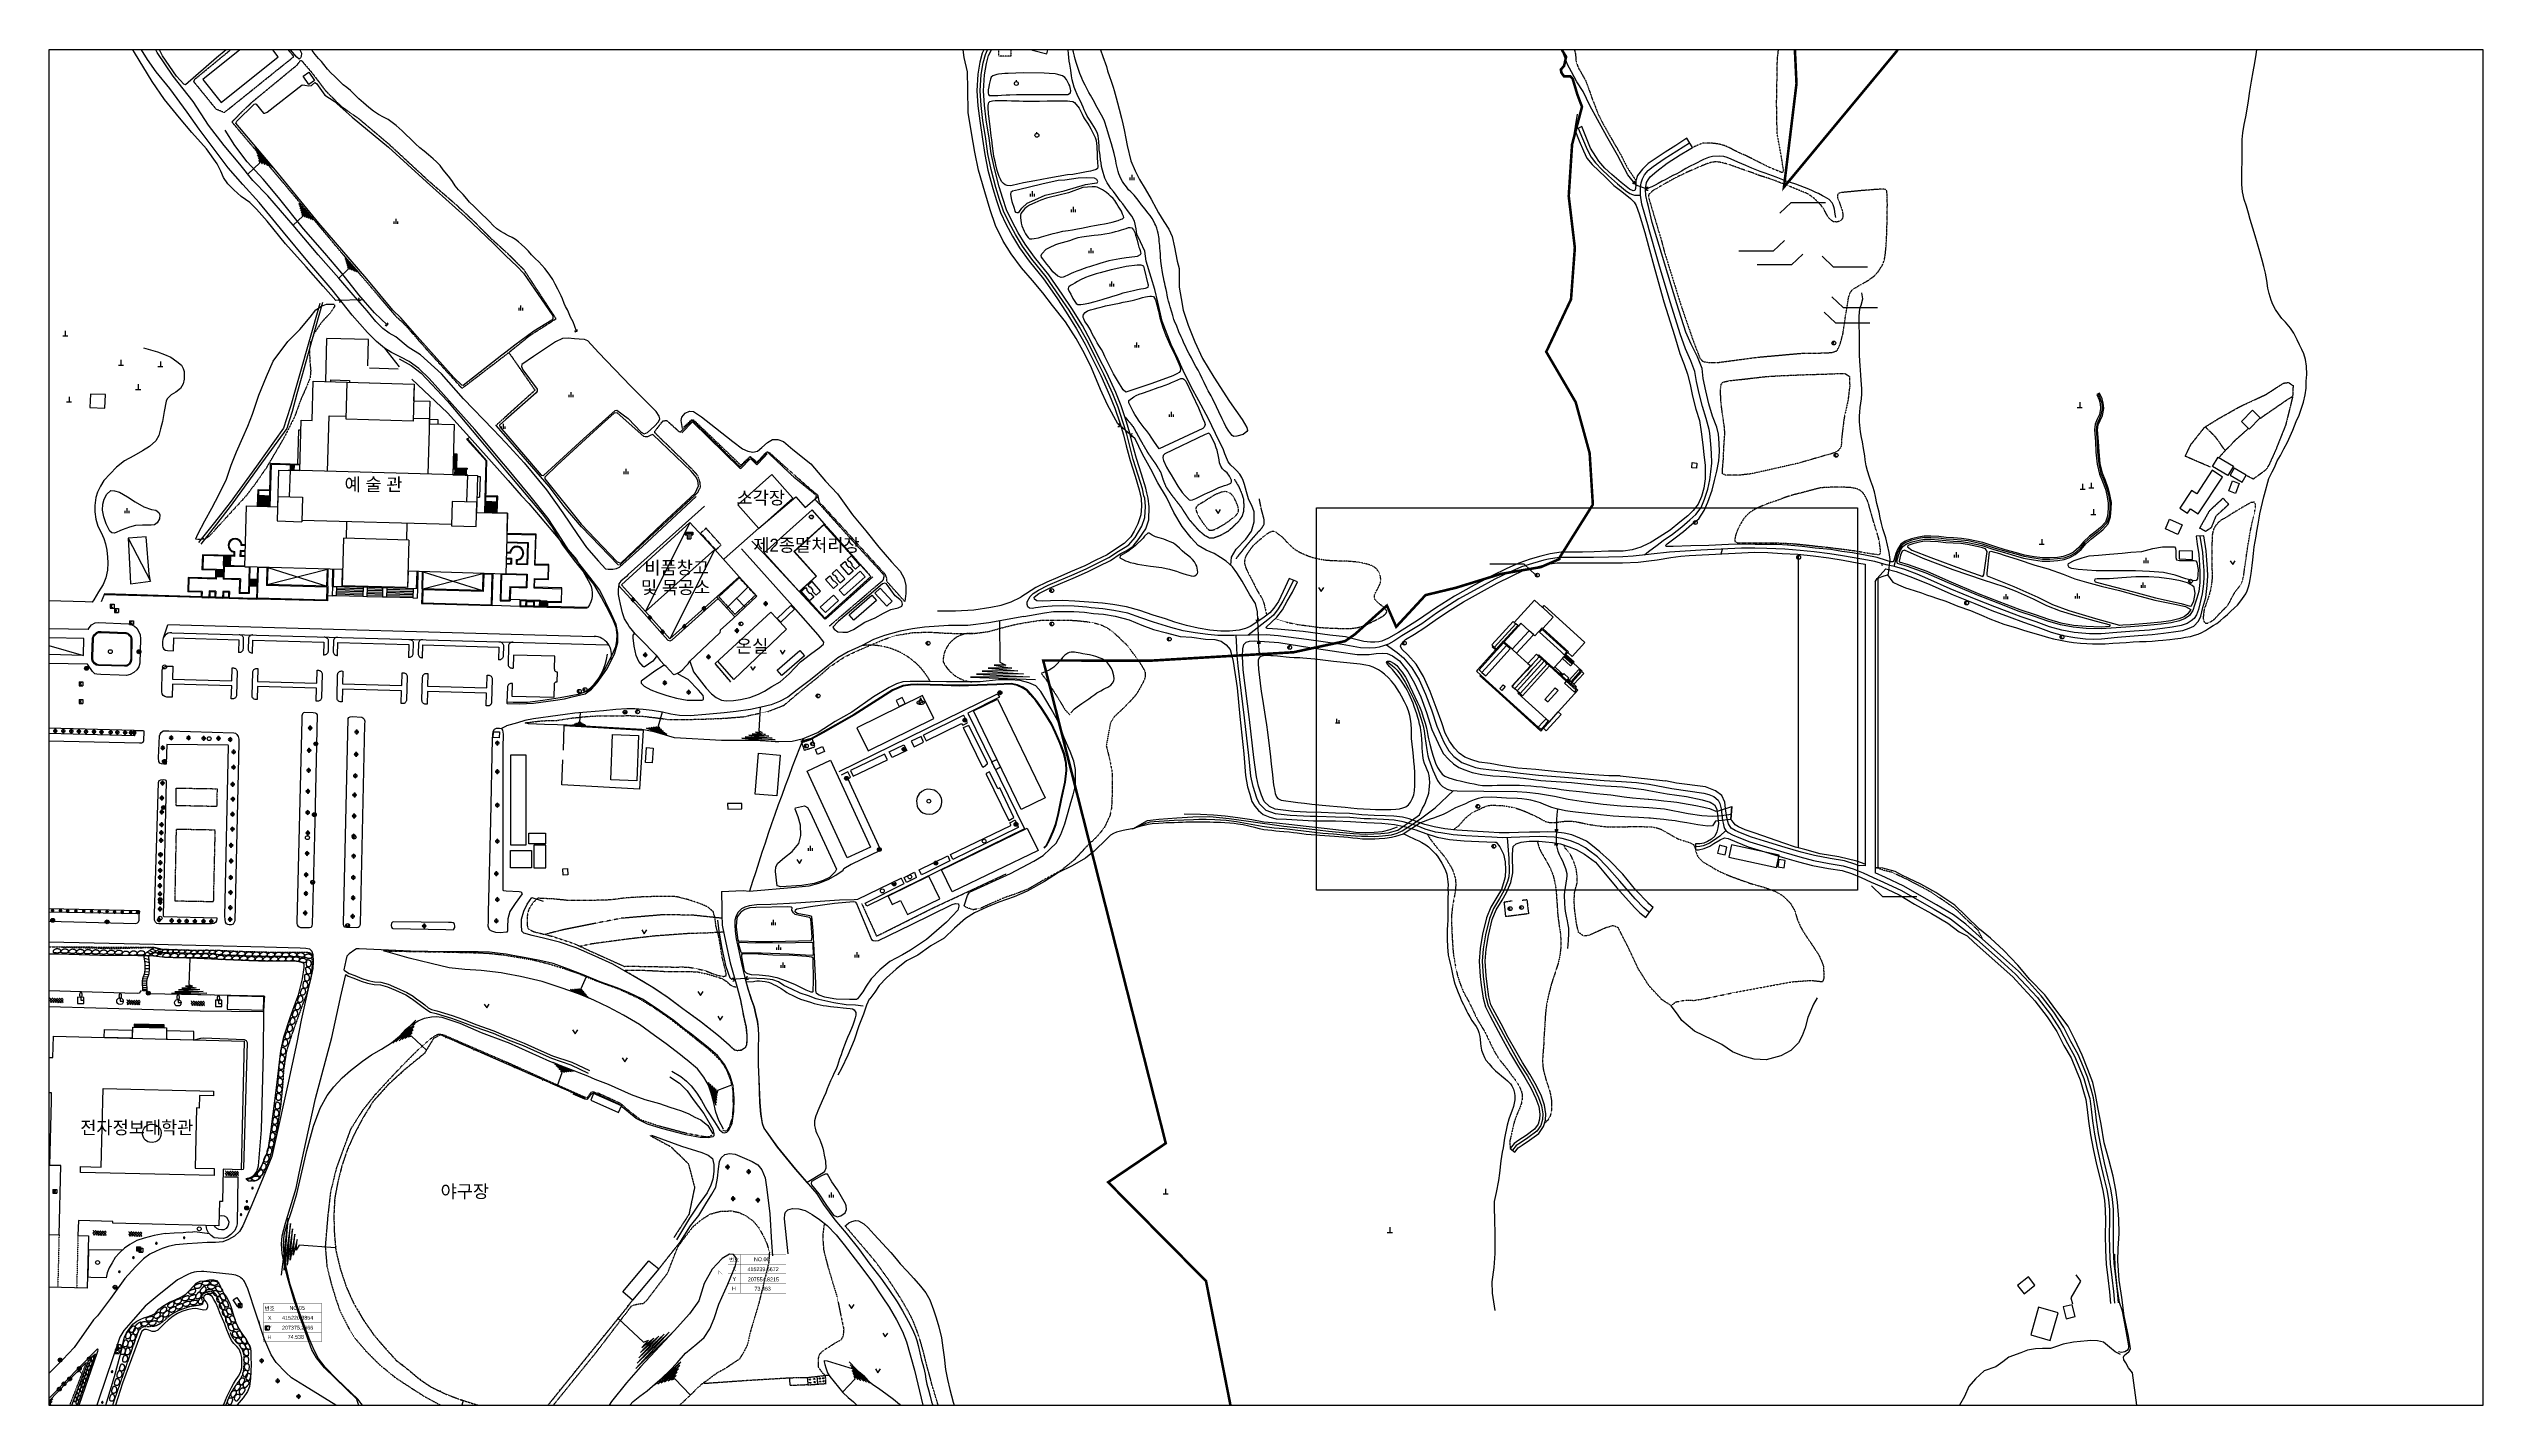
# Model space of a CAD drawing. Header units: millimetres. Extents: x 0 to 945143, y -500 to 526502.
import ezdxf

# ---------------------------------------------------------------- set-up
doc = ezdxf.new("R2010")
doc.units = ezdxf.units.MM
for name, pattern in [('ANYANG1', [11.5, 6, -1, 1, -1.5, 1, -1]), ('ANYANG2', [6, 5, -1]), ('ANYANG3', [3, 2, -1]), ('ANYANG6', [4, 2, -2]), ('DASHDOT', [1, 0.5, -0.25, 0, -0.25]), ('GITA', [0]), ('HIDDEN', [2, 1, -1]), ('SOLID', [0])]:
    doc.linetypes.add(name, pattern=pattern)
for name, color, linetype in [('0-0W', 7, 'Continuous'), ('112', 5, 'Continuous'), ('211', 1, 'SOLID'), ('AAA004', 7, 'ANYANG3'), ('AAB053', 1, 'Continuous'), ('AAB321', 7, 'Continuous'), ('AAC001', 7, 'Continuous'), ('AAC002', 7, 'Continuous'), ('AAC006', 7, 'ANYANG1'), ('AB002', 7, 'Continuous'), ('ACA050', 5, 'Continuous'), ('AD0023', 1, 'ANYANG2'), ('ADA030', 1, 'Continuous'), ('AE150', 7, 'Continuous'), ('AE170', 3, 'Continuous'), ('AE200', 1, 'Continuous'), ('AE340', 7, 'Continuous'), ('AZ0202', 7, 'Continuous'), ('AZ0204', 7, 'Continuous'), ('AZ070', 7, 'Continuous'), ('AZ071', 7, 'ANYANG6'), ('AZ080', 1, 'Continuous'), ('AZ0801', 7, 'Continuous'), ('AZ0803', 7, 'Continuous'), ('AZ081', 1, 'ANYANG3'), ('AZB010', 1, 'Continuous'), ('AZB012', 1, 'Continuous'), ('AZB013', 5, 'Continuous'), ('AZB015', 3, 'Continuous'), ('BA002', 7, 'Continuous'), ('BR', 7, 'Continuous'), ('DAA001', 5, 'Continuous'), ('DAA002', 3, 'Continuous'), ('DAA003', 3, 'Continuous'), ('DD0011', 3, 'Continuous'), ('DD0013', 3, 'Continuous'), ('DZ001', 7, 'ANYANG6'), ('DZ0011', 3, 'Continuous'), ('DZ0102', 3, 'Continuous'), ('h', 7, 'Continuous'), ('J-동경계선', 9, 'DASHDOT'), ('MM', 1, 'Continuous'), ('mt', 7, 'Continuous'), ('SLOPE', 9, 'Continuous'), ('t', 7, 'Continuous'), ('건물', 210, 'Continuous'), ('결정선', 7, 'Continuous'), ('자연석', 3, 'Continuous'), ('지번선', 251, 'Continuous'), ('현황', 7, 'Continuous')]:
    doc.layers.add(name, color=color, linetype=linetype)
doc.styles.add('gg', font='')
doc.styles.add('GHS', font='ROMANS', dxfattribs={"bigfont": 'NGSW.shx'})
doc.styles.add('STYLE1', font='')
doc.styles.get('gg').set_extended_font_data('Gulim')
doc.styles.get('STYLE1').set_extended_font_data('Gulim')

# ---------------------------------------------------------------- blocks, each defined once
blk = doc.blocks.new('AB002')
at = {"layer": 'AB002'}
for points in [[(-1, 0), (1, 0)], [(0, 2), (0, 0)]]:
    blk.add_lwpolyline(points, dxfattribs=at)
blk = doc.blocks.new('AE200')
at = {"layer": 'AE200', "color": 7}
blk.add_circle((0, 0), 0.75, dxfattribs=at)
at = {"layer": 'AE200', "color": 7, "style": 'GHS'}
blk.add_text('M', height=1, dxfattribs=at).set_placement((-0.58, -0.48))
blk = doc.blocks.new('DAA001')
at = {"layer": 'DAA001', "color": 7}
for points in [[(-0.54, 0.86), (-0.54, -0.64)], [(0.46, 0.36), (0.46, -0.64)], [(-0.94, -0.64), (0.86, -0.64)]]:
    blk.add_lwpolyline(points, dxfattribs=at)
blk = doc.blocks.new('AAB321')
at = {"layer": 'AAB321'}
for points in [[(-1.5, 0.5), (-1.5, -0.5)], [(-1.5, 0.5), (1.5, 0.5)], [(-1.3, 0), (1.3, 0)], [(0, 0), (0, -1.8)], [(1.5, 0.5), (1.5, -0.5)], [(-1.5, -0.5), (-0.75, -0.5)], [(-0.75, -0.5), (-0.75, -2)], [(-0.75, -2), (0.75, -2)], [(0.75, -0.5), (1.5, -0.5)], [(0.75, -0.5), (0.75, -2)]]:
    blk.add_lwpolyline(points, dxfattribs=at)
blk = doc.blocks.new('AAB053')
at = {"layer": 'AAB053', "color": 7}
for points in [[(-0.45, 0.61, 0.011748), (-0.61, 0.59, 0.057315), (-1.06, 0.45, 0.099679), (-1.41, 0.21, 0.194619), (-1.5, 0, 0.194619), (-1.41, -0.21, 0.099679), (-1.06, -0.45, 0.057315), (-0.61, -0.59, 0.043907), (0, -0.64, 0.043907), (0.61, -0.59, 0.057315), (1.06, -0.45, 0.099679), (1.42, -0.21, 0.194619), (1.5, 0, 0.194619), (1.42, 0.21, 0.099679), (1.06, 0.45, 0.057315), (0.61, 0.59, 0.011748), (0.45, 0.61, 0.043907)], [(-0.36, 0.86, 1), (0, 0.86, 1)]]:
    blk.add_lwpolyline(points, format="xyb", dxfattribs=at)
for points in [[(0, 1.86), (-0.72, -0.14)], [(0, 1.86), (0.72, -0.14)]]:
    blk.add_lwpolyline(points, dxfattribs=at)
for centre, radius, start, end in [((0.18, 0.81), 0.187, 15.50828, 164.49172), ((0.36, -0.24), 0.374, 15.58737, 164.41263), ((-0.36, -0.14), 0.36, 180, 0)]:
    blk.add_arc(centre, radius, start, end, dxfattribs=at)
blk = doc.blocks.new('ACA050')
at = {"layer": 'ACA050', "color": 7}
blk.add_circle((0, 0), 0.75, dxfattribs=at)
at = {"layer": 'ACA050', "color": 7, "style": 'GHS'}
blk.add_text('처', height=1, dxfattribs=at).set_placement((-0.53, -0.53))
blk = doc.blocks.new('DZ0102')
at = {"layer": 'DZ0102', "color": 7}
blk.add_lwpolyline([(0, 3, 0.174705), (-0.17, 2.94, 0.104203), (-0.35, 2.71, 0.064948), (-0.46, 2.4, 0.051099), (-0.5, 2, 0.051099), (-0.46, 1.6, 0.064948), (-0.35, 1.29, 0.104203), (-0.17, 1.06, 0.174705), (0, 1, 0.174705), (0.17, 1.06, 0.104203), (0.35, 1.29, 0.064948), (0.46, 1.6, 0.051099), (0.5, 2, 0.051099), (0.46, 2.4, 0.064948), (0.35, 2.71, 0.104203), (0.17, 2.94, 0.174705)], format="xyb", close=True, dxfattribs=at)
for points in [[(0, 1), (0, 0)], [(0, 0), (1, 0)]]:
    blk.add_lwpolyline(points, dxfattribs=at)
blk = doc.blocks.new('fr')
at = {"layer": 'BR'}
blk.add_circle((0, 0), 0.298, dxfattribs=at)
for centre, start, end in [((-0.3, -0.1), 80.9759, 323.3707), ((-0.2, 0.3), 8.9759, 251.3707), ((0.2, 0.3), 296.9759, 179.3707), ((0.3, -0.1), 224.9759, 107.3707), ((0, -0.3), 152.9759, 35.3707)]:
    blk.add_arc(centre, 0.224, start, end, dxfattribs=at)
blk = doc.blocks.new('ST')
at = {"layer": 'BR'}
blk.add_lwpolyline([(0.61, 0.76), (0.65, 0.76), (0.69, 0.76), (0.72, 0.76), (0.76, 0.75), (0.8, 0.75), (0.83, 0.74), (0.86, 0.74), (0.89, 0.73), (0.92, 0.72), (0.94, 0.71), (0.97, 0.7), (0.99, 0.69), (1, 0.68), (1.02, 0.67), (1.03, 0.65), (1.05, 0.64), (1.06, 0.62), (1.07, 0.61), (1.08, 0.59), (1.09, 0.57), (1.1, 0.55), (1.11, 0.53), (1.12, 0.51), (1.13, 0.49), (1.13, 0.46), (1.14, 0.44), (1.14, 0.41), (1.14, 0.39), (1.14, 0.36), (1.13, 0.34), (1.13, 0.32), (1.12, 0.29), (1.11, 0.27), (1.09, 0.25), (1.08, 0.23), (1.06, 0.21), (1.05, 0.19), (1.03, 0.17), (1.01, 0.16), (0.99, 0.15), (0.96, 0.13), (0.94, 0.12), (0.92, 0.11), (0.9, 0.1), (0.88, 0.09), (0.86, 0.09), (0.83, 0.08), (0.81, 0.07), (0.79, 0.07), (0.77, 0.06), (0.75, 0.06), (0.73, 0.05), (0.71, 0.05), (0.69, 0.05), (0.66, 0.04), (0.64, 0.04), (0.61, 0.03), (0.59, 0.03), (0.56, 0.03), (0.53, 0.02), (0.5, 0.02), (0.47, 0.02), (0.44, 0.02), (0.42, 0.01), (0.39, 0.01), (0.36, 0.01), (0.33, 0.01), (0.31, 0.01), (0.28, 0.01), (0.26, 0.01), (0.23, 0.01), (0.21, 0.01), (0.19, 0.01), (0.16, 0.01), (0.14, 0.01), (0.12, 0.01), (0.11, 0.01), (0.09, 0.02), (0.08, 0.03), (0.07, 0.03), (0.05, 0.04), (0.05, 0.06), (0.04, 0.07), (0.03, 0.09), (0.03, 0.11), (0.02, 0.12), (0.02, 0.15), (0.02, 0.17), (0.02, 0.19), (0.02, 0.21), (0.02, 0.23), (0.02, 0.25), (0.02, 0.27), (0.02, 0.3), (0.02, 0.32), (0.03, 0.34), (0.04, 0.36), (0.04, 0.38), (0.05, 0.4), (0.06, 0.42), (0.07, 0.43), (0.08, 0.45), (0.08, 0.46), (0.09, 0.47), (0.1, 0.48), (0.1, 0.49), (0.1, 0.49), (0.11, 0.5), (0.12, 0.5), (0.12, 0.51), (0.14, 0.52), (0.15, 0.54), (0.17, 0.55), (0.19, 0.57), (0.22, 0.6), (0.25, 0.62), (0.28, 0.64), (0.31, 0.66), (0.34, 0.69), (0.37, 0.7), (0.4, 0.72), (0.43, 0.73), (0.46, 0.74), (0.49, 0.75), (0.52, 0.75), (0.55, 0.76), (0.58, 0.76)], close=True, dxfattribs=at)
blk = doc.blocks.new('st3')
at = {"layer": 'BR', "xscale": -1.440000000005691, "yscale": 1.440000000002328, "zscale": 1.44, "rotation": 348.8345234769591}
blk.add_blockref('ST', (0.86, -0.22), dxfattribs=at)
blk = doc.blocks.new('st4')
at = {"layer": 'BR'}
blk.add_blockref('st3', (-0.07, 0.03), dxfattribs=at)
blk = doc.blocks.new('st6')
at = {"layer": 'BR'}
blk.add_blockref('st4', (7.35, 1.85), dxfattribs=at)
blk = doc.blocks.new('sty')
at = {"layer": 'BR', "rotation": 328.3938337397032}
blk.add_blockref('st6', (-7.24, 2.38), dxfattribs=at)
blk = doc.blocks.new('stq')
at = {"layer": 'BR'}
blk.add_blockref('sty', (-0.03, -0.07), dxfattribs=at)
blk = doc.blocks.new('asdf')
at = {"layer": 'BR', "xscale": 2.419199999995022, "yscale": 2.419200000034238, "zscale": 2.4192, "rotation": 351.9473804926412}
blk.add_blockref('ST', (239459.44, 417827.34), dxfattribs=at)
blk = doc.blocks.new('qwe')
at = {"layer": '자연석'}
blk.add_blockref('asdf', (-239460.99, -417827.22), dxfattribs=at)
blk = doc.blocks.new('AE170')
at = {"layer": 'AE170', "color": 7}
for radius in [0.75, 0.25]:
    blk.add_circle((0, 0), radius, dxfattribs=at)
blk = doc.blocks.new('AZ0202')
at = {"layer": 'AZ0202'}
blk.add_circle((0, 0), 0.75, dxfattribs=at)
at = {"layer": 'AZ0202', "style": 'GHS'}
blk.add_text('E', height=1, dxfattribs=at).set_placement((-0.5, -0.48))
blk = doc.blocks.new('AZ0204')
at = {"layer": 'AZ0204'}
for points in [[(-0.72, 0.21), (0.72, 0.21)], [(-0.72, -0.2), (0.72, -0.2)]]:
    blk.add_lwpolyline(points, dxfattribs=at)
blk.add_circle((0, 0), 0.75, dxfattribs=at)
blk = doc.blocks.new('AZB013')
at = {"layer": 'AZB013', "color": 7}
for points in [[(-0.75, 0.79), (0.75, 0.79)], [(-0.75, 0.79), (-0.75, -0.71)], [(0.75, 0.79), (0.75, -0.71)], [(-0.75, -0.71), (0.75, -0.71)], [(-0.55, -0.51), (0.55, -0.51)]]:
    blk.add_lwpolyline(points, dxfattribs=at)
at = {"layer": 'AZB013', "color": 7, "style": 'GHS'}
blk.add_text('W', height=1, dxfattribs=at).set_placement((-0.57, -0.36))
blk = doc.blocks.new('AZB010')
at = {"layer": 'AZB010'}
for points in [[(-0.76, 0.79), (0.74, 0.79)], [(-0.76, 0.79), (-0.76, -0.71)], [(0.74, 0.79), (0.74, -0.71)], [(-0.76, -0.71), (0.74, -0.71)]]:
    blk.add_lwpolyline(points, dxfattribs=at)
at = {"layer": 'AZB010', "style": 'GHS'}
blk.add_text('G', height=1, dxfattribs=at).set_placement((-0.52, -0.45))
blk = doc.blocks.new('AZB012')
at = {"layer": 'AZB012', "color": 7}
for points in [[(-0.77, 0.69), (0.73, 0.69)], [(-0.77, 0.69), (-0.77, -0.81)], [(0.73, 0.69), (0.73, -0.81)], [(-0.77, -0.81), (0.73, -0.81)]]:
    blk.add_lwpolyline(points, dxfattribs=at)
at = {"layer": 'AZB012', "color": 7, "style": 'GHS'}
blk.add_text('E', height=1, dxfattribs=at).set_placement((-0.48, -0.53))
blk = doc.blocks.new('AZB015')
at = {"layer": 'AZB015', "color": 7}
for points in [[(-0.77, 0.72), (0.73, 0.72)], [(-0.77, 0.72), (-0.77, -0.78)], [(0.73, 0.72), (0.73, -0.78)], [(-0.77, -0.78), (0.73, -0.78)]]:
    blk.add_lwpolyline(points, dxfattribs=at)
at = {"layer": 'AZB015', "color": 7, "style": 'GHS'}
blk.add_text('C', height=1, dxfattribs=at).set_placement((-0.52, -0.54))
blk = doc.blocks.new('DAA002')
at = {"layer": 'DAA002', "color": 7}
for points in [[(-0.75, 0), (-0.75, -1)], [(0, 1), (0, -1)], [(0.75, 0), (0.75, -1)]]:
    blk.add_lwpolyline(points, dxfattribs=at)
blk = doc.blocks.new('DAA003')
at = {"layer": 'DAA003'}
blk.add_lwpolyline([(0, 0.75), (0, 1.25)], dxfattribs=at)
blk.add_circle((0, 0), 0.75, dxfattribs=at)
blk = doc.blocks.new('DD0011')
at = {"layer": 'DD0011', "color": 7}
blk.add_circle((0, 0), 0.15, dxfattribs=at)
for centre, radius, start, end in [((-0.44, 0), 0.312, 53.1301, 306.8699), ((0, 0.44), 0.313, 323.1301, 216.8699), ((0.44, 0), 0.312, 233.1301, 126.8699), ((0, -0.44), 0.312, 143.1301, 36.8699)]:
    blk.add_arc(centre, radius, start, end, dxfattribs=at)
blk = doc.blocks.new('DD0013')
at = {"layer": 'DD0013', "color": 7}
blk.add_circle((0, 0), 0.75, dxfattribs=at)
blk = doc.blocks.new('DZ0011')
at = {"layer": 'DZ0011', "color": 7}
blk.add_lwpolyline([(-1, 0.6), (0, -0.9), (1, 0.6)], dxfattribs=at)
blk = doc.blocks.new('20')
at = {"layer": 'h', "color": 7, "const_width": 0.225}
blk.add_lwpolyline([(-0.1, 0.3, 1), (0.1, 0.3, 1)], format="xyb", close=True, dxfattribs=at)
blk = doc.blocks.new('DC')
at = {"layer": 'h', "xscale": 0.8999999999999999, "yscale": 0.8999999999999999, "zscale": 0.8999999999999999, "rotation": 358.3435831865741}
blk.add_blockref('20', (-0.01, -0.02), dxfattribs=at)
blk = doc.blocks.new('mm')
at = {"layer": 'MM', "const_width": 0.03}
blk.add_lwpolyline([(-0.75, -0.75), (0.75, -0.75), (0.75, 0.75), (-0.75, 0.75)], close=True, dxfattribs=at)
for points in [[(-0.75, -0.75), (0.75, 0.75)], [(-0.75, 0.75), (0.75, -0.75)]]:
    blk.add_lwpolyline(points, dxfattribs=at)

msp = doc.modelspace()

# ---------------------------------------------------------------- hatches: boundary and pattern name
at = {"layer": 'BR', "extrusion": (0.000761888, -0.001614, 0.999998)}
h = msp.add_hatch(dxfattribs=at)
h.set_pattern_fill('ANSI37', color=256, scale=5270.349021, angle=178.293306, style=0)
h.set_pattern_definition([(223.29330627, (234910414.5, 435677721.55), (451.7567443, -479.504836), []), (313.29330627, (234910414.5, 435677721.55), (479.504836, 451.7567443), [])])
h.paths.add_polyline_path([(473, 158045), (420, 156268), (5564, 156115), (5617, 157892)])
h = msp.add_hatch(dxfattribs=at)
h.set_pattern_fill('ANSI37', color=256, scale=5270.349021, angle=178.293306, style=0)
h.set_pattern_definition([(223.29330627, (234940282.1, 435676940.6), (451.7567443, -479.504836), []), (313.29330627, (234940282.1, 435676940.6), (479.504836, 451.7567443), [])])
h.paths.add_polyline_path([(30340, 157264), (30287, 155487), (35431, 155334), (35484, 157111)])
h = msp.add_hatch(dxfattribs=at)
h.set_pattern_fill('ANSI37', color=256, scale=5270.349021, angle=178.293306, style=0)
h.set_pattern_definition([(223.29330627, (234965289.8, 435676548.65), (451.7567443, -479.504836), []), (313.29330627, (234965289.8, 435676548.65), (479.504836, 451.7567443), [])])
h.paths.add_polyline_path([(55348, 156872), (55295, 155096), (60439, 154942), (60492, 156719)])
h = msp.add_hatch(dxfattribs=at)
h.set_pattern_fill('ANSI37', color=256, scale=5270.349021, angle=178.293306, style=0)
h.set_pattern_definition([(223.29330627, (234978534.8, 435610536.8), (451.7567443, -479.504836), []), (313.29330627, (234978534.8, 435610536.8), (479.504836, 451.7567443), [])])
h.paths.add_polyline_path([(68593, 90861), (68540, 89084), (73684, 88930), (73737, 90707)])
h = msp.add_hatch(dxfattribs=at)
h.set_pattern_fill('ANSI37', color=256, scale=5270.349021, angle=178.293306, style=0)
h.set_pattern_definition([(223.29330627, (234927149, 435587404.54), (451.7567443, -479.504836), []), (313.29330627, (234927149, 435587404.54), (479.504836, 451.7567443), [])])
h.paths.add_polyline_path([(17207, 67728), (17154, 65951), (22298, 65798), (22351, 67575)])
h = msp.add_hatch(dxfattribs=at)
h.set_pattern_fill('ANSI37', color=256, scale=5270.349021, angle=178.293306, style=0)
h.set_pattern_definition([(223.29330627, (234941026.96, 435587003.6), (451.7567443, -479.504836), []), (313.29330627, (234941026.96, 435587003.6), (479.504836, 451.7567443), [])])
h.paths.add_polyline_path([(31085, 67327), (31032, 65550), (36176, 65397), (36229, 67174)])

# ---------------------------------------------------------------- linework, layer by layer
for p, q in [((576777, 312420, -72164), (568952, 303790, -72164)), ((579926, 309565, -72164), (576777, 312420, -72164)), ((560282, 295047, -72164), (568544, 304159, -72164)), ((569544, 303252, -72164), (561282, 294140, -72164)), ((564743, 296469, -72164), (570285, 302580, -72164)), ((568544, 304159, -72164), (568952, 303790, -72164)), ((568952, 303790, -72164), (569285, 303487, -72164)), ((569285, 303487, -72164), (569544, 303252, -72164)), ((570285, 302580, -72164), (569544, 303252, -72164)), ((570544, 302345, -72164), (570285, 302580, -72164)), ((570847, 302679, -72164), (570544, 302345, -72164)), ((571560, 303465, -72164), (570847, 302679, -72164)), ((574746, 300577, -72164), (571560, 303465, -72164)), ((579926, 309565, -72164), (580597, 310306, -72164)), ((580259, 309263, -72164), (579926, 309565, -72164)), ((580077, 301396, -72164), (584074, 305803, -72164)), ((584074, 305803, -72164), (580259, 309263, -72164)), ((580597, 310306, -72164), (596340, 296032, -72164)), ((554668, 285357, -72164), (561721, 293135, -72164)), ((557898, 283035, -72164), (567370, 293480, -72164)), ((560690, 294678, -72164), (560282, 295047, -72164)), ((560690, 294678, -72164), (560387, 294344, -72164)), ((560387, 294344, -72164), (561721, 293135, -72164)), ((561023, 294375, -72164), (560690, 294678, -72164)), ((561023, 294375, -72164), (561282, 294140, -72164)), ((561282, 294140, -72164), (562023, 293469, -72164)), ((562023, 293469, -72164), (561721, 293135, -72164)), ((562023, 293469, -72164), (564743, 296469, -72164)), ((562356, 293166, -72164), (562054, 292833, -72164)), ((564775, 295833, -72164), (562356, 293166, -72164)), ((565888, 294824, -72164), (563470, 292157, -72164)), ((564743, 296469, -72164), (565003, 296234, -72164)), ((565888, 294824, -72164), (564775, 295833, -72164)), ((570544, 302345, -72164), (565003, 296234, -72164)), ((565336, 295931, -72164), (565003, 296234, -72164)), ((568188, 293345, -72164), (565336, 295931, -72164)), ((567370, 293480, -72164), (565888, 294824, -72164)), ((574443, 300244, -72164), (568188, 293345, -72164)), ((568188, 293345, -72164), (568522, 293043, -72164)), ((569855, 291834, -72164), (568522, 293043, -72164)), ((576110, 298732, -72164), (569855, 291834, -72164)), ((574443, 300244, -72164), (574746, 300577, -72164)), ((576412, 299066, -72164), (574746, 300577, -72164)), ((576110, 298732, -72164), (576412, 299066, -72164)), ((576931, 298595, -72164), (576412, 299066, -72164)), ((576931, 298595, -72164), (579744, 301698, -72164)), ((578768, 299951, -72164), (579775, 301062, -72164)), ((578768, 299951, -72164), (587028, 292461, -72164)), ((579744, 301698, -72164), (580077, 301396, -72164)), ((588035, 293573, -72164), (579775, 301062, -72164)), ((580077, 301396, -72164), (590004, 292395, -72164)), ((588035, 293573, -72164), (588369, 293270, -72164)), ((588776, 292901, -72164), (588369, 293270, -72164)), ((596340, 296032, -72164), (591369, 290550, -72164)), ((554668, 285357, -72164), (554231, 284875, -72164)), ((554231, 284875, -72164), (555938, 283327, -72164)), ((562054, 292833, -72164), (555303, 285388, -72164)), ((555303, 285388, -72164), (556417, 284378, -72164)), ((563168, 291823, -72164), (556417, 284378, -72164)), ((556417, 284378, -72164), (557898, 283035, -72164)), ((563470, 292157, -72164), (563168, 291823, -72164)), ((575189, 286998, -72164), (568002, 279072, -72164)), ((572852, 284123, -72164), (568575, 279405, -72164)), ((570188, 291532, -72164), (569855, 291834, -72164)), ((580555, 288748, -72164), (570077, 277191, -72164)), ((574226, 287871, -72164), (570188, 291532, -72164)), ((571188, 276183, -72164), (581667, 287740, -72164)), ((572114, 275344, -72164), (582593, 286900, -72164)), ((573927, 285308, -72164), (572852, 284123, -72164)), ((574890, 284435, -72164), (573816, 283250, -72164)), ((574867, 286345, -72164), (573927, 285308, -72164)), ((574226, 287871, -72164), (577518, 291502, -72164)), ((574226, 287871, -72164), (574855, 287300, -72164)), ((575189, 286998, -72164), (574855, 287300, -72164)), ((575337, 286863, -72164), (574867, 286345, -72164)), ((575830, 285471, -72164), (574890, 284435, -72164)), ((576009, 287604, -72164), (575337, 286863, -72164)), ((576300, 285990, -72164), (575830, 285471, -72164)), ((578629, 290494, -72164), (576009, 287604, -72164)), ((576972, 286731, -72164), (576300, 285990, -72164)), ((579592, 289621, -72164), (576972, 286731, -72164)), ((577518, 291502, -72164), (578148, 290931, -72164)), ((578148, 290931, -72164), (578450, 291264, -72164)), ((578148, 290931, -72164), (578481, 290628, -72164)), ((578450, 291264, -72164), (581450, 288544, -72164)), ((578629, 290494, -72164), (578481, 290628, -72164)), ((578926, 290225, -72164), (578629, 290494, -72164)), ((579592, 289621, -72164), (578926, 290225, -72164)), ((580555, 288748, -72164), (579592, 289621, -72164)), ((581148, 288210, -72164), (580555, 288748, -72164)), ((581450, 288544, -72164), (581148, 288210, -72164)), ((581481, 287908, -72164), (581148, 288210, -72164)), ((583895, 286327, -72164), (581450, 288544, -72164)), ((581667, 287740, -72164), (581481, 287908, -72164)), ((582593, 286900, -72164), (581667, 287740, -72164)), ((589149, 280956, -72164), (582593, 286900, -72164)), ((583895, 286327, -72164), (584228, 286025, -72164)), ((584228, 286025, -72164), (584664, 286505, -72164)), ((584228, 286025, -72164), (586562, 283909, -72164)), ((584664, 286505, -72164), (587620, 289765, -72164)), ((584664, 286505, -72164), (586998, 284389, -72164)), ((586562, 283909, -72164), (586695, 284056, -72164)), ((587451, 283103, -72164), (586562, 283909, -72164)), ((586695, 284056, -72164), (586998, 284389, -72164)), ((587584, 283250, -72164), (586695, 284056, -72164)), ((586998, 284389, -72164), (587887, 283583, -72164)), ((587361, 292159, -72164), (587028, 292461, -72164)), ((587768, 291790, -72164), (587361, 292159, -72164)), ((587584, 283250, -72164), (587887, 283583, -72164)), ((587620, 289765, -72164), (588258, 290469, -72164)), ((587620, 289765, -72164), (590731, 286944, -72164)), ((588361, 291252, -72164), (587768, 291790, -72164)), ((587887, 283583, -72164), (588190, 283918, -72164)), ((590190, 282104, -72164), (588190, 283918, -72164)), ((588258, 290469, -72164), (588392, 290617, -72164)), ((591369, 287647, -72164), (588258, 290469, -72164)), ((589369, 292364, -72164), (588361, 291252, -72164)), ((588392, 290617, -72164), (588694, 290950, -72164)), ((591503, 287795, -72164), (588392, 290617, -72164)), ((589030, 291320, -72164), (588694, 290950, -72164)), ((588694, 290950, -72164), (591806, 288129, -72164)), ((588776, 292901, -72164), (589369, 292364, -72164)), ((589702, 292061, -72164), (589030, 291320, -72164)), ((589030, 291320, -72164), (592142, 288499, -72164)), ((590004, 292395, -72164), (589702, 292061, -72164)), ((591369, 290550, -72164), (589702, 292061, -72164)), ((593985, 285545, -72164), (590257, 281434, -72164)), ((590731, 286944, -72164), (591369, 287647, -72164)), ((590998, 280762, -72164), (594726, 284873, -72164)), ((591331, 280460, -72164), (595160, 284682, -72164)), ((591503, 287795, -72164), (591369, 287647, -72164)), ((592142, 288499, -72164), (591806, 288129, -72164)), ((595362, 284905, -72164), (591806, 288129, -72164)), ((595901, 284011, -72164), (592072, 279788, -72164)), ((593985, 285545, -72164), (594726, 284873, -72164)), ((595362, 284905, -72164), (595160, 284682, -72164)), ((595160, 284682, -72164), (595901, 284011, -72164)), ((555938, 283327, -72164), (555636, 282994, -72164)), ((558908, 280027, -72164), (555636, 282994, -72164)), ((559210, 280360, -72164), (555938, 283327, -72164)), ((559210, 280360, -72164), (558908, 280027, -72164)), ((558908, 280027, -72164), (567041, 272652, -72164)), ((567343, 272986, -72164), (559210, 280360, -72164)), ((563341, 278100, -72164), (563610, 278396, -72164)), ((563341, 278100, -72164), (564082, 277428, -72164)), ((563610, 278396, -72164), (564684, 279581, -72164)), ((565425, 278910, -72164), (564082, 277428, -72164)), ((564684, 279581, -72164), (565277, 279044, -72164)), ((565277, 279044, -72164), (565425, 278910, -72164)), ((568150, 278938, -72164), (568002, 279072, -72164)), ((568272, 279072, -72164), (568150, 278938, -72164)), ((568150, 278938, -72164), (569113, 278064, -72164)), ((568575, 279405, -72164), (568272, 279072, -72164)), ((569235, 278199, -72164), (569113, 278064, -72164)), ((570077, 277191, -72164), (569113, 278064, -72164)), ((569538, 278532, -72164), (569235, 278199, -72164)), ((573816, 283250, -72164), (569538, 278532, -72164)), ((570077, 277191, -72164), (570669, 276654, -72164)), ((570669, 276654, -72164), (570367, 276320, -72164)), ((581294, 266412, -72164), (570367, 276320, -72164)), ((570669, 276654, -72164), (571003, 276351, -72164)), ((571003, 276351, -72164), (571188, 276183, -72164)), ((571188, 276183, -72164), (572114, 275344, -72164)), ((580820, 273929, -72164), (584850, 278374, -72164)), ((585827, 277218, -72164), (581931, 272921, -72164)), ((584850, 278374, -72164), (585591, 277702, -72164)), ((585591, 277702, -72164), (585961, 277366, -72164)), ((585961, 277366, -72164), (585827, 277218, -72164)), ((586049, 269051, -72164), (593674, 277460, -72164)), ((587451, 283103, -72164), (587584, 283250, -72164)), ((587451, 283103, -72164), (589451, 281289, -72164)), ((589149, 280956, -72164), (588477, 280215, -72164)), ((592366, 276688, -72164), (588477, 280215, -72164)), ((593038, 277429, -72164), (589149, 280956, -72164)), ((589451, 281289, -72164), (589484, 281325, -72164)), ((590155, 280651, -72164), (589451, 281289, -72164)), ((589484, 281325, -72164), (589584, 281436, -72164)), ((589484, 281325, -72164), (590187, 280687, -72164)), ((589584, 281436, -72164), (589887, 281770, -72164)), ((590696, 280429, -72164), (589584, 281436, -72164)), ((589887, 281770, -72164), (590190, 282104, -72164)), ((590257, 281434, -72164), (589887, 281770, -72164)), ((590187, 280687, -72164), (590155, 280651, -72164)), ((590562, 280281, -72164), (590155, 280651, -72164)), ((590998, 280762, -72164), (590257, 281434, -72164)), ((590696, 280429, -72164), (590562, 280281, -72164)), ((590896, 279979, -72164), (590562, 280281, -72164)), ((591331, 280460, -72164), (590896, 279979, -72164)), ((592673, 278367, -72164), (590896, 279979, -72164)), ((591331, 280460, -72164), (590998, 280762, -72164)), ((592072, 279788, -72164), (591331, 280460, -72164)), ((592072, 279788, -72164), (593109, 278848, -72164)), ((592366, 276688, -72164), (593038, 277429, -72164)), ((593109, 278848, -72164), (592673, 278367, -72164)), ((593674, 277460, -72164), (592673, 278367, -72164)), ((567041, 272652, -72164), (567343, 272986, -72164)), ((567041, 272652, -72164), (579264, 261569, -72164)), ((567343, 272986, -72164), (578270, 263078, -72164)), ((578270, 263078, -72164), (580219, 265227, -72164)), ((580219, 265227, -72164), (581294, 266412, -72164)), ((580272, 262680, -72164), (582590, 265237, -72164)), ((581561, 273257, -72164), (580820, 273929, -72164)), ((581182, 264354, -72164), (582257, 265539, -72164)), ((581294, 266412, -72164), (582257, 265539, -72164)), ((587123, 268077, -72164), (581346, 261706, -72164)), ((581709, 273123, -72164), (581561, 273257, -72164)), ((581894, 272955, -72164), (581709, 273123, -72164)), ((581931, 272921, -72164), (581894, 272955, -72164)), ((582257, 265539, -72164), (582590, 265237, -72164)), ((582590, 265237, -72164), (586049, 269051, -72164)), ((587123, 268077, -72164), (586049, 269051, -72164)), ((579233, 262205, -72164), (578270, 263078, -72164)), ((581182, 264354, -72164), (579233, 262205, -72164)), ((579264, 261569, -72164), (580272, 262680, -72164)), ((581346, 261706, -72164), (580272, 262680, -72164))]:
    msp.add_line(p, q)
at = {"elevation": 72245}
msp.add_lwpolyline([(492207, 199812), (492207, 348312), (702207, 348312), (702207, 199812), (492207, 199812)], close=True, dxfattribs=at)
at = {"layer": '112', "linetype": 'Continuous', "extrusion": (0.000761888, -0.001614, 0.999998)}
msp.add_line((712023, 325950, -72261), (711553, 326208, -72260), dxfattribs=at)
msp.add_line((712023, 325950, -72261), (711553, 326208, -72260), dxfattribs=at)
msp.add_line((712023, 325950, -72261), (711553, 326208, -72260), dxfattribs=at)
msp.add_line((712023, 325950, -72261), (711553, 326208, -72260), dxfattribs=at)
at = {"layer": '211', "color": 5, "linetype": 'GITA', "extrusion": (0.000761888, -0.001614, 0.999998)}
msp.add_line((591326, 487565, -56940), (593476, 501070, -56920), dxfattribs=at)
at = {"layer": 'AAA004', "extrusion": (0.000761888, -0.001614, 0.999998), "elevation": -72244, "flags": 128}
msp.add_lwpolyline([(373621, 525886), (373603, 523435), (368917, 523468), (368934, 525886)], dxfattribs=at)
for points in [[(835148, 340233), (838998, 347103), (844157, 351878), (846356, 349502), (841295, 344817), (839535, 340426), (837370, 338989)], [(261113, 333684), (255242, 340230), (253166, 338367), (259037, 331822)], [(266479, 306830), (274437, 314230), (268120, 321025), (260161, 313625)], [(266479, 306830), (274437, 314230), (268120, 321025), (260161, 313625)], [(266479, 306830), (274437, 314230), (268120, 321025), (260161, 313625)], [(266479, 306830), (274437, 314230), (268120, 321025), (260161, 313625)], [(367634, 246490), (366114, 249577), (368078, 250491), (369529, 247372)]]:
    msp.add_lwpolyline(points, close=True, dxfattribs=at)
at = {"layer": 'AAC001', "extrusion": (0.000761888, -0.001614, 0.999998), "elevation": -72244, "flags": 128}
for points in [[(136049, 405958), (140794, 403460), (144683, 400492), (154847, 389516), (167155, 374939), (177511, 362511)], [(177499, 375797), (173751, 380124)], [(221252, 325917), (206935, 340776), (200209, 348687), (194303, 356399), (177499, 375797)], [(221252, 325917), (206935, 340776), (200209, 348687), (194303, 356399), (177499, 375797)], [(221252, 325917), (206935, 340776), (200209, 348687), (194303, 356399), (177499, 375797)], [(221252, 325917), (206935, 340776), (200209, 348687), (194303, 356399), (177499, 375797)], [(177511, 362511), (183163, 355727), (191687, 345785), (195498, 340609), (199458, 333793), (204058, 327659), (208584, 322098), (211579, 318580), (214725, 313189), (217388, 308147), (219237, 304474), (220236, 301781), (220598, 298873), (220539, 296613), (220080, 294247), (218727, 291006), (216380, 286387), (214031, 282623), (211449, 279329), (208824, 276881), (205564, 275694), (198598, 274403), (191839, 273323), (185945, 272648), (180346, 272554), (177959, 272655)], [(199933, 254094), (200203, 263705), (230773, 261788), (229360, 238938), (199311, 240689), (199616, 250294)], [(786986, 50365), (788853, 47972), (785135, 41483), (785772, 39178)], [(786986, 50365), (788853, 47972), (785135, 41483), (785772, 39178)], [(786986, 50365), (788853, 47972), (785135, 41483), (785772, 39178)], [(786986, 50365), (788853, 47972), (785135, 41483), (785772, 39178)]]:
    msp.add_lwpolyline(points, dxfattribs=at)
at = {"layer": 'AAC002', "extrusion": (0.000761888, -0.001614, 0.999998), "elevation": -72244, "flags": 128}
msp.add_lwpolyline([(39038, 322368), (37947, 336913), (30899, 336384), (31680, 321474), (31820, 318703), (39571, 319629)], close=True, dxfattribs=at)
msp.add_lwpolyline([(30899, 336384), (39571, 319629)], dxfattribs=at)
at = {"layer": 'AAC006', "extrusion": (0.000761888, -0.001614, 0.999998), "elevation": -72244, "flags": 128}
for points in [[(93028, 525886), (95264, 523305), (68231, 501572), (65125, 502852), (56436, 513527), (56774, 514523), (70585, 525886)], [(177471, 407466), (160553, 394510), (147175, 409208), (138274, 419363), (135091, 422238), (111638, 449678), (93469, 471556), (71365, 497753), (71364, 498169), (78877, 505570), (96529, 520088), (97714, 521778), (98120, 521866), (102243, 517064), (107519, 510091), (113662, 503978), (120371, 499271), (132004, 489461), (147391, 475205), (158014, 466006), (165883, 458661), (171143, 453289), (177436, 447592)], [(177436, 447592), (177856, 447212), (184318, 440844), (196828, 421759), (196768, 421316), (186601, 414819), (178755, 408449)], [(177436, 447592), (177856, 447212), (184318, 440844), (196828, 421759), (196768, 421316), (186601, 414819), (178755, 408449)], [(177436, 447592), (177856, 447212), (184318, 440844), (196828, 421759), (196768, 421316), (186601, 414819), (178755, 408449)], [(177436, 447592), (177856, 447212), (184318, 440844), (196828, 421759), (196768, 421316), (186601, 414819), (178755, 408449)], [(177492, 383593), (188877, 393860), (178755, 408449), (177471, 407466)], [(839342, 363911), (829489, 368167), (831735, 372796), (837002, 379431), (842534, 382859), (850821, 387532), (860966, 392235), (867615, 396572), (869597, 396812), (871349, 395613), (871163, 391217), (868442, 380277), (864628, 370697), (862129, 365120), (860843, 362923), (855887, 359298), (853260, 360685)], [(871008, 391286), (868852, 389913), (859513, 383516), (858734, 382758)], [(173690, 380163), (177492, 383593)], [(173690, 380163), (177492, 383593)], [(173690, 380163), (177492, 383593)], [(173690, 380163), (177492, 383593)], [(221772, 326019), (252018, 354063), (253054, 356059), (252993, 357765), (252085, 360628), (249863, 363160), (235383, 377279), (235406, 377895), (238518, 381909), (239975, 382064), (245113, 377437), (247001, 379251), (249916, 382225), (268501, 363997), (272323, 367913), (274935, 365494), (279074, 369831)], [(221772, 326019), (252018, 354063), (253054, 356059), (252993, 357765), (252085, 360628), (249863, 363160), (235383, 377279), (235406, 377895), (238518, 381909), (239975, 382064), (245113, 377437), (247001, 379251), (249916, 382225), (268501, 363997), (272323, 367913), (274935, 365494), (279074, 369831)], [(844923, 370481), (841434, 375402), (837296, 379613)], [(853842, 378788), (849135, 374585), (844098, 369462), (842735, 367794)], [(303226, 302353), (324087, 320187), (324480, 321899), (322493, 324121), (313989, 333332), (299335, 349582), (297496, 351494), (298132, 352688), (297772, 353191), (289302, 360101), (279074, 369831)], [(291833, 315794), (301342, 305250), (319313, 321490), (301412, 341695)], [(315641, 194571), (321417, 181915), (343223, 192801), (371597, 206020)], [(572055, 195873), (573901, 196078), (574534, 190581), (565750, 189451), (565125, 195186), (568219, 195653)], [(572055, 195873), (573901, 196078), (574534, 190581), (565750, 189451), (565125, 195186), (568219, 195653)], [(177714, 132362), (152104, 143596), (149403, 142117), (145953, 136414), (137980, 129844), (131981, 124366), (125920, 117658), (121776, 110886), (118572, 104804), (116015, 99065), (113875, 92778), (112301, 86508), (111098, 80189), (110751, 73361), (110941, 66706), (111511, 59947), (113292, 52526), (115541, 45773), (118334, 39569), (122083, 33133), (126172, 27225), (130285, 22378), (135081, 17103), (139473, 13715), (144141, 9775), (148673, 6785), (154183, 4139), (160136, 1891), (166159, 26), (166688, -116)], [(177714, 132362), (152104, 143596), (149403, 142117), (145953, 136414), (137980, 129844), (131981, 124366), (125920, 117658), (121776, 110886), (118572, 104804), (116015, 99065), (113875, 92778), (112301, 86508), (111098, 80189), (110751, 73361), (110941, 66706), (111511, 59947), (113292, 52526), (115541, 45773), (118334, 39569), (122083, 33133), (126172, 27225), (130285, 22378), (135081, 17103), (139473, 13715), (144141, 9775), (148673, 6785), (154183, 4139), (160136, 1891), (166159, 26), (166688, -116)], [(208382, 118907), (177714, 132362)], [(233368, 104584), (241531, 100203), (248390, 93541), (250781, 84337), (248618, 73935), (242692, 64793)], [(245422, 63507), (236875, 52705)], [(193972, -116), (224180, 37243), (226752, 40642)], [(193972, -116), (224180, 37243), (226752, 40642)], [(193972, -116), (224180, 37243), (226752, 40642)], [(193972, -116), (224180, 37243), (226752, 40642)], [(254271, 8296), (270627, 9442), (287670, 10467)], [(294503, 10571), (302917, 11521)], [(294503, 10571), (302917, 11521)], [(294503, 10571), (302917, 11521)], [(294503, 10571), (302917, 11521)], [(294825, 7704), (301822, 8225), (301624, 11375)], [(294825, 7704), (301822, 8225), (301624, 11375)], [(294825, 7704), (301822, 8225), (301624, 11375)], [(298666, 7990), (298376, 11009)], [(298666, 7990), (298376, 11009)], [(298666, 7990), (298376, 11009)], [(298666, 7990), (298376, 11009)]]:
    msp.add_lwpolyline(points, dxfattribs=at)
for points in [[(296577, 258325), (292365, 256959), (293311, 254044), (297523, 255410)], [(65257, 232209), (49482, 232527), (49550, 239374), (65431, 239110)], [(63957, 195205), (49104, 195479), (49654, 223458), (64596, 223185)], [(294825, 7704), (287976, 7413), (287670, 10467), (294497, 10626)], [(294825, 7704), (287976, 7413), (287670, 10467), (294497, 10626)], [(294825, 7704), (287976, 7413), (287670, 10467), (294497, 10626)], [(294825, 7704), (287976, 7413), (287670, 10467), (294497, 10626)]]:
    msp.add_lwpolyline(points, close=True, dxfattribs=at)
at = {"layer": 'AAC006', "extrusion": (0.000761888, -0.001614, 0.999998)}
for centre in [(295582, 9815, -72244), (295582, 9815, -72244), (295582, 9815, -72244), (295582, 9815, -72244), (297247, 10000, -72244), (297247, 10000, -72244), (297247, 10000, -72244), (297247, 10000, -72244), (299410, 10163, -72244), (299410, 10163, -72244), (299410, 10163, -72244), (299410, 10163, -72244), (300749, 10263, -72244), (300749, 10263, -72244), (300749, 10263, -72244), (300749, 10263, -72244), (300917, 9118, -72244), (300917, 9118, -72244), (300917, 9118, -72244), (300917, 9118, -72244), (295674, 8552, -72244), (295674, 8552, -72244), (295674, 8552, -72244), (295674, 8552, -72244), (297401, 8767, -72244), (297401, 8767, -72244), (297401, 8767, -72244), (297401, 8767, -72244), (299560, 8983, -72244), (299560, 8983, -72244), (299560, 8983, -72244), (299560, 8983, -72244)]:
    msp.add_circle(centre, 229, dxfattribs=at)
at = {"layer": 'AD0023', "extrusion": (0.000761888, -0.001614, 0.999998), "elevation": -72244, "flags": 128}
for points in [[(460344, 359238), (462029, 356413), (463260, 353525), (463902, 351340), (463997, 348636), (463850, 346733), (463347, 344916), (461771, 342634), (458033, 339119), (454754, 337287), (452382, 336447), (450792, 336350), (448978, 337304), (446583, 339314), (442942, 343481), (439768, 348347), (436165, 352973), (433900, 356228), (432802, 358975), (431922, 361756), (430158, 364728), (426815, 369520), (423943, 374517), (421274, 379424), (417685, 383779)], [(461078, 328301), (461387, 328933), (465971, 334646), (469464, 338606), (471138, 340432), (471952, 341866), (471964, 343439), (470784, 347844), (470057, 351608)]]:
    msp.add_lwpolyline(points, dxfattribs=at)
at = {"layer": 'ADA030', "extrusion": (0.000761888, -0.001614, 0.999998)}
msp.add_line((709110, 319539, -72269), (709875, 320867, -72267), dxfattribs=at)
at = {"layer": 'ADA030', "extrusion": (0.000761888, -0.001614, 0.999998), "elevation": -72244, "flags": 128}
for points in [[(363093, 525886), (362498, 524646), (361575, 521208), (360817, 516503), (360366, 509999), (360807, 504206), (361485, 498392), (362565, 491226), (363429, 485315), (364701, 479241), (366555, 472129), (367964, 467452), (369539, 462815), (371736, 458174), (374210, 453613), (376965, 449076), (380648, 443899), (386279, 437088), (391387, 429620), (395074, 424158), (399118, 417652), (402397, 411724), (405354, 405677), (408475, 399487), (411933, 391935), (413973, 386811), (415971, 380750), (417315, 376448), (418365, 372287), (419853, 366537), (421816, 360475), (423441, 355202), (424173, 351751), (424349, 348832), (424074, 345401), (422899, 341916), (421462, 339158), (420178, 336894), (417586, 334302), (414620, 332398), (410951, 329949), (406611, 327799), (402282, 325681), (396727, 323262), (391768, 321084), (387484, 319259), (383224, 317174), (377422, 313458)], [(621177, 334355), (618122, 332919), (614750, 331897), (611275, 331393), (605612, 331316), (600042, 331026), (595532, 330987), (591232, 330998), (587166, 330909), (582947, 330276), (579291, 329447), (575171, 328183), (570767, 326644), (565802, 324460), (560611, 321914), (553440, 318146), (545782, 313867), (538466, 309227), (531829, 304720), (524073, 299820), (520159, 297508), (517549, 296361), (516442, 296080), (514937, 295968), (513194, 295967), (510557, 296330), (507540, 297026), (503459, 298034), (497369, 298664), (487096, 300086), (477098, 301047), (473258, 301288), (472860, 301479), (472711, 301888), (474777, 303725), (476877, 305669), (478975, 308619), (480849, 311963), (482885, 315398), (484832, 319440), (481682, 320671), (479355, 315735), (477536, 311812), (475678, 309265), (474089, 307441), (471975, 305722), (469429, 303971), (466491, 302071), (464698, 301254), (462200, 300628), (458515, 300332), (455119, 300269), (450858, 300703), (446335, 301388), (441777, 302500), (437253, 303709), (433621, 305022), (428829, 306476), (423679, 308287), (418450, 309751), (413166, 310578), (409154, 311133), (403894, 311556), (398395, 311980), (393640, 312173), (389000, 312041), (385683, 311961), (383639, 312006), (382748, 312764), (382633, 313446), (384454, 314908), (388556, 316915), (392791, 318719), (397759, 320902), (403363, 323342), (407749, 325488), (412243, 327715), (416031, 330243), (418338, 331482), (421043, 333283), (423451, 336316), (425954, 340034), (427153, 343490), (427322, 348523), (426943, 351947), (426331, 353989), (425936, 355850), (424272, 361251), (422327, 367257), (420861, 372925), (419795, 377148), (418424, 381537), (416395, 387692), (414303, 392948), (410797, 400604), (407661, 406823), (404682, 412914), (401340, 418957), (397236, 425560), (393518, 431067), (388339, 438639), (384981, 442701), (382693, 445468), (379119, 450493), (376445, 454896), (374033, 459340), (371930, 463783), (370417, 468238), (369035, 472826), (367209, 479830), (365966, 485766), (365113, 491604), (364039, 498733), (363372, 504453), (362949, 510008), (363378, 516209), (364097, 520668), (364924, 523747), (365869, 525719), (366054, 525886)], [(621039, 481772), (621034, 481768), (618725, 479632), (616810, 477157), (616201, 475111), (616140, 473583), (616086, 472140), (615872, 471386), (615123, 471270), (613736, 471832), (610490, 474445), (606848, 477556), (604173, 479990), (601815, 482685), (600609, 484561), (598645, 487777), (596763, 492300), (595292, 496158), (592454, 494860), (594229, 490684), (595930, 486729), (597217, 483904), (599209, 481483), (601868, 478933), (604379, 476459), (607624, 473329), (610750, 470916), (614174, 468184), (615560, 466777), (616277, 465548), (617547, 462319), (619639, 455065), (621069, 449749)], [(621044, 475529), (621735, 476602), (624348, 478817), (628385, 481957), (633466, 485223), (636954, 487250), (638216, 488046), (635948, 491627), (631684, 488869), (627566, 486232), (624050, 483862), (621039, 481772)], [(621054, 465104), (620693, 466615), (620069, 469425), (620012, 471731), (620048, 472759), (620370, 474480), (621044, 475529)], [(713233, 324476), (717285, 323448), (723549, 321169), (730372, 318389), (739344, 314444), (747763, 311019), (754358, 308348), (761174, 305841), (766711, 303790), (772277, 301808), (777455, 299881), (782031, 298598), (786656, 297780), (790821, 297263), (793683, 297205), (796949, 297366), (803218, 297907), (811157, 298542), (816603, 298994), (821015, 299487), (824882, 300076), (828590, 300548), (831053, 301405), (832789, 302261), (834696, 304113), (835552, 306165), (836339, 309405), (837517, 313366), (837947, 317985), (838320, 321797), (838163, 324483), (837925, 327856), (837625, 331519), (836740, 337288), (833684, 337152), (834154, 334057), (834807, 330026), (835072, 325909), (835189, 323120), (835199, 319230), (834814, 315713), (834005, 313138), (833092, 310415), (832446, 308346), (831095, 306389), (829496, 305156), (827283, 304334), (823985, 303553), (820180, 303041), (814695, 302449), (808272, 301982), (802622, 301564), (796858, 301192), (791030, 301364), (785973, 301854), (781047, 302749), (776142, 304123), (770918, 305976), (764972, 307957), (756854, 311105), (748832, 314194), (737234, 319107), (728848, 322770), (721611, 325405), (718212, 326395), (717835, 326503), (717566, 327460), (718246, 330086), (718921, 331732), (719916, 333197), (721275, 334200), (723505, 334964), (726211, 335651), (728239, 335984), (730677, 335943), (733664, 335789), (736575, 335426), (739496, 335260), (742441, 335069), (745094, 334700), (750616, 333527), (755190, 331938), (759262, 330756), (763648, 329536), (766756, 328628), (770617, 327983), (773985, 327492), (776889, 327501), (779983, 327737), (782433, 328087), (784744, 328875), (786812, 329986), (789089, 331974), (790855, 334135), (793042, 336177), (795745, 338248), (797437, 339644), (799598, 341957), (800486, 344627), (800788, 347875), (800796, 350260), (800257, 353383), (799623, 355822), (798538, 358758), (797321, 361647), (796480, 365362), (796013, 369889), (795830, 373957), (795449, 378381), (795686, 380329), (796432, 382058), (797334, 384043), (797858, 386679), (797680, 388922), (797194, 390470), (796216, 392656), (795118, 392165), (796068, 390043), (796492, 388692), (796646, 386750), (796182, 384414), (795333, 382545), (794514, 380646), (794240, 378402), (794630, 373878), (794814, 369800), (795292, 365167), (796172, 361278), (797420, 358316), (798475, 355462), (799081, 353129), (799594, 350159), (799586, 347933), (799301, 344876), (798540, 342586), (796611, 340522), (794996, 339189), (792264, 337095), (789975, 334958), (788222, 332813), (786123, 330981), (784262, 329981), (782151, 329261), (779852, 328932), (776841, 328703), (774070, 328694), (770803, 329171), (767024, 329802), (763978, 330692), (759590, 331913), (755555, 333084), (750939, 334687), (745302, 335885), (742563, 336266), (739569, 336460), (736683, 336624), (733769, 336987), (730718, 337144), (728151, 337187), (725965, 336829), (723161, 336117), (720710, 335277), (719037, 334042), (717856, 332303), (717103, 330467), (716402, 327762), (715933, 327239), (715200, 327254), (713552, 327711), (709897, 328858), (705209, 329787), (700345, 330731), (696186, 331172), (691839, 331923), (685772, 332502), (680823, 333095), (675108, 333652), (671012, 333891), (666752, 333976), (662475, 333982), (657590, 334021), (652111, 333984), (644518, 333554), (637561, 333396), (630654, 333155), (628002, 333185), (627866, 333604), (628346, 334126), (631436, 336456), (634763, 338945), (637889, 341844), (640650, 343920), (642785, 347094), (644200, 350375), (645869, 355053), (646722, 358810), (647644, 362328), (648448, 366408), (648646, 370020), (648534, 373280), (648297, 376705), (647642, 379503), (645991, 383697), (644545, 388493), (643401, 393534), (642372, 398314), (641919, 402204), (640202, 406772), (637639, 411719), (635547, 416332), (632178, 427303), (628676, 438904), (626129, 447009), (622533, 458923), (621054, 465104)], [(621069, 449749), (623518, 440636), (627083, 428149), (631213, 415015), (633322, 408028), (634983, 403733), (636234, 400055), (637238, 395985), (638138, 391505), (639550, 386397), (640902, 382066), (641613, 377609), (642195, 372573), (642582, 368854), (643051, 364572), (643090, 362045), (643122, 359364), (642546, 355830), (641641, 352573), (640454, 349588), (638443, 347124), (636392, 345025), (633342, 342633), (629551, 339536), (625269, 336790), (621730, 334615), (621177, 334355)], [(662400, 330956), (667410, 330804), (673068, 330485), (679055, 330133), (685032, 329526), (691156, 328699), (696730, 327879), (702765, 326730), (705165, 326250)], [(610147, 244103), (610147, 244103), (605688, 244152), (597940, 244664), (585635, 245632), (577374, 246523), (570370, 247064), (564432, 247961), (559614, 248886), (555330, 249408), (552522, 250293), (549782, 251379), (547637, 252918), (545832, 254913), (543816, 257611), (542170, 260748), (540838, 264727), (538671, 270697), (536349, 276922), (533758, 282704), (530875, 287514), (527734, 291103), (525417, 293356), (524789, 294471), (525132, 295199), (526764, 296988), (530275, 299154), (534321, 301663), (539182, 305248), (544096, 308494), (549286, 311698), (556249, 315540), (562390, 318947), (567906, 321658), (572780, 323990), (577032, 325010), (581760, 326269), (585638, 326781), (590386, 326812), (594311, 326832), (599593, 326790), (605648, 326775), (610964, 326835), (617041, 327087), (621183, 327545)], [(621183, 327545), (624457, 327906), (629737, 328828), (633706, 329372), (636898, 329618)], [(378655, 305985), (386582, 307446), (390148, 307899), (394107, 307937), (398032, 307900), (402139, 307647), (405633, 307181), (409507, 306878), (414019, 306128), (419515, 304681), (424376, 302633), (429003, 300955), (434056, 299604), (439284, 298267), (443886, 297917), (449124, 297179), (452771, 297027), (455175, 296439), (457186, 295035), (458688, 293173), (459285, 291260), (459871, 288478), (461485, 278321), (462507, 267208), (464034, 252711), (464688, 244295), (465476, 239821), (466318, 237017), (467189, 234122), (468309, 232361), (469718, 230703), (471474, 229120), (474060, 228015), (476521, 227446), (480645, 227322), (491035, 226715), (499544, 226617), (505428, 226447), (511666, 225991), (517579, 225761), (522448, 225221), (526227, 224425), (530848, 223124), (534657, 221682), (539016, 220291), (543812, 219409), (549527, 218855), (555213, 218696), (561439, 218419), (562013, 218329), (563431, 216588), (564841, 213759), (565468, 210761), (565637, 207587), (565421, 204894), (565130, 203485), (564002, 200012), (562274, 197048), (559917, 193186), (558228, 189053), (556735, 182626), (555748, 177057), (555402, 172177), (555742, 166265), (556144, 162909), (556878, 157833), (556879, 157830)], [(621308, 194469), (620925, 194817), (616257, 199683), (611102, 205968), (606034, 211244), (602212, 214644), (599424, 216931), (597000, 218708), (594521, 219985), (591389, 221192), (588371, 221900), (585155, 222231), (581884, 222326), (578885, 222299), (574966, 222223), (570701, 222100), (566969, 222022), (563175, 222010), (559187, 222232), (554671, 222482), (550797, 222775), (546763, 223078), (542036, 223592), (537945, 224278), (534251, 225173), (531699, 226176), (528254, 227435), (525640, 228076), (522214, 228511), (518965, 228553), (514670, 228785), (509882, 228987), (505013, 229447), (499617, 229650), (494004, 229864), (488392, 230072), (483484, 230217), (479280, 230753), (476149, 231226), (474029, 232171), (471967, 234195), (470841, 236680), (469760, 240051), (468879, 243678), (467848, 251259), (466172, 266000), (463820, 285289), (463532, 290553), (463582, 293484), (463983, 295064), (464911, 296003), (466234, 296412), (468301, 296464), (472028, 296299), (477601, 295852), (489691, 293989), (500964, 292223), (508020, 291265), (512706, 291279), (515454, 291609), (517965, 291727), (519601, 291559), (521744, 290740), (524390, 288731), (527633, 284595), (530307, 280150), (532678, 274754), (534950, 268699), (536965, 262137), (539461, 256844), (541461, 252844), (543578, 250435), (545430, 248730), (547483, 247307), (549814, 246389), (552713, 245404), (556362, 244646), (560668, 244128), (565974, 243816), (572609, 243182), (579382, 242364), (591272, 241474), (602242, 240370), (611001, 239819), (619279, 238783), (621267, 238437)], [(621267, 238437), (628410, 237192), (635916, 236087), (641973, 234777), (645029, 233896), (646730, 232870), (647581, 231182), (648300, 225572), (648077, 223976), (647598, 222328), (646836, 220719), (645538, 219491), (643967, 218578), (642582, 218011), (641032, 217771), (639348, 217692), (639343, 215447), (640474, 215422), (642677, 215941), (644952, 216823), (646435, 217813), (648948, 219325), (650579, 220078), (652093, 219852), (655375, 218432), (659847, 216618), (664998, 215025), (673056, 212591), (679368, 210737), (684755, 209367), (690974, 208192), (696282, 207341), (699903, 206195), (703702, 204669), (707543, 202872), (711536, 201125), (718412, 197889), (724416, 194365), (731012, 190692), (737323, 186959), (741778, 183537), (744766, 181955), (747460, 179585), (756903, 171124), (762524, 166050), (766553, 161722), (769963, 158030)], [(702956, 209174), (701221, 209871), (697185, 211149), (691645, 212037), (685599, 213179), (680399, 214501), (674170, 216331), (666138, 218757), (661159, 220297), (656867, 222038), (654803, 222909), (653233, 223840), (652188, 225482), (651472, 227957), (650966, 231415), (650779, 233942), (649599, 236455), (647177, 238241), (643226, 239902), (631926, 241313), (627721, 242169)], [(559261, 157832), (559137, 158296), (558427, 163211), (558037, 166469), (557709, 172162), (558037, 176774), (558992, 182165), (560429, 188353), (561978, 192144), (564251, 195869), (565991, 198853), (567693, 202675), (568441, 206421), (568351, 213283), (568451, 215583), (568619, 216708), (569686, 217741), (571683, 218408), (574806, 218743), (578481, 218742), (581174, 218469), (583850, 218280), (586930, 217677), (590300, 216587), (593069, 215485), (596288, 213702), (600494, 210595), (603775, 206695), (608887, 200591), (615730, 193032), (617795, 190976), (620054, 189122), (621311, 190801)], [(704600, 209332), (704600, 209332), (702956, 209174)], [(774087, 158033), (773541, 158747), (768837, 163840), (764712, 168272), (758986, 173441), (749528, 181914), (744259, 186552), (739513, 190198), (732955, 194076), (726354, 197753), (720234, 201344), (713149, 204679), (709165, 206422)], [(621311, 190801), (622944, 192980), (621308, 194469)], [(556879, 157830), (557793, 154399), (559539, 151092), (561838, 146735), (564682, 141431), (567576, 136269), (570203, 131646), (573132, 127081), (575552, 122742), (577401, 118850), (578491, 115734), (578907, 112810), (578810, 110907), (578231, 108934), (576905, 106943), (573662, 104541), (570796, 102640), (568961, 101464), (567389, 99508), (569184, 98066), (570520, 99729), (572054, 100711), (574984, 102655), (578599, 105332), (580342, 107949), (581096, 110519), (581218, 112915), (580739, 116282), (579534, 119727), (577600, 123798), (575109, 128265), (572175, 132838), (569581, 137401), (566701, 142538), (563871, 147817), (561575, 152167), (559951, 155244), (559261, 157832)], [(556879, 157830), (557793, 154399), (559539, 151092), (561838, 146735), (564682, 141431), (567576, 136269), (570203, 131646), (573132, 127081), (575552, 122742), (577401, 118850), (578491, 115734), (578907, 112810), (578810, 110907), (578231, 108934), (576905, 106943), (573662, 104541), (570796, 102640), (568961, 101464), (567389, 99508), (569184, 98066), (570520, 99729), (572054, 100711), (574984, 102655), (578599, 105332), (580342, 107949), (581096, 110519), (581218, 112915), (580739, 116282), (579534, 119727), (577600, 123798), (575109, 128265), (572175, 132838), (569581, 137401), (566701, 142538), (563871, 147817), (561575, 152167), (559951, 155244), (559261, 157832)], [(769963, 158030), (771154, 156740), (775883, 150556), (779626, 144918), (782386, 139485), (785137, 134629), (787122, 129832), (788650, 126114), (789979, 121620), (790864, 118528), (791385, 114581), (791888, 110045), (792734, 104799), (793798, 99321), (795100, 93260), (796418, 87748), (797530, 83159), (798179, 79431), (798464, 75591), (798501, 71425), (798456, 65933), (798483, 60056), (798793, 54587), (799448, 49221), (800140, 43771), (800520, 39266)], [(803624, 39527), (803239, 44098), (802539, 49606), (801897, 54864), (801598, 60151), (801571, 65928), (801616, 71426), (801578, 75720), (801275, 79814), (800582, 83794), (799447, 88477), (798138, 93950), (796850, 99945), (795801, 105344), (794976, 110465), (794477, 114957), (793922, 119164), (792970, 122490), (791592, 127150), (790001, 131020), (787942, 135997), (785132, 140959), (782321, 146490), (778421, 152365), (774087, 158033)]]:
    msp.add_lwpolyline(points, dxfattribs=at)
at = {"layer": 'ADA030', "flags": 128}
for points, elevation in [([(636843, 329734), (662345, 331072)], -72197), ([(705110, 326366), (705110, 209343)], -72269), ([(709875, 320867), (713178, 324592)], -72267), ([(709110, 319539), (709110, 206538)], -72269), ([(610092, 244220), (627666, 242285)], -72315), ([(705110, 209343), (704545, 209448)], -72269)]:
    msp.add_lwpolyline(points, dxfattribs=dict(at, elevation=elevation))
at = {"layer": 'AE150', "extrusion": (0.000761888, -0.001614, 0.999998), "elevation": -72244, "flags": 128}
for points in [[(282869, 305224), (288207, 310249), (289565, 308806), (284227, 303781)], [(40957, 177541), (43193, 176900), (40509, 175425), (39088, 174356), (38793, 173676), (39100, 171368), (39107, 169063), (38954, 167304), (38157, 165063), (38059, 164192), (38160, 160726), (36593, 160680), (36489, 164257), (36620, 165417), (37410, 167639), (37540, 169128), (37533, 171261), (37182, 173900), (37815, 175359), (39674, 176758)], [(21710, 145669), (32497, 145400), (32419, 142269), (21632, 142538)], [(44879, 147471), (33248, 147761), (33218, 146572), (44849, 146282)], [(56423, 144888), (45814, 145153), (45734, 141937), (56343, 141673)]]:
    msp.add_lwpolyline(points, close=True, dxfattribs=at)
for points in [[(32538, 146592), (32430, 142269)], [(32538, 146589), (45842, 146258)], [(44856, 146571), (33225, 146861)], [(44864, 146871), (33233, 147161)], [(44871, 147171), (33240, 147461)], [(44879, 147471), (33248, 147761)], [(45842, 146258), (45734, 141937)]]:
    msp.add_lwpolyline(points, dxfattribs=at)
at = {"layer": 'AE340', "extrusion": (0.000761888, -0.001614, 0.999998), "elevation": -72244, "flags": 128}
for points in [[(614859, 474291), (615294, 473878), (615982, 474604), (615546, 475017)], [(620943, 472496), (620343, 472477), (620374, 471478), (620974, 471497)], [(112913, 427903), (113377, 428283), (112744, 429057), (112279, 428677)], [(120582, 429619), (120137, 429218), (120806, 428475), (121252, 428877)], [(130707, 419246), (131132, 418822), (131839, 419530), (131414, 419954)], [(204200, 417008), (204450, 416463), (205359, 416880), (205108, 417425)], [(415132, 379687), (415731, 379699), (415711, 380699), (415111, 380687)], [(420770, 376908), (420186, 376771), (420414, 375797), (420999, 375935)], [(468695, 304830), (468993, 304309), (469861, 304804), (469564, 305325)], [(470298, 295391), (470299, 295991), (469299, 295992), (469298, 295392)], [(585731, 217015), (585794, 217611), (584800, 217717), (584736, 217120)], [(584858, 223456), (584875, 222856), (585874, 222884), (585858, 223484)], [(265613, 164460), (266195, 164607), (265950, 165577), (265368, 165430)], [(271428, 166150), (270851, 165986), (271123, 165024), (271701, 165188)]]:
    msp.add_lwpolyline(points, dxfattribs=at)
at = {"layer": 'AZ070', "extrusion": (0.000761888, -0.001614, 0.999998), "elevation": -72244, "flags": 128}
for points in [[(57180, 336071), (57970, 337990), (60698, 343094), (63442, 348048), (66244, 353488), (69135, 359309), (70830, 364701), (72955, 369950), (75452, 375461), (77422, 379839), (79161, 384481), (81627, 391848), (84577, 399160), (87143, 405087), (92870, 412762), (97491, 417335), (101611, 422178), (103768, 424955), (105950, 426492), (107863, 427280), (110900, 427236)], [(246160, 379003), (245549, 382075), (245788, 383289), (247129, 384864), (248848, 385736), (250390, 385585), (253479, 383535), (258900, 379153), (265615, 373868), (269369, 371104), (271436, 370098), (273454, 369758), (275268, 370091), (276868, 371574), (279090, 373496), (281029, 374698), (283067, 374637), (285286, 373866), (288902, 370857), (295875, 365208), (301659, 358515), (306243, 353653), (312121, 345500), (317324, 339185), (322352, 332852), (327286, 327150), (330586, 323559), (332202, 320754), (332856, 317993), (332806, 314889), (332449, 311783)], [(396808, 268530), (398290, 270083), (399333, 270949), (401171, 272253), (401885, 272706), (403859, 274046), (405061, 274926), (406115, 275709), (407011, 276342), (408452, 277137), (409575, 277757), (410347, 278158), (411243, 278596), (412332, 279317), (413044, 280041), (413567, 281053), (413689, 281792), (413614, 282973), (413062, 284937), (412658, 285731), (411888, 286991), (411090, 288045), (410184, 288897), (409024, 289518), (408239, 289853), (406602, 290429), (405659, 290685), (404079, 291048), (403249, 291231), (401476, 291529), (400442, 291715), (398954, 292000), (398238, 292106), (396988, 292111), (396261, 291992), (395637, 291709), (394469, 290935), (393689, 290113), (392967, 289191), (391308, 287278), (390265, 286323), (389471, 285769), (388428, 285103), (385352, 283911)], [(355467, 193706), (356717, 197710), (357469, 198979), (373431, 206244), (382533, 210959), (386057, 213257), (388852, 215748), (391226, 218018), (392962, 221410), (394494, 225443), (395797, 229972), (396828, 233733), (397751, 236767), (398652, 240345), (398703, 243210), (398634, 246632), (398053, 249798), (396559, 253556), (394330, 258838), (391865, 265516), (389202, 270136), (387168, 273689), (385245, 276830), (383225, 279027), (380605, 280213), (377187, 281100), (373136, 281369), (368809, 281326), (361632, 280579), (355079, 280560), (348626, 280627), (342318, 280694), (337865, 280744), (334471, 280740), (331693, 280560), (329180, 279814), (326317, 278392), (320293, 274769), (311782, 268881), (305337, 265271), (298812, 260981), (292621, 258393), (288701, 257389), (282775, 257363), (274111, 257787), (261204, 257813), (243061, 258903), (235088, 261267), (230259, 262080), (214597, 263047), (201270, 263813), (197523, 263965), (192470, 264005), (186275, 264309), (185008, 264711)], [(177683, 167238), (175758, 167603), (167998, 168555), (161599, 168938), (155519, 169557), (148499, 171238), (140056, 173282), (130023, 176142)], [(210473, 157516), (205776, 159479), (199047, 161867), (191590, 164260), (183202, 166192), (177683, 167238)], [(262087, 106916), (260228, 110275), (259101, 113541), (258123, 117700), (257290, 120986), (256141, 124035), (254357, 127213), (251875, 130360), (247930, 133693), (246838, 134568), (245301, 135766), (239737, 140064), (235186, 143381), (229434, 147603), (223192, 151202), (217324, 154364), (211979, 156886), (210473, 157516)], [(686538, 157950), (685177, 155514), (682922, 150374), (681973, 146345), (680767, 143230), (679291, 140442), (676359, 137471), (672530, 135423), (666831, 133911), (662156, 134164), (657862, 135349), (653788, 136981), (649610, 139895), (646027, 141672), (638983, 145024), (633993, 149150), (632351, 151565), (629969, 154854)], [(121850, -116), (121412, 494), (120132, 1992), (111743, 10095), (107338, 14623), (104759, 17915), (103078, 21165), (101181, 25671), (96978, 36843), (93832, 46695), (91627, 56257), (91214, 61898), (91532, 65932), (92506, 69654), (94423, 75443), (96338, 81826), (97582, 86906), (100307, 98691), (102849, 108117), (105404, 115100), (108188, 119970), (110791, 123337), (114027, 126890), (117234, 129737), (121913, 133359), (125342, 135768), (129318, 138040), (133197, 140439), (136203, 143129), (138588, 145700), (141023, 147611), (143532, 149070), (145924, 150069), (148723, 150589), (150418, 150755), (152703, 150426), (159644, 148097), (167977, 144549), (177706, 140901)], [(177706, 140901), (178483, 140610), (194459, 133416), (209206, 127642), (212059, 126369), (217282, 124402), (226232, 120424), (231419, 118508), (237196, 116977), (241145, 115497), (243311, 114879), (245763, 114121), (248523, 112950), (250831, 111664), (253230, 110551), (255925, 108360), (257909, 105212)], [(309516, 69517), (309759, 69770), (310633, 70548), (311883, 71132), (313236, 71453), (314420, 71325), (316438, 70244), (318243, 68654), (320508, 66115), (327044, 59095), (329098, 56609), (330614, 54722), (333302, 51816), (335959, 49033), (338534, 45961), (340527, 43437), (342070, 40686), (343559, 36805), (344630, 33744), (345583, 30193), (346632, 25967), (347201, 22038), (347629, 18411), (348236, 13607), (348946, 9831), (349861, 5963), (351177, 982), (351521, -116)], [(247276, 20001), (251721, 23588), (254496, 26116), (256720, 29393), (258427, 33501), (260168, 38998), (263692, 46754), (265523, 51203), (266625, 54035), (267055, 55874), (266849, 57143), (265942, 58353), (264415, 58384), (261466, 56750), (257679, 52580), (254576, 47008), (252388, 40316), (248801, 35340), (242901, 28647), (235478, 20778), (229837, 14662), (224344, 8478), (218559, 1275), (217648, -116)]]:
    msp.add_lwpolyline(points, dxfattribs=at)
at = {"layer": 'AZ070', "extrusion": (0.000761888, -0.001614, 0.999998), "elevation": -72244}
for points in [[(225624, -116), (226926, 1209), (229547, 3311), (232333, 5405), (235474, 8113), (238106, 10321), (241240, 13335), (244094, 16302), (247276, 20001)], [(55, 1336), (14323, 16126)], [(301201, 17212), (302241, 17080), (312363, 13959), (313864, 13319), (315106, 12500), (316315, 11347), (317998, 9440), (319926, 7920), (322730, 6043), (325051, 4312), (328012, 2165), (330305, 155), (330602, -116)]]:
    msp.add_lwpolyline(points, dxfattribs=at)
at = {"layer": 'AZ070', "extrusion": (0.000761888, -0.001614, 0.999998)}
msp.add_arc((1014202, -28319, -72244), 776165, 158.309236, 162.943, dxfattribs=at)
at = {"layer": 'AZ071', "extrusion": (0.000761888, -0.001614, 0.999998), "elevation": -72244, "flags": 128}
for points in [[(110976, 427014), (110945, 426209), (109054, 423468), (106028, 420251), (103209, 416015), (101680, 412350), (101279, 409455), (101458, 404671), (101779, 401508), (101552, 398678), (100039, 394912), (97977, 390340), (95597, 383761), (91669, 375855), (88092, 369727), (84416, 363489), (80438, 357726), (76497, 352573), (68965, 344373), (62541, 337323), (61159, 336289), (59011, 335842), (57839, 335876), (57180, 336071)], [(332399, 311778), (325469, 319539), (325417, 321006), (324817, 322334), (299239, 350435), (298739, 352950), (296714, 354591), (286617, 363469), (280216, 369248), (279127, 369752), (278376, 369623), (275170, 366108), (274777, 366096), (272463, 367960), (272051, 367838), (268788, 364726), (268381, 365085), (250428, 382235), (249819, 382425), (249708, 382392), (246368, 379277)], [(185052, 264716), (191747, 265508), (197396, 265658), (203220, 266568), (209158, 267173), (213598, 267421), (219129, 267405), (225500, 267505), (231068, 267209), (236575, 266575), (241205, 265935), (246976, 265963), (255003, 266180), (262637, 266495), (270069, 267099), (274511, 268120), (279264, 269088), (285541, 271537), (292058, 277080), (298630, 282388), (303340, 286462), (308947, 290259), (313412, 292419), (318694, 294697), (324495, 297145), (329248, 298692), (335584, 299719), (340011, 299865), (343759, 299822), (348266, 299518), (354284, 299317), (359122, 299380), (364844, 300112), (370402, 301672), (376242, 303093), (384311, 304429)], [(385392, 283831), (387216, 281529), (390105, 277089), (392619, 273124), (394618, 269680), (396422, 267919)], [(130045, 176158), (153421, 175735), (167296, 175427), (171404, 175204), (176485, 174625), (177677, 174432)], [(177677, 174432), (183177, 173540), (187983, 172709), (194271, 171129), (200050, 169334), (206104, 167183), (212304, 164710), (221528, 161337), (228961, 157852), (229489, 157533)], [(644242, 157910), (654539, 160057), (667699, 162497), (676970, 164204), (684308, 164711), (688665, 164222)], [(229489, 157533), (234464, 154530), (241179, 149916), (251091, 142132), (256362, 137938), (260773, 133707), (263065, 130219), (264844, 125573), (265599, 121961), (265745, 115790), (265404, 111478), (264262, 107913), (263368, 106395), (262822, 106235), (262256, 106263), (261786, 106497)], [(629969, 154854), (631670, 156362), (635542, 157101), (638837, 156947), (642570, 157561), (644242, 157910)], [(177713, 132959), (176884, 133330), (153169, 143581), (151443, 143737), (150513, 143489), (148148, 141868), (143586, 137857), (138225, 132589), (132695, 126779), (126465, 119971), (121886, 114254), (117231, 106941), (114485, 99432), (111721, 91891), (109432, 82479), (108389, 73176), (107402, 61302), (108083, 53597), (109681, 47150), (111575, 40900), (113185, 36296), (116198, 30273), (118939, 25819), (123023, 21050), (128664, 15422), (134730, 10454), (140738, 6534), (145995, 3174), (151910, -14), (152111, -116)], [(257412, 104614), (256614, 104025), (254259, 104044), (247432, 105354), (236992, 108131), (230079, 110462), (227868, 112054), (225604, 113935), (223798, 115364), (223267, 115937), (222056, 116913), (212974, 121113), (211688, 121359), (210994, 121328), (210581, 121182), (208994, 119095), (207920, 119436), (177713, 132959)], [(196023, -116), (212661, 20408), (226434, 38474), (228533, 39057), (230858, 39360), (232152, 40374), (240386, 51201), (242488, 56617), (244256, 61175), (246840, 64774), (250126, 69058), (253442, 71828), (256796, 74007), (260789, 75083), (265112, 75242), (267933, 74669), (270669, 73408), (273518, 71304), (275684, 68723), (277299, 65830), (278731, 62816), (279852, 59384), (279615, 55416), (277374, 45886), (275424, 38253), (272507, 28609), (271333, 23350), (269781, 20234), (268095, 17595), (263730, 14774)], [(345395, -116), (345145, 560), (343884, 4761), (342973, 7681), (342186, 10767), (341147, 14525), (340350, 17672), (339457, 21166), (338530, 24538), (337712, 27028), (336919, 29267), (335871, 32011), (335163, 33520), (334046, 35680), (332415, 38560), (330870, 41233), (326366, 48131), (322198, 53971), (320004, 56776), (309258, 69392)], [(8309, -116), (14738, 16430)], [(245105, -116), (245190, -39), (246737, 1476), (248420, 3029), (250159, 4687), (252300, 6846), (254009, 8354), (255725, 9533), (257768, 11086), (259327, 12240), (260827, 13099), (262236, 13865), (263730, 14774), (264781, 15461)]]:
    msp.add_lwpolyline(points, dxfattribs=at)
at = {"layer": 'AZ071', "extrusion": (0.000761888, -0.001614, 0.999998), "elevation": -72244}
msp.add_lwpolyline([(384311, 304429), (385947, 304541), (388605, 304587), (390269, 304609), (394410, 304579), (397272, 304506), (399317, 304352), (403067, 303976), (404550, 303725), (406255, 303372), (407698, 302989), (408824, 302616), (410797, 301691), (412344, 300616), (413756, 299445), (415179, 298165), (416283, 297077), (417809, 295646), (418790, 294669), (419699, 293421), (420785, 291981), (421876, 290598), (422855, 289248), (423604, 288080), (424510, 286674), (425258, 285369), (425747, 284121), (425749, 282814), (425439, 281609), (424871, 280381), (423844, 278402), (422903, 276730), (421572, 274836), (420002, 273190), (418208, 271329), (416910, 270014), (415618, 268799), (414360, 267675), (413038, 266178), (412365, 264848), (411996, 263563), (410625, 255683), (412030, 250073), (412965, 245065), (412952, 240128), (412818, 235037), (412669, 231762), (412017, 228675), (409918, 224126), (407382, 220883), (402766, 216482), (398150, 211479), (393052, 207366), (386194, 203608), (380233, 200140), (375511, 198313), (371047, 196782), (366819, 194991), (361953, 192750), (358950, 192126), (356244, 193047), (355467, 193706)], dxfattribs=at)
at = {"layer": 'AZ071', "linetype": 'ByBlock', "extrusion": (0.000761888, -0.001614, 0.999998), "elevation": -72244, "flags": 128}
msp.add_lwpolyline([(301167, 17173), (301167, 17151), (301154, 16644), (301363, 15594), (301723, 14258), (302437, 12399), (303263, 10889), (308297, 4791), (310413, 2751), (312471, 1068), (313834, -116)], dxfattribs=at)
at = {"layer": 'AZ071', "extrusion": (0.000761888, -0.001614, 0.999998)}
for centre, radius, start, end in [((318649, 267985, -72244), 26865, 28.232838, 95.88645), ((358035, 288686, -72244), 10749, 84.197363, 181.245812), ((359993, 294594, -72244), 14111, 205.803006, 263.661606)]:
    msp.add_arc(centre, radius, start, end, dxfattribs=at)
at = {"layer": 'AZ080', "extrusion": (0.000761888, -0.001614, 0.999998), "elevation": -72244, "flags": 128}
for points in [[(96428, 157417), (97036, 159065), (98596, 165374), (99289, 169743), (99238, 170799), (99044, 171356), (96802, 172090), (91161, 172226), (85078, 172053), (77789, 172275), (68818, 172698), (57523, 173239), (45458, 173598), (39539, 174217), (34725, 174281), (19925, 174318), (3880, 174845), (55, 174900)], [(76703, 87690), (77486, 87688), (78772, 88050), (80487, 89069), (82639, 92446), (85278, 98761), (86482, 106785), (88459, 122950), (90231, 137393), (91398, 142791), (93821, 150346), (96428, 157417)]]:
    msp.add_lwpolyline(points, dxfattribs=at)
at = {"layer": 'AZ080', "extrusion": (0.000761888, -0.001614, 0.999998), "elevation": -72244}
for points in [[(22190, -116), (22562, 1056), (25552, 11000), (27852, 19054), (28391, 21561), (28979, 24209), (29529, 26300), (30298, 27862), (31584, 29779), (32758, 31224), (34224, 32473), (35775, 33232), (37039, 33676), (38332, 34104), (40069, 34712), (41384, 35465), (42872, 37029), (44423, 38311), (46940, 39762), (49098, 40702), (51615, 41889), (53311, 42969), (54632, 44200), (56103, 45938), (57255, 47169), (58884, 47901), (60547, 48154), (62374, 48420), (64122, 48493), (65201, 48179), (66095, 47129), (66793, 45724), (67969, 43359), (69037, 41690), (70241, 39538), (71074, 37335), (71968, 34200), (72722, 31958), (73859, 29401), (75001, 27705), (76581, 25575), (77875, 23126), (78472, 21018), (78541, 18186), (78626, 15837), (78583, 12751), (78399, 10188), (77984, 7125), (77249, 5163), (75514, 2617), (73256, -32), (73189, -116)], [(8978, -116), (15649, 17274)]]:
    msp.add_lwpolyline(points, dxfattribs=at)
at = {"layer": 'AZ0801', "extrusion": (0.000761888, -0.001614, 0.999998)}
for p, q in [((258684, 287850, -71977), (280284, 307777, -71961)), ((280284, 307777, -71961), (282480, 305431, -71966)), ((265938, 281602, -71992), (286386, 301162, -71976)), ((264871, 280681, -71993), (258684, 287850, -71977)), ((265938, 281602, -71992), (259752, 288771, -71976))]:
    msp.add_line(p, q, dxfattribs=at)
at = {"layer": 'AZ0801', "extrusion": (0.000761888, -0.001614, 0.999998), "elevation": -72244, "flags": 128}
for points in [[(245805, 377297), (249983, 381550), (268452, 363368), (268882, 363575), (272344, 367132), (272715, 366995), (274970, 364869), (277872, 367888), (278942, 369105)], [(262302, 328377), (275770, 340220), (290085, 352467), (293779, 348295), (298496, 352451)], [(440887, 229326), (447214, 229263), (452292, 229046), (456792, 228613), (461701, 227952), (467127, 227195), (471724, 226312), (476655, 225887), (481512, 225358), (488216, 224620), (494000, 223928), (499704, 223306), (503943, 222723), (507528, 222290), (511146, 222163), (514628, 222202), (517898, 222577), (520765, 223233), (523696, 224382)], [(45290, 66435), (45253, 66430), (40964, 65751), (37099, 64691), (34313, 63726), (31548, 62214), (29479, 60819), (27537, 58910), (25858, 57153), (24644, 55138), (23589, 53194), (22750, 51247), (22411, 49287)], [(45253, 66430), (48759, 66667), (52198, 66896), (54389, 67072), (55823, 67045)], [(62467, 66345), (56811, 67051), (55823, 67045)], [(22411, 49287), (16475, 49441), (15421, 49497), (15582, 60112)], [(28654, 60008), (15582, 60112)], [(803572, 20707), (804743, 20364), (806054, 20719), (807325, 21390), (807651, 22188), (807610, 22824), (806336, 30154), (805070, 36274), (803974, 39713), (803091, 45800), (802310, 53199), (802101, 58469)]]:
    msp.add_lwpolyline(points, dxfattribs=at)
for points in [[(304772, 316868), (301667, 320294), (303293, 321767), (303757, 321255), (303808, 320865), (304600, 319791), (305050, 319753), (306409, 318351)], [(309097, 320585), (305925, 324154), (304188, 322610), (304638, 322103), (305052, 322034), (306037, 320937), (306032, 320465), (307351, 319031)], [(316995, 321380), (308849, 314074), (306926, 316217), (315071, 323524)], [(310717, 322138), (307461, 325865), (309091, 327289), (309643, 326658), (309673, 326175), (310527, 325136), (311021, 325131), (312335, 323551)], [(314982, 325887), (311655, 329615), (310008, 328145), (310587, 327497), (310920, 327504), (311899, 326336), (311883, 325792), (313225, 324319)], [(295455, 312082), (292199, 315809), (293830, 317234), (294382, 316602), (294411, 316119), (295265, 315080), (295759, 315075), (297073, 313495)], [(299720, 315832), (296393, 319559), (294747, 318089), (295326, 317441), (295658, 317448), (296637, 316281), (296621, 315737), (297964, 314263)], [(306642, 312133), (301594, 307489), (299613, 309642), (304661, 314286)], [(322895, 317025), (327539, 311977), (325385, 309996), (320741, 315044)]]:
    msp.add_lwpolyline(points, close=True, dxfattribs=at)
at = {"layer": 'AZ0801', "extrusion": (0.000761888, -0.001614, 0.999998), "elevation": -72244}
msp.add_lwpolyline([(282535, 305315), (286438, 301043)], dxfattribs=at)
at = {"layer": 'AZ0803', "extrusion": (0.000761888, -0.001614, 0.999998), "elevation": -72244, "flags": 128}
for points in [[(74303, 525886), (59931, 514367), (67007, 505539), (89127, 523269), (87029, 525886)], [(386568, 216061), (387472, 216901), (388658, 219278), (390163, 222491), (391222, 225273), (392127, 228825), (393421, 235252), (394854, 241626), (395361, 246180), (395243, 249062), (394484, 252526), (392876, 256780), (391077, 260890), (389458, 264356), (387403, 267699), (385462, 270665), (383545, 273360), (381360, 275899), (380100, 277378), (378169, 278523), (376136, 279492), (373719, 280018), (368136, 279688), (360576, 279454), (353635, 279287), (347107, 279444), (342222, 279567), (337527, 279710), (334586, 279598), (331694, 279206), (327681, 277465), (312610, 267962), (300513, 261052), (296098, 258645), (292021, 257641)], [(386367, 216278), (387232, 217081), (388392, 219407), (389891, 222607), (390940, 225362), (391838, 228891), (393132, 235314), (394562, 241675), (395064, 246190), (394948, 249024), (394199, 252442), (392601, 256668), (390807, 260768), (389197, 264215), (387153, 267540), (385218, 270498), (383312, 273177), (381135, 275706), (379907, 277148), (378030, 278261), (376040, 279210), (373696, 279720), (368150, 279392), (360584, 279158), (353635, 278991), (347100, 279148), (342214, 279271), (337528, 279414), (334612, 279303), (331775, 278918), (327820, 277202), (312763, 267708), (300657, 260794), (296206, 258367), (292091, 257354)], [(11283, 157343), (11264, 155721), (13724, 155692), (13743, 157345)], [(11283, 157343), (11264, 155721), (13724, 155692), (13743, 157345)], [(11283, 157343), (11264, 155721), (13724, 155692), (13743, 157345)], [(11283, 157343), (11264, 155721), (13724, 155692), (13743, 157345)], [(13752, 158121), (11292, 158150), (11283, 157343)], [(13743, 157345), (13752, 158121)], [(27843, 155417), (27302, 155469), (27150, 155518), (26805, 155730), (26719, 155829), (26531, 156221), (26468, 156494), (26468, 156644), (26570, 157140), (26659, 157329), (26682, 157357)], [(26682, 157357), (26796, 157488), (27159, 157765), (27565, 157906), (27845, 157914), (28307, 157795), (28628, 157600), (28850, 157360), (28851, 157358)], [(28851, 157358), (28937, 157179), (29007, 156743), (28979, 156294), (28859, 155974), (28719, 155705), (28613, 155604), (28436, 155521), (27843, 155417)], [(68286, 88437), (73496, 88480), (73202, 70195), (73006, 69236), (72292, 67661), (70825, 66040), (69156, 64893), (67743, 64565), (65894, 64602), (64330, 64843), (63068, 65700), (62104, 66735), (61400, 67968), (61149, 69509)], [(66256, 73380), (67166, 73495), (68191, 73270), (69088, 72779), (69656, 71935), (69947, 70949), (69922, 70122), (69556, 69253), (68948, 68382), (68090, 67949), (67095, 67862), (66130, 67979), (65379, 68408), (64823, 68927), (64415, 69500)]]:
    msp.add_lwpolyline(points, dxfattribs=at)
for points in [[(22100, 392094), (16271, 392324), (16063, 387053), (21892, 386823)], [(301368, 305330), (319222, 321472), (301021, 341601), (289523, 331204), (298156, 321655), (291802, 315910)], [(301257, 253510), (298470, 252385), (297687, 254326), (300474, 255450)], [(50279, 154787), (49738, 154839), (49586, 154888), (49241, 155099), (49155, 155198), (48967, 155590), (48904, 155864), (48904, 156013), (49006, 156509), (49095, 156698), (49232, 156858), (49595, 157135), (50001, 157275), (50281, 157283), (50743, 157164), (51063, 156970), (51286, 156730), (51373, 156549), (51443, 156112), (51415, 155663), (51295, 155344), (51155, 155074), (51049, 154974), (50872, 154891)], [(67326, 156984), (64866, 157013), (64838, 154584), (67298, 154555)], [(40298, 101794), (39194, 101900), (38541, 102111), (37658, 102652), (37132, 103256), (36700, 104160), (36520, 104939), (36521, 105589), (36725, 106581), (37064, 107305), (37566, 107888), (38417, 108537), (39509, 108915), (40470, 108942), (41578, 108656), (42467, 108117), (43148, 107383), (43530, 106585), (43695, 105564), (43629, 104512), (43338, 103738), (42953, 102998), (42293, 102376), (41503, 102005)], [(73087, 41604), (74862, 38876), (73506, 37994), (71731, 40722)]]:
    msp.add_lwpolyline(points, close=True, dxfattribs=at)
at = {"layer": 'AZ081', "extrusion": (0.000761888, -0.001614, 0.999998), "elevation": -72244, "flags": 128}
for points in [[(55, 177794), (1111, 177793), (24846, 177116), (38261, 177462), (40712, 177626), (44374, 176777), (56061, 176458), (64997, 176458), (73468, 176049), (85404, 175718), (96055, 175614), (99243, 175677), (100359, 175649), (101108, 175552), (101639, 175360), (102225, 174683), (102308, 170606), (101948, 166427), (100197, 159470), (99397, 157419)], [(2004, 177768), (40957, 177541)], [(43193, 176900), (51900, 176572)], [(99397, 157419), (98480, 155067), (95988, 148122), (94095, 142761), (92344, 137220), (91282, 130367), (90905, 124428), (90039, 115701), (88754, 107690), (87053, 99954), (85870, 95643), (83545, 90124), (81488, 87261), (80089, 86835), (78378, 86731), (77407, 86853), (76703, 87690)], [(68854, -116), (69445, 1163), (70040, 2766), (71062, 5003), (72207, 6729), (73493, 8646), (74493, 9872), (75374, 11558), (75756, 13295), (75912, 15729), (75995, 17521), (75888, 19258), (75336, 21258), (74087, 23084), (72850, 24360), (71495, 26095), (70606, 27792), (69863, 30287), (69311, 32040), (68534, 34339), (67708, 36423), (66661, 39030), (65986, 40795), (65114, 42677), (64282, 43503), (63056, 43828), (62062, 43822), (60887, 43439), (60016, 42978), (59303, 42107), (59405, 41151), (59759, 39988), (59799, 39044), (59125, 38684), (57804, 38514), (55781, 38221), (54112, 37844), (52027, 37095), (50224, 36381), (48044, 35267), (46430, 34074), (44992, 32775), (43408, 31471), (41885, 30649), (40621, 30340), (39385, 30294), (38070, 30293), (37176, 30282), (36148, 29927), (35299, 29191), (34665, 28213), (30507, 16229), (24968, 270), (24856, -116)], [(11309, -116), (18278, 19748), (15643, 17628)]]:
    msp.add_lwpolyline(points, dxfattribs=at)
at = {"layer": 'BA002', "extrusion": (0.000761888, -0.001614, 0.999998), "elevation": -72244}
for points in [[(519568, 288489), (521591, 287013), (522472, 286235), (523485, 285091), (524908, 283184), (526627, 280523), (528006, 278088), (530004, 273870), (531167, 271266), (531798, 269403), (532840, 266103), (533585, 263506), (534015, 261574), (534329, 259428), (535008, 254261), (535388, 251883), (535784, 250562), (537437, 246379), (539263, 242321), (540092, 241057), (541191, 240042), (542954, 238985), (544681, 238460), (546775, 238253), (557168, 238168), (570168, 238014), (573940, 237809), (578368, 237318), (584601, 236293), (589890, 235064), (596623, 233997), (603511, 233178), (610399, 232481), (621273, 231866)], [(420916, 223611), (424531, 225164), (425959, 225716), (426892, 226065), (427700, 226221), (429162, 226368), (433101, 226623), (436951, 226852), (444542, 227184), (446603, 227240), (449427, 227264), (452732, 227146), (457111, 226852), (461160, 226333), (471169, 224569), (475805, 223997), (479674, 223627), (494694, 221899), (498772, 221580), (503904, 221130), (507339, 220875), (509740, 220662), (512195, 220648), (514934, 220634), (517829, 220846), (521369, 221231), (523541, 221813), (525531, 222736), (529777, 225433), (533119, 227823), (538328, 231733), (545381, 238425)], [(621273, 231866), (627301, 231248), (636458, 229564), (641818, 228731), (646051, 228439), (649409, 228672), (653240, 229284)]]:
    msp.add_lwpolyline(points, dxfattribs=at)
at = {"layer": 'BR', "extrusion": (0.000761888, -0.001614, 0.999998), "elevation": -72244}
for points in [[(37251, 173383), (38907, 172817)], [(37412, 172176), (39053, 171719)], [(37519, 174676), (38935, 174002)], [(37535, 170645), (39102, 170452)], [(38338, 175752), (39781, 174877)], [(39129, 176347), (40708, 175534)], [(40006, 176960), (41924, 176203)], [(36503, 163785), (38073, 163687)], [(36528, 164598), (38092, 164484)], [(36530, 162847), (38099, 162798)], [(36557, 161922), (38125, 161922)], [(36577, 161227), (38145, 161228)], [(36620, 165417), (38241, 165300)], [(36898, 166201), (38519, 166083)], [(37214, 167089), (38826, 166946)], [(37453, 168132), (39017, 168034)], [(37539, 169397), (39106, 169283)]]:
    msp.add_lwpolyline(points, dxfattribs=at)
at = {"layer": 'DZ001', "extrusion": (0.000761888, -0.001614, 0.999998), "elevation": -72244, "flags": 128}
for points in [[(592346, 525886), (592497, 525455), (592695, 524627), (592803, 523888), (592862, 523275), (592967, 521640), (593776, 519086), (594168, 518416), (594761, 517384), (595193, 516635), (596442, 514468), (596883, 513515), (597458, 511938), (597818, 510927), (598340, 509554), (598644, 508657), (599161, 507170), (599700, 505877), (600220, 504566), (600674, 503278), (601106, 502029), (601410, 501255), (603452, 497234), (606649, 491590), (610127, 485633), (612705, 480465), (616221, 475180)], [(667183, 480735), (672925, 478406), (673613, 478786), (672698, 484515), (671060, 493480), (670849, 505134), (671154, 522390), (671560, 525886)], [(667183, 480735), (664590, 482044), (663328, 482624), (662145, 483259), (661076, 483810), (658995, 484823), (656789, 485767), (655526, 486349), (654628, 486783), (652649, 487878), (650659, 488746), (648363, 489374), (647419, 489499), (645136, 489755), (642227, 489739), (638216, 488046)], [(667183, 480735), (664590, 482044), (663328, 482624), (662145, 483259), (661076, 483810), (658995, 484823), (656789, 485767), (655526, 486349), (654628, 486783), (652649, 487878), (650659, 488746), (648363, 489374), (647419, 489499), (645136, 489755), (642227, 489739), (638216, 488046)], [(667183, 480735), (664590, 482044), (663328, 482624), (662145, 483259), (661076, 483810), (658995, 484823), (656789, 485767), (655526, 486349), (654628, 486783), (652649, 487878), (650659, 488746), (648363, 489374), (647419, 489499), (645136, 489755), (642227, 489739), (638216, 488046)], [(667183, 480735), (664590, 482044), (663328, 482624), (662145, 483259), (661076, 483810), (658995, 484823), (656789, 485767), (655526, 486349), (654628, 486783), (652649, 487878), (650659, 488746), (648363, 489374), (647419, 489499), (645136, 489755), (642227, 489739), (638216, 488046)], [(476288, 305124), (480119, 303889), (481744, 303532), (484438, 302969), (486159, 302688), (488529, 302417), (490046, 302191), (492279, 301880), (493591, 301740), (495824, 301562), (497886, 301468), (499487, 301463), (500907, 301354), (502629, 301287), (504758, 301339), (506195, 301394), (507581, 301571), (508943, 301855), (509954, 302147), (511134, 302599), (513290, 303614), (514481, 304241), (515378, 304679), (516421, 305203), (517431, 305803), (518282, 306354), (518973, 306905), (519419, 307440), (519550, 307838), (519334, 308462), (518217, 309691), (517443, 310247), (516328, 311156), (515425, 312028), (514957, 312651), (514719, 313253), (514720, 313934), (514916, 314764), (515438, 315810), (515948, 316664), (516555, 317858), (516953, 318745), (517190, 319779), (517188, 320472), (517000, 321778), (516286, 323514), (515520, 324444), (514700, 325110), (513392, 325820), (511954, 326261), (510625, 326588), (509192, 326903), (507539, 327136), (505852, 327302), (504113, 327415), (502256, 327485), (500603, 327509), (498967, 327552), (497189, 327661), (495905, 327775), (494848, 327912), (493314, 328183), (490552, 328805), (489018, 329381), (487846, 329866), (486880, 330277), (485799, 330760), (484048, 331801), (482545, 333070), (481620, 334001), (480408, 335259), (479551, 336169), (478868, 336898), (478083, 337442), (477275, 338007), (476558, 338591), (475955, 338963), (475228, 339001), (474092, 338658), (472822, 337915), (471677, 337023), (470271, 335783), (468808, 334558), (467444, 333251), (466740, 332330), (465911, 331169), (465403, 330441), (464872, 329656), (464489, 328632), (464308, 327428), (464343, 326372), (464680, 325157), (465169, 323977), (465804, 322706), (466408, 321480), (467203, 320074), (467833, 318814), (468362, 317713), (468754, 316862), (469370, 315796), (470094, 314628), (470618, 313788), (471181, 312733), (471596, 311780), (472060, 310122), (472341, 308896), (472869, 306449)], [(545370, 223229), (547540, 224842), (548607, 226039), (549935, 227587), (551023, 228561), (552316, 229540), (553360, 230182), (554574, 230746), (555856, 231333), (557070, 231948), (558688, 232579), (560187, 232715), (562453, 232663), (564549, 232580), (568981, 231784), (570976, 231147), (573023, 230402), (574063, 229944), (575672, 229220), (576810, 228670), (578027, 228056), (579050, 227541), (581154, 226398), (582518, 226053), (583745, 225990), (585330, 226080), (586914, 226266), (588413, 226465), (590338, 226569), (591838, 226474), (593884, 226144), (595605, 225796), (597822, 225276), (600021, 224955), (602185, 224655), (604060, 224403), (608065, 224262), (610382, 224285), (611524, 224315), (613807, 224424), (615715, 224447), (617573, 224441), (619498, 224390), (621066, 224334), (621280, 224327)], [(535201, 221508), (536517, 219421), (537158, 218571), (538190, 217233), (539128, 216087), (540031, 215000), (541974, 212697), (543042, 211076), (543741, 209850), (544501, 208671), (545168, 207344), (545977, 204755), (546197, 203801), (546311, 201984), (546084, 199315), (545875, 197984), (545599, 196552), (545201, 194473), (544952, 192734), (544724, 190843), (544660, 189547), (544645, 187383), (544694, 186088), (544762, 184095), (544928, 180875), (545067, 178677), (545167, 177143), (545378, 174844), (545561, 173702), (545903, 171659), (546217, 169989), (546585, 168133), (546955, 166703), (547807, 163927), (548448, 162242), (549130, 160539), (549937, 158956), (550600, 157824)], [(577920, 218742), (578448, 216789), (579094, 215177), (579772, 213930), (580512, 212738), (581586, 210867), (582834, 208490), (583577, 206799), (584090, 205369), (584374, 204324), (584715, 202848), (584948, 201514), (585188, 200072), (585312, 198715), (585455, 196466), (585614, 194456), (585806, 191253), (585940, 189776), (586105, 188436), (586314, 186920), (586532, 185268), (586844, 183457), (587002, 182213), (587042, 180339), (587082, 178805), (587058, 177255), (586669, 174107), (586048, 171368), (585105, 168429), (584577, 166809), (584078, 165377), (583465, 163501), (582667, 160415), (582249, 158625), (582079, 157853)], [(621280, 224327), (622469, 224285), (624293, 223962), (626015, 223349), (627977, 222294), (629718, 221274), (631407, 220260), (632777, 219596), (634295, 219084), (635762, 218650), (637001, 218283), (638529, 217464), (638994, 216818), (639370, 215342), (639491, 214729), (639925, 213469), (640484, 212482), (642478, 210591), (644947, 209179), (647176, 207826), (649997, 206424), (651071, 205959), (653067, 205131), (654687, 204531), (658217, 203240), (660366, 202480), (662293, 201864), (663844, 201491), (666914, 200570), (670052, 199397), (672048, 198350), (673641, 197256), (676210, 194621), (677803, 191978), (678169, 190900), (678827, 188561), (680083, 185593), (680865, 184187), (682341, 181850), (684321, 178992), (686102, 176258), (687086, 174881), (688192, 172441), (689041, 170137), (689224, 165673), (688665, 164222)], [(621338, 162613), (617185, 169190), (613156, 177728), (609390, 185120), (607344, 185936), (604562, 185108), (601356, 183671), (598077, 182198), (595953, 181911), (594008, 183343), (593185, 186664), (592476, 192070), (592248, 195778), (592448, 198920), (593376, 202341), (593417, 205232), (593085, 207753), (592307, 210285), (591302, 212683), (589850, 214838), (588802, 215938), (588362, 217214)], [(750865, 180717), (749165, 184130), (744556, 188326), (740332, 192445), (735388, 195907), (730923, 198909), (726163, 201470), (721937, 203683), (718844, 205126), (715694, 206670), (712761, 207348), (710895, 207982), (709165, 208389)], [(261370, 188831), (250084, 190011), (238915, 190213), (222312, 188805), (211947, 186794), (199469, 184280), (192683, 182543)], [(262056, 183437), (255380, 183077), (248534, 182899), (235109, 181922), (224351, 180678), (211104, 178901), (206481, 177924), (206434, 177913)], [(241194, 157544), (240083, 158387), (233908, 162436), (226759, 166678), (223507, 168501), (224020, 168664), (228063, 168676), (232238, 168610), (235896, 168413), (239881, 168167), (244574, 168190), (249211, 168159), (252164, 167975), (255920, 167147), (259209, 166138), (261512, 165411), (262996, 164467), (264477, 163115), (265626, 162439), (266645, 162177), (267267, 162157), (268485, 157569)], [(625710, 157892), (621366, 162568), (621338, 162613)], [(268485, 157569), (268599, 157140), (269167, 153720), (269842, 150456), (270709, 146522), (271067, 143515), (271032, 141238), (270888, 139617), (270453, 138605), (268888, 137593), (267386, 137418), (266371, 137704), (264819, 139077), (264199, 139648), (260073, 143245), (253393, 148550), (246201, 153744), (241194, 157544)], [(550600, 157824), (551053, 157051), (552408, 154305), (554029, 150849), (554905, 149233), (556520, 146492), (557368, 145199), (559859, 140019), (560341, 138908), (561107, 137478), (562019, 135889), (562743, 134732), (563896, 133150), (564725, 132153), (565953, 130645), (566661, 129715), (567486, 128570), (568033, 127810), (568838, 126812), (569589, 125769), (570284, 124737), (571174, 123149), (571797, 121571), (572007, 120731), (572081, 119390), (572044, 118481), (571745, 116879), (571422, 115913), (570892, 114582), (570317, 113343), (569842, 112206), (568969, 109705), (568601, 108181), (567611, 103692), (567284, 102510), (567389, 99508)], [(582079, 157853), (581536, 155386), (581281, 153357), (581090, 151517), (580994, 149710), (580917, 148194), (580698, 145075), (580560, 143047), (580500, 141922), (580452, 140150), (580372, 138900), (580215, 137241), (580117, 136128), (580011, 134503), (579990, 133276), (580058, 132061), (580181, 130675), (580402, 129551), (580684, 128484), (581352, 125952), (581829, 124568), (582185, 123546), (582579, 122343), (583153, 120084), (583526, 117460), (583482, 115018), (583370, 113825), (583090, 112518), (582536, 111267), (581850, 110254), (580734, 109286)], [(629969, 154854), (626348, 157205), (625710, 157892)], [(301091, 70136), (300637, 66642), (300642, 63421), (300936, 59847), (302478, 53833), (304175, 48129), (306144, 41711), (307489, 35000), (308689, 29379), (308478, 26749), (307636, 25166), (305022, 23689), (302753, 22205), (300730, 20968), (299204, 19451), (298722, 17757), (298713, 16191), (298845, 14501), (300453, 12316), (301624, 11375)]]:
    msp.add_lwpolyline(points, dxfattribs=at)
for points in [[(644992, 404508), (647570, 404509), (663604, 406642), (680544, 408157), (690034, 408287), (692527, 408524), (694360, 409195), (695372, 411198), (696606, 415705), (697542, 422153), (698318, 426722), (698767, 429705), (699415, 431660), (700138, 432684), (700785, 433188), (703156, 434614), (703938, 435035), (705447, 435889), (706593, 436593), (708657, 438055), (709595, 438999), (710432, 440046), (711905, 442378), (712191, 443038), (712680, 444504), (712978, 445936), (713363, 449749), (713566, 453515), (713636, 455355), (713761, 459615), (713844, 465988), (713802, 467846), (713699, 470316), (713601, 471134), (713408, 471565), (712324, 471888), (711177, 471852), (704447, 471350), (696264, 470547), (695526, 470450), (694823, 470134), (694445, 469495), (694514, 468597), (695568, 465624), (696091, 464239), (696391, 463217), (696601, 461605), (696540, 460752), (695988, 459844), (695489, 459531), (694921, 459305), (694297, 459110), (693593, 459116), (692820, 459236), (691085, 460641), (689322, 463806), (688038, 465722), (686575, 467185), (685215, 468448), (683508, 469681), (682120, 470394), (678726, 471751), (676577, 472659), (674360, 473585), (672535, 474252), (670079, 475221), (668033, 475950), (665969, 476583), (663736, 477304), (661808, 478084), (659711, 478829), (657733, 479474), (656095, 480073), (654083, 480782), (652775, 481273), (651434, 481698), (649877, 482077), (648922, 482292), (647292, 482498), (645520, 482261), (644203, 481851), (642348, 481129), (640730, 480466), (638756, 479560), (636713, 478711), (634903, 477833), (633423, 477140), (631499, 476211), (630053, 475389), (628249, 474372), (626797, 473608), (625594, 472872), (624471, 472186), (623053, 471468), (621319, 469958), (621140, 469390), (621107, 468742), (624962, 455778), (626002, 452441), (627287, 447463), (633773, 426580), (638687, 412341), (641105, 406167), (642349, 404915)], [(652664, 397516), (660386, 398382), (667149, 399161), (669313, 399282), (671340, 399403), (675889, 399611), (677508, 399674), (681665, 399835), (685822, 399959), (687373, 400030), (689571, 400083), (690707, 400120), (692138, 400156), (693626, 400236), (694762, 400297), (696193, 400326), (697318, 400329), (699126, 399215), (699230, 395450), (698543, 389740), (697408, 384642), (696990, 382648), (696424, 377909), (696109, 375125), (695964, 372558), (695766, 371478), (694664, 370300), (693246, 369499), (679243, 365446), (660895, 361325), (656296, 360813), (651462, 360823), (650837, 360907), (649899, 361415), (649781, 362335), (649854, 363159), (650191, 366897), (650364, 371362), (650556, 374401), (650769, 377150), (650574, 379592), (650084, 382891), (649323, 388376), (649013, 393936), (649374, 396140), (650081, 396982)], [(447699, 350030), (446485, 349367), (446043, 349037), (445488, 348479), (445395, 347718), (445569, 346878), (446208, 345312), (447805, 342792), (448638, 341670), (449485, 340570), (450120, 339852), (450643, 339530), (451518, 339446), (452381, 339670), (453527, 340149), (454526, 340707), (456012, 341579), (457259, 342376), (458348, 343141), (459573, 344076), (460435, 344782), (461171, 345457), (461771, 346209), (461972, 346925), (461902, 347913), (461623, 349014), (461291, 349877), (460831, 350943), (460327, 351965), (459893, 352645), (459199, 353385), (458562, 353858), (457891, 354269), (456766, 354463), (455619, 354305), (452770, 353245)], [(679666, 353759), (677202, 353150), (675499, 352618), (674444, 352277), (673002, 351740), (671822, 351285), (670392, 350761), (669155, 350385), (667827, 349933), (666635, 349474), (665239, 348891), (664104, 348424), (662878, 347838), (662083, 347400), (660881, 346644), (659849, 345867), (658777, 344792), (657879, 343586), (657141, 342414), (656471, 341186), (655985, 340219), (655576, 339309), (655207, 338456), (655005, 337718), (654808, 336945), (654662, 336274), (654567, 335558), (654607, 335149), (655505, 334599), (656573, 334506), (660327, 334532), (662082, 334555), (666052, 334609), (667688, 334593), (670176, 334569), (674147, 334402), (676396, 334305), (678390, 334138), (680469, 333917), (682685, 333690), (685003, 333439), (687270, 333181), (689298, 332992), (691957, 332666), (693849, 332433), (696048, 332177), (698025, 331920), (701008, 331540), (702883, 331208), (704571, 330881), (706088, 330629), (707588, 330404), (708917, 330210), (709826, 330083), (710587, 330064), (711075, 330283), (711216, 330834), (711139, 332084), (710925, 333696), (710745, 334854), (710460, 336387), (710066, 337784), (709543, 339367), (708980, 341257), (708487, 342841), (707988, 344578), (707488, 346337), (707176, 347450), (706693, 349215), (706260, 350645), (705701, 351894), (705031, 353073), (704230, 354128), (703238, 354926), (702248, 355420), (701259, 355724), (699634, 355988), (698083, 356101), (696004, 356181), (694386, 356187), (692988, 356183), (687865, 355932)], [(839873, 334849), (839840, 328300), (839821, 325744), (839900, 323120), (839933, 321939), (839898, 320916), (839855, 320132), (839713, 318871), (839503, 317610), (839330, 316530), (838714, 314098), (837408, 310335), (836984, 309243), (836757, 308197), (836659, 307425), (836540, 306561), (836484, 305698), (836498, 304937), (836599, 304392), (836851, 303870), (837305, 303463), (837743, 303350), (838441, 303494), (839281, 303907), (840415, 304647), (841560, 305699), (842568, 306837), (843762, 308079), (844726, 308957), (845924, 310190), (846667, 311475), (847292, 312692), (847949, 313932), (848768, 315342), (850396, 317516), (851215, 318733), (851715, 319905), (852068, 321314), (852255, 322348), (852403, 323541), (852571, 324848), (852772, 326132), (852967, 327513), (853310, 330001), (853507, 331246), (853738, 332831), (853965, 334331), (854243, 335859), (854535, 337615), (854848, 339490), (855190, 341127), (855740, 343434), (855984, 344503), (856308, 346128), (856556, 347264), (856754, 348219), (856687, 349752), (856334, 350331), (855022, 350170), (853899, 349600), (851608, 348290), (849553, 347040), (848113, 346189), (847251, 345645), (844551, 343925), (843224, 343229), (841881, 342027), (840614, 340184), (840213, 338888), (839979, 337706)], [(259122, 185727), (258730, 188902), (258055, 191374), (255947, 193197), (252574, 194639), (248290, 196070), (243698, 197205), (237951, 197338), (230751, 197118), (224028, 196721), (218300, 195952), (210767, 195742), (202180, 195681), (195950, 196328), (189883, 196607), (188000, 194831), (186358, 192188), (185784, 189522), (185824, 186373), (185924, 185228), (186344, 184637), (188455, 183600), (195573, 181821), (203986, 179044), (211930, 175371), (223528, 170172), (227138, 170204), (235623, 170085), (238470, 169957), (243235, 169895), (246390, 169936), (249070, 169763), (251880, 169185), (254859, 168566), (257564, 167453), (259837, 166670), (262063, 166252), (263115, 166521), (263074, 167371), (261540, 173601), (260220, 181617)]]:
    msp.add_lwpolyline(points, close=True, dxfattribs=at)
at = {"layer": 'J-동경계선', "color": 2, "linetype": 'Continuous', "lineweight": -3}
msp.add_lwpolyline([(0, 0), (945143, 0), (945143, 526002), (0, 526002)], close=True, dxfattribs=at)
at = {"layer": 'mt', "const_width": 50}
for points, elevation in [([(263747, 43432), (286247, 43432), (286247, 58432), (263747, 58432)], -58495), ([(83405, 24545), (105905, 24545), (105905, 39545), (83405, 39545)], -59570)]:
    msp.add_lwpolyline(points, close=True, dxfattribs=dict(at, elevation=elevation))
for points, elevation in [([(268436, 58432), (268436, 43432)], -58495), ([(263747, 54682), (286247, 54682)], -58495), ([(263747, 50932), (286247, 50932)], -58495), ([(88094, 39545), (88094, 24545)], -59570), ([(263747, 47182), (286247, 47182)], -58495), ([(83405, 35795), (105905, 35795)], -59570), ([(83405, 32045), (105905, 32045)], -59570), ([(83405, 28295), (105905, 28295)], -59570)]:
    msp.add_lwpolyline(points, dxfattribs=dict(at, elevation=elevation))
at = {"layer": 'SLOPE', "extrusion": (0.000761888, -0.001614, 0.999998), "elevation": -72244}
for points in [[(77409, 477627), (82081, 482096), (81768, 483111), (83081, 481738), (81454, 484126), (84081, 481380), (81141, 485141), (85081, 481022), (80828, 486156), (86081, 480664), (80514, 487170), (87081, 480306), (80201, 488185)], [(94965, 457832), (98703, 461407), (98452, 462219), (99503, 461121), (98201, 463031), (100303, 460834), (97950, 463843), (101103, 460548), (97700, 464655), (101903, 460261), (97449, 465467), (102702, 459975), (97198, 466278)], [(112711, 437352), (116448, 440928), (116198, 441740), (117248, 440642), (115947, 442552), (118048, 440355), (115696, 443364), (118848, 440069), (115445, 444175), (119648, 439782), (115194, 444987), (120448, 439496), (114944, 445799)], [(369164, 304262), (369323, 288211), (371627, 287087), (367041, 287042), (373932, 285964), (364760, 285873), (376236, 284840), (362478, 284703), (378540, 283716), (360197, 283534), (380845, 282592), (357915, 282365), (383149, 281469)], [(206383, 268588), (206180, 265051), (206671, 264770), (205660, 264828), (207161, 264488), (205141, 264604), (207652, 264206), (204621, 264380), (208143, 263925), (204101, 264157), (208634, 263643), (203581, 263933), (209124, 263362)], [(206383, 268588), (206180, 265051), (206671, 264770), (205660, 264828), (207161, 264488), (205141, 264604), (207652, 264206), (204621, 264380), (208143, 263925), (204101, 264157), (208634, 263643), (203581, 263933), (209124, 263362)], [(206383, 268588), (206180, 265051), (206671, 264770), (205660, 264828), (207161, 264488), (205141, 264604), (207652, 264206), (204621, 264380), (208143, 263925), (204101, 264157), (208634, 263643), (203581, 263933), (209124, 263362)], [(206383, 268588), (206180, 265051), (206671, 264770), (205660, 264828), (207161, 264488), (205141, 264604), (207652, 264206), (204621, 264380), (208143, 263925), (204101, 264157), (208634, 263643), (203581, 263933), (209124, 263362)], [(238267, 268846), (236641, 263363), (237308, 262739), (235742, 263204), (237975, 262115), (234842, 263044), (238643, 261491), (233943, 262885), (239310, 260867), (233044, 262725), (239977, 260243), (232144, 262566), (240644, 259620)], [(238267, 268846), (236641, 263363), (237308, 262739), (235742, 263204), (237975, 262115), (234842, 263044), (238643, 261491), (233943, 262885), (239310, 260867), (233044, 262725), (239977, 260243), (232144, 262566), (240644, 259620)], [(238267, 268846), (236641, 263363), (237308, 262739), (235742, 263204), (237975, 262115), (234842, 263044), (238643, 261491), (233943, 262885), (239310, 260867), (233044, 262725), (239977, 260243), (232144, 262566), (240644, 259620)], [(238267, 268846), (236641, 263363), (237308, 262739), (235742, 263204), (237975, 262115), (234842, 263044), (238643, 261491), (233943, 262885), (239310, 260867), (233044, 262725), (239977, 260243), (232144, 262566), (240644, 259620)], [(276238, 270681), (275794, 261604), (277059, 260892), (274466, 261019), (278324, 260181), (273137, 260434), (279589, 259469), (271809, 259850), (280854, 258757), (270480, 259265), (282119, 258045), (269152, 258680), (283384, 257333)], [(54803, 173241), (54510, 163132), (55896, 162461), (53141, 162426), (57282, 161790), (51773, 161720), (58668, 161119), (50405, 161014), (60054, 160448), (49036, 160308), (61440, 159777), (47668, 159601), (62826, 159106)], [(54803, 173241), (54510, 163132), (55896, 162461), (53141, 162426), (57282, 161790), (51773, 161720), (58668, 161119), (50405, 161014), (60054, 160448), (49036, 160308), (61440, 159777), (47668, 159601), (62826, 159106)], [(54803, 173241), (54510, 163132), (55896, 162461), (53141, 162426), (57282, 161790), (51773, 161720), (58668, 161119), (50405, 161014), (60054, 160448), (49036, 160308), (61440, 159777), (47668, 159601), (62826, 159106)], [(54803, 173241), (54510, 163132), (55896, 162461), (53141, 162426), (57282, 161790), (51773, 161720), (58668, 161119), (50405, 161014), (60054, 160448), (49036, 160308), (61440, 159777), (47668, 159601), (62826, 159106)], [(208667, 166161), (206702, 161459), (207233, 160843), (205890, 161404), (207764, 160226), (205078, 161349), (208296, 159610), (204266, 161294), (208827, 158993), (203453, 161239), (209358, 158377), (202641, 161184), (209889, 157760)], [(146708, 137662), (140848, 143098), (139653, 142649), (141206, 144324), (138457, 142200), (141564, 145549), (137262, 141752), (141922, 146775), (136067, 141303), (142280, 148000), (134872, 140854), (142638, 149226), (133676, 140405)], [(197559, 123978), (199448, 129016), (198863, 129646), (200302, 129106), (198278, 130276), (201157, 129196), (197693, 130906), (202012, 129286), (197108, 131535), (202867, 129376), (196523, 132165), (203721, 129466), (195939, 132795)], [(265172, 124003), (259643, 121920), (259546, 120981), (258951, 122561), (259449, 120043), (258258, 123202), (259352, 119104), (257566, 123843), (259254, 118166), (256873, 124484), (259157, 117227), (256181, 125125), (259060, 116288)], [(111433, 60864), (97310, 61978), (96143, 60040), (96461, 64075), (94975, 58102), (95611, 66172), (93807, 56164), (94761, 68269), (92639, 54226), (93912, 70366), (91471, 52288), (93062, 72463), (90303, 50350)], [(221079, 33407), (230931, 24320), (232933, 25078), (230336, 22264), (234934, 25837), (229742, 20207), (236936, 26595), (229147, 18150), (238938, 27353), (228553, 16094), (240940, 28112), (227958, 14037), (242942, 28870)], [(13035, 12047), (12075, 12972), (11874, 12901), (12139, 13176), (11673, 12831), (12202, 13379), (11473, 12760), (12266, 13582), (11272, 12689), (12330, 13785), (11071, 12618), (12394, 13989), (10870, 12547)], [(249170, 3744), (243149, 10005), (241824, 9592), (243613, 11313), (240500, 9179), (244077, 12620), (239175, 8767), (244542, 13927), (237851, 8354), (245006, 15235), (236526, 7941), (245470, 16542), (235202, 7528)], [(308198, 4910), (313155, 10107), (312767, 11187), (314252, 9770), (312378, 12266), (315348, 9433), (311990, 13345), (316445, 9097), (311601, 14424), (317541, 8760), (311213, 15504), (318638, 8423), (310825, 16583)], [(55, 595), (1719, 2320), (55, 745)], [(83, -116), (1375, 1223), (55, -2)], [(798, -116), (1031, 125), (762, -116)], [(160982, 1629), (160411, -116)]]:
    msp.add_lwpolyline(points, dxfattribs=at)
at = {"layer": '건물', "color": 0, "extrusion": (0.000761888, -0.001614, 0.999998)}
for p, q in [((108286, 362427, -71742), (108891, 384018, -71707)), ((108891, 384018, -71707), (115488, 383833, -71713)), ((141478, 383106, -71734), (147775, 382929, -71739)), ((147775, 382929, -71739), (147171, 361338, -71773)), ((162665, 360904, -71786), (93092, 362852, -71729)), ((93762, 362833, -71730), (93404, 352539, -71746)), ((162377, 350608, -71802), (162665, 360904, -71786)), ((89005, 352662, -71743), (88739, 343166, -71758)), ((89005, 352662, -71743), (98502, 352397, -71750)), ((98502, 352397, -71750), (98236, 342900, -71766)), ((88739, 343166, -71758), (98236, 342900, -71766)), ((98252, 343500, -71765), (156430, 341871, -71812)), ((115621, 343014, -71779), (115436, 336416, -71789)), ((139061, 342357, -71798), (138877, 335760, -71808)), ((114461, 336444, -71788), (113946, 318051, -71818)), ((139851, 335733, -71809), (114461, 336444, -71788)), ((139851, 335733, -71809), (139336, 317340, -71838))]:
    msp.add_line(p, q, dxfattribs=at)
at = {"layer": '건물', "extrusion": (0.000761888, -0.001614, 0.999998)}
msp.add_line((13509, 290992, -71785), (13650, 297550, -71774), dxfattribs=at)
at = {"layer": '건물', "extrusion": (0.000761888, -0.001614, 0.999998), "elevation": -72244}
for points in [[(102717, 397282), (141902, 396184), (141720, 389687), (148018, 389511), (147774, 380814), (157470, 380543), (156922, 360950), (166518, 360682), (166230, 350386), (166118, 346387), (178213, 346049), (177553, 322458), (139567, 323521), (139391, 317224), (114001, 317935), (114177, 324232), (76192, 325296), (76853, 348886), (88948, 348548), (89348, 362842), (97545, 362613), (98094, 382205), (102292, 382088)], [(834525, 345781), (843987, 360066), (839981, 362720), (833929, 353582), (831974, 354877), (827416, 347996), (830356, 346049), (831504, 347782)], [(231739, 307896), (258651, 331975), (248988, 342492), (222390, 318261)], [(296400, 347413), (277758, 330641), (291380, 315702), (297969, 321631), (289312, 331255), (301263, 342007)], [(258651, 331975), (231739, 307896), (241178, 297347), (268090, 321426)], [(339321, 275297), (313758, 262753), (318163, 253778), (343725, 266321)], [(377538, 231116), (359016, 269342), (368329, 273855), (386851, 235629)], [(218317, 242611), (218981, 260170), (229028, 259790), (228364, 242231)], [(310066, 212287), (294535, 245981), (303578, 250149), (319109, 216455)], [(650820, 213412), (651573, 216429), (648649, 217159), (647896, 214142)], [(673822, 208379), (674236, 211243), (671741, 211604), (671327, 208740)], [(20467, 92263), (21197, 122706), (64045, 121679), (64003, 119904), (58568, 120034), (58452, 115167), (57454, 115191), (56894, 91816), (64336, 91638), (64270, 88923), (12407, 90166), (12461, 92455)], [(777040, 24953), (780099, 35669), (772552, 37824), (769493, 27108)]]:
    msp.add_lwpolyline(points, close=True, dxfattribs=at)
at = {"layer": '건물', "color": 0, "extrusion": (0.000761888, -0.001614, 0.999998), "elevation": -72244}
for points in [[(141499, 381790), (115509, 382518), (115912, 396912), (141902, 396184)], [(166230, 350386), (156733, 350652), (156468, 341155), (165964, 340889)]]:
    msp.add_lwpolyline(points, close=True, dxfattribs=at)
at = {"layer": '건물', "extrusion": (0.000761888, -0.001614, 0.999998), "elevation": -72244}
for points in [[(248988, 342492), (231739, 307896)], [(258651, 331975), (241178, 297347)], [(55, 134829), (1704, 134788), (1909, 143029), (75969, 141184), (74724, 91204), (67819, 91376), (67506, 78836), (66393, 78864), (66158, 69457), (55790, 69715), (45294, 69977), (24930, 70484), (24946, 71129), (11562, 71462), (11419, 65711), (15453, 65611), (14945, 45229), (55, 45600)], [(55, 66065), (4080, 65965), (4749, 92817), (549, 92921), (1172, 117913), (1172, 121097), (55, 121097)]]:
    msp.add_lwpolyline(points, dxfattribs=at)
at = {"layer": '건물', "extrusion": (0.000761888, -0.001614, 0.999998), "elevation": -72244, "flags": 128}
msp.add_lwpolyline([(39038, 322368), (37947, 336913), (30899, 336384), (31680, 321474), (31820, 318703), (39571, 319629)], close=True, dxfattribs=at)
at = {"layer": '건물', "linetype": 'HIDDEN', "ltscale": 0.05, "extrusion": (0.000761888, -0.001614, 0.999998), "elevation": -72244}
for points in [[(4080, 65965), (3570, 45512)], [(11419, 65711), (10909, 45259)]]:
    msp.add_lwpolyline(points, dxfattribs=at)
at = {"layer": '결정선', "color": 5, "linetype": 'Continuous', "lineweight": -3, "const_width": 1000}
for points in [[(458758, 0), (449293, 48104), (411298, 86476), (433665, 101599), (402002, 226329), (400973, 230382), (386087, 289024), (427540, 288934), (483252, 292211), (503302, 296531), (505067, 297767), (507081, 299178), (507568, 299613), (519503, 310319), (523108, 302089), (534516, 314402), (546325, 317250), (546968, 317448), (563637, 322585), (568265, 323380), (576456, 324786), (579280, 325271), (586466, 328376), (586492, 328883), (599454, 349528), (598757, 360762), (598214, 369494), (592798, 389286), (581366, 408828), (590987, 429245), (592467, 449214), (590095, 469243), (591393, 489314), (595242, 503953), (593458, 508661), (591622, 514806), (590687, 515789), (588264, 515759), (587260, 517179), (587027, 518422), (588278, 519811), (589079, 523363), (587452, 526002)], [(677897, 526002), (678517, 512951), (673786, 473936), (673643, 472758), (717801, 526002)]]:
    msp.add_lwpolyline(points, dxfattribs=at)
at = {"layer": '지번선', "extrusion": (0.000761888, -0.001614, 0.999998)}
for points, elevation in [([(672148, 462598), (676518, 466729), (689842, 466721)], -57276), ([(673918, 451952), (669553, 447815), (656229, 447808)], -57276), ([(681025, 446655), (676660, 442518), (663336, 442510)], -57276), ([(688470, 445847), (692839, 441715), (706163, 441723)], -57276), ([(692336, 430045), (696706, 425913), (710030, 425920)], -57276), ([(689361, 424091), (693731, 419959), (707054, 419967)], -57276), ([(577218, 322191), (572849, 326323), (559525, 326316)], -57276), ([(707576, 201549), (711945, 197417), (725269, 197425)], 13141)]:
    msp.add_lwpolyline(points, dxfattribs=dict(at, elevation=elevation))
at = {"layer": '현황', "extrusion": (0.000761888, -0.001614, 0.999998)}
for p, q in [((107561, 397261, -71685), (108031, 414054, -71658)), ((124125, 413603, -71671), (108031, 414054, -71658)), ((123838, 403357, -71687), (124125, 413603, -71671)), ((124567, 402587, -71689), (135690, 402275, -71698)), ((96930, 378451, -71707), (96558, 365156, -71728)), ((97930, 378423, -71708), (96930, 378451, -71707)), ((147775, 382929, -71739), (147171, 361338, -71773)), ((147767, 382630, -71739), (151066, 382537, -71742)), ((151066, 382537, -71742), (151018, 380838, -71745)), ((158181, 368683, -71770), (157081, 368713, -71769)), ((158185, 368833, -71769), (157085, 368863, -71768)), ((158188, 368933, -71769), (157088, 368963, -71768)), ((157097, 369263, -71768), (158496, 369224, -71769)), ((158042, 363735, -71777), (158188, 368933, -71769)), ((158496, 369224, -71769), (158342, 363726, -71778)), ((162499, 374649, -71763), (162516, 375223, -71762)), ((169823, 366460, -71782), (162499, 374649, -71763)), ((162516, 375223, -71762), (162815, 375215, -71763)), ((85695, 348754, -71747), (86162, 365447, -71720)), ((85994, 348745, -71747), (86453, 365139, -71721)), ((97558, 365128, -71729), (86162, 365447, -71720)), ((97549, 364828, -71730), (86453, 365139, -71721)), ((162665, 360904, -71786), (93092, 362852, -71729)), ((93751, 364934, -71727), (93692, 362835, -71730)), ((94051, 364926, -71727), (93992, 362827, -71730)), ((94350, 364918, -71727), (94292, 362818, -71730)), ((94650, 364909, -71727), (94591, 362810, -71731)), ((94950, 364901, -71728), (94891, 362802, -71731)), ((95250, 364892, -71728), (95191, 362793, -71731)), ((156934, 363465, -71777), (162432, 363312, -71782)), ((156943, 363765, -71777), (162440, 363611, -71781)), ((158046, 363885, -71777), (156947, 363915, -71776)), ((158051, 364034, -71777), (156951, 364065, -71776)), ((158055, 364184, -71777), (156955, 364215, -71776)), ((158059, 364334, -71777), (156959, 364365, -71776)), ((158063, 364484, -71776), (156964, 364515, -71775)), ((158067, 364634, -71776), (156968, 364665, -71775)), ((158072, 364784, -71776), (156972, 364815, -71775)), ((158076, 364934, -71776), (156976, 364965, -71775)), ((158080, 365084, -71775), (156980, 365115, -71774)), ((158084, 365234, -71775), (156985, 365265, -71774)), ((158088, 365384, -71775), (156989, 365415, -71774)), ((158093, 365534, -71775), (156993, 365565, -71774)), ((158097, 365684, -71774), (156997, 365715, -71774)), ((158101, 365834, -71774), (157001, 365865, -71773)), ((158105, 365984, -71774), (157006, 366014, -71773)), ((158109, 366134, -71774), (157010, 366164, -71773)), ((158114, 366284, -71773), (157014, 366314, -71773)), ((158118, 366434, -71773), (157018, 366464, -71772)), ((158122, 366583, -71773), (157022, 366614, -71772)), ((158126, 366733, -71773), (157027, 366764, -71772)), ((158130, 366883, -71772), (157031, 366914, -71772)), ((158135, 367033, -71772), (157035, 367064, -71771)), ((158139, 367183, -71772), (157039, 367214, -71771)), ((158143, 367333, -71772), (157043, 367364, -71771)), ((158147, 367483, -71772), (157048, 367514, -71771)), ((158151, 367633, -71771), (157052, 367664, -71770)), ((158156, 367783, -71771), (157056, 367814, -71770)), ((158160, 367933, -71771), (157060, 367964, -71770)), ((158164, 368083, -71771), (157064, 368114, -71770)), ((158168, 368233, -71770), (157069, 368264, -71769)), ((158172, 368383, -71770), (157073, 368414, -71769)), ((158177, 368533, -71770), (157077, 368563, -71769)), ((157634, 363446, -71778), (157567, 361047, -71781)), ((157934, 363438, -71778), (157867, 361038, -71782)), ((158234, 363429, -71778), (158167, 361030, -71782)), ((158534, 363421, -71778), (158466, 361022, -71782)), ((158834, 363412, -71779), (158766, 361013, -71782)), ((159133, 363404, -71779), (159066, 361005, -71783)), ((159433, 363396, -71779), (159366, 360996, -71783)), ((159733, 363387, -71779), (159666, 360988, -71783)), ((160033, 363379, -71780), (159966, 360980, -71783)), ((160333, 363370, -71780), (160266, 360971, -71784)), ((160633, 363362, -71780), (160566, 360963, -71784)), ((160933, 363354, -71780), (160866, 360954, -71784)), ((161233, 363345, -71781), (161165, 360946, -71784)), ((161532, 363337, -71781), (161465, 360938, -71785)), ((161832, 363328, -71781), (161765, 360929, -71785)), ((162132, 363320, -71781), (162065, 360921, -71785)), ((162440, 363611, -71781), (162432, 363312, -71782)), ((166455, 360498, -71789), (167455, 360470, -71790)), ((167455, 360470, -71790), (167228, 352373, -71803)), ((169262, 346414, -71814), (169823, 366460, -71782)), ((169562, 346405, -71814), (169954, 360400, -71792)), ((860258, 353498, -72329), (861932, 359631, -72320)), ((81096, 348882, -71743), (81278, 355380, -71732)), ((81278, 355380, -71732), (85877, 355251, -71736)), ((81396, 348874, -71743), (81570, 355071, -71733)), ((83421, 349718, -71743), (81421, 349774, -71742)), ((83429, 350017, -71743), (81430, 350073, -71741)), ((83437, 350317, -71742), (81438, 350373, -71741)), ((83446, 350617, -71742), (81447, 350673, -71740)), ((83454, 350917, -71741), (81455, 350973, -71740)), ((81463, 351273, -71739), (83463, 351217, -71741)), ((81472, 351573, -71739), (83471, 351517, -71740)), ((81480, 351873, -71738), (83479, 351817, -71740)), ((81489, 352173, -71738), (83488, 352117, -71739)), ((81497, 352472, -71737), (83496, 352416, -71739)), ((81505, 352772, -71737), (83505, 352716, -71738)), ((81514, 353072, -71736), (83513, 353016, -71738)), ((81570, 355071, -71733), (85868, 354951, -71737)), ((83513, 353016, -71738), (83396, 348818, -71745)), ((83513, 353016, -71738), (83813, 353008, -71738)), ((83813, 353008, -71738), (83695, 348810, -71745)), ((83721, 349709, -71744), (85720, 349653, -71745)), ((83729, 350009, -71743), (85728, 349953, -71745)), ((83737, 350309, -71743), (85737, 350253, -71744)), ((83746, 350609, -71742), (85745, 350553, -71744)), ((83754, 350909, -71742), (85753, 350853, -71743)), ((83763, 351209, -71741), (85762, 351153, -71743)), ((83771, 351508, -71741), (85770, 351452, -71742)), ((83779, 351808, -71740), (85779, 351752, -71742)), ((83788, 352108, -71740), (85787, 352052, -71741)), ((83796, 352408, -71739), (85795, 352352, -71741)), ((83805, 352708, -71739), (85804, 352652, -71740)), ((83813, 353008, -71738), (85812, 352952, -71740)), ((166228, 352401, -71802), (167228, 352373, -71803)), ((171653, 349648, -71811), (169654, 349704, -71809)), ((171662, 349948, -71810), (169662, 350004, -71809)), ((171670, 350248, -71810), (169671, 350304, -71808)), ((171678, 350548, -71809), (169679, 350604, -71808)), ((174034, 352483, -71808), (169735, 352603, -71804)), ((171678, 350548, -71809), (171561, 346349, -71816)), ((171978, 350539, -71809), (171678, 350548, -71809)), ((171978, 350539, -71809), (171861, 346341, -71816)), ((173961, 349884, -71812), (171962, 349940, -71810)), ((173969, 350184, -71811), (171970, 350240, -71810)), ((173978, 350483, -71811), (171978, 350539, -71809)), ((173860, 346285, -71818), (174034, 352483, -71808)), ((858435, 345976, -72340), (859426, 350289, -72334)), ((859426, 350289, -72334), (859965, 352522, -72330)), ((859965, 352522, -72330), (860258, 353498, -72329)), ((83404, 349118, -71744), (81405, 349174, -71743)), ((83412, 349418, -71744), (81413, 349474, -71742)), ((83704, 349109, -71744), (85703, 349053, -71746)), ((83712, 349409, -71744), (85711, 349353, -71746)), ((171561, 346349, -71816), (169562, 346405, -71814)), ((171569, 346649, -71815), (169570, 346705, -71814)), ((171578, 346949, -71815), (169579, 347005, -71813)), ((171586, 347249, -71814), (169587, 347305, -71813)), ((171595, 347549, -71814), (169595, 347605, -71812)), ((171603, 347849, -71813), (169604, 347905, -71812)), ((171611, 348149, -71813), (169612, 348205, -71811)), ((171620, 348449, -71813), (169620, 348505, -71811)), ((171628, 348749, -71812), (169629, 348804, -71810)), ((171636, 349048, -71812), (169637, 349104, -71810)), ((171645, 349348, -71811), (169646, 349404, -71809)), ((171869, 346641, -71816), (173868, 346585, -71817)), ((171878, 346941, -71815), (173877, 346885, -71817)), ((171886, 347241, -71815), (173885, 347185, -71816)), ((171894, 347541, -71814), (173894, 347485, -71816)), ((171903, 347840, -71814), (173902, 347785, -71815)), ((171911, 348140, -71813), (173910, 348084, -71815)), ((171920, 348440, -71813), (173919, 348384, -71814)), ((173927, 348684, -71814), (171928, 348740, -71812)), ((173936, 348984, -71813), (171936, 349040, -71812)), ((173944, 349284, -71813), (171945, 349340, -71811)), ((173952, 349584, -71812), (171953, 349640, -71811)), ((857276, 339208, -72350), (857710, 341936, -72346)), ((857710, 341936, -72346), (858160, 344305, -72342)), ((858160, 344305, -72342), (858435, 345976, -72340)), ((71957, 329731, -71767), (71994, 331047, -71765)), ((72248, 329422, -71768), (72301, 331322, -71764)), ((74312, 331665, -71765), (74248, 329366, -71769)), ((76311, 331609, -71767), (74312, 331665, -71765)), ((74603, 331357, -71766), (74556, 329658, -71769)), ((76303, 331310, -71768), (74603, 331357, -71766)), ((76367, 333609, -71764), (74768, 333653, -71763)), ((76375, 333909, -71763), (75059, 333945, -71762)), ((177736, 331071, -71845), (179052, 331034, -71846)), ((177839, 334769, -71839), (185836, 334545, -71846)), ((177848, 335069, -71839), (186144, 334837, -71846)), ((177932, 338068, -71834), (188927, 337760, -71843)), ((185836, 334545, -71846), (185612, 326548, -71859)), ((186144, 334837, -71846), (185904, 326240, -71859)), ((188927, 337760, -71843), (188603, 326165, -71861)), ((855874, 330532, -72363), (856247, 333140, -72359)), ((856247, 333140, -72359), (856613, 335202, -72356)), ((856613, 335202, -72356), (856985, 337333, -72353)), ((856985, 337333, -72353), (857276, 339208, -72350)), ((59662, 330075, -71757), (59496, 324177, -71766)), ((64794, 324029, -71771), (59496, 324177, -71766)), ((71957, 329731, -71767), (59662, 330075, -71757)), ((59953, 329767, -71758), (59805, 324469, -71766)), ((65103, 324320, -71770), (59805, 324469, -71766)), ((72248, 329422, -71768), (59953, 329767, -71758)), ((64794, 324029, -71771), (64708, 320930, -71775)), ((65103, 324320, -71770), (64999, 320622, -71776)), ((65027, 321621, -71775), (67726, 321546, -71777)), ((65036, 321921, -71774), (67734, 321846, -71776)), ((65044, 322221, -71774), (67743, 322146, -71776)), ((67751, 322445, -71775), (65052, 322521, -71773)), ((67760, 322745, -71775), (65061, 322821, -71773)), ((67768, 323045, -71774), (65069, 323121, -71772)), ((67776, 323345, -71774), (65078, 323421, -71772)), ((67785, 323645, -71773), (65086, 323721, -71771)), ((67793, 323945, -71773), (65094, 324020, -71771)), ((67802, 324245, -71772), (65103, 324320, -71770)), ((67846, 325844, -71770), (67698, 320546, -71778)), ((67846, 325844, -71770), (67950, 329543, -71764)), ((76143, 325612, -71777), (67846, 325844, -71770)), ((68138, 325536, -71771), (68006, 320838, -71778)), ((76135, 325312, -71777), (68138, 325536, -71771)), ((68146, 325836, -71770), (68250, 329534, -71764)), ((68446, 325827, -71770), (68550, 329526, -71765)), ((68746, 325819, -71771), (68850, 329517, -71765)), ((69046, 325811, -71771), (69150, 329509, -71765)), ((69346, 325802, -71771), (69449, 329501, -71765)), ((69646, 325794, -71771), (69749, 329492, -71765)), ((69946, 325785, -71772), (70049, 329484, -71766)), ((70245, 325777, -71772), (70349, 329475, -71766)), ((70545, 325769, -71772), (70649, 329467, -71766)), ((76247, 329310, -71771), (74248, 329366, -71769)), ((76255, 329610, -71770), (74556, 329658, -71769)), ((76135, 325312, -71777), (77834, 325264, -71778)), ((77834, 325264, -71778), (77554, 315268, -71794)), ((78137, 325356, -71779), (77846, 314960, -71795)), ((80789, 312877, -71801), (81136, 325272, -71781)), ((81097, 313168, -71800), (81433, 325164, -71781)), ((84731, 325071, -71784), (81433, 325164, -71781)), ((84731, 325071, -71784), (84538, 318174, -71795)), ((85034, 325163, -71784), (84847, 318465, -71795)), ((84847, 318465, -71795), (108222, 324414, -71803)), ((85031, 325063, -71784), (108037, 317816, -71814)), ((108037, 317816, -71814), (108225, 324514, -71803)), ((108337, 317808, -71814), (108525, 324505, -71803)), ((110137, 317757, -71815), (110324, 324455, -71805)), ((110556, 317746, -71816), (110744, 324443, -71805)), ((142891, 323543, -71831), (142704, 316846, -71841)), ((143311, 323531, -71831), (143124, 316834, -71842)), ((144923, 316783, -71843), (145111, 323481, -71833)), ((145223, 316775, -71844), (145410, 323472, -71833)), ((145223, 316775, -71844), (168601, 322823, -71852)), ((145410, 323472, -71833), (168414, 316126, -71862)), ((168601, 322823, -71852), (168414, 316126, -71862)), ((168898, 322715, -71852), (168705, 315817, -71863)), ((168898, 322715, -71852), (172497, 322614, -71855)), ((171861, 310627, -71874), (172197, 322622, -71855)), ((172153, 310319, -71874), (172497, 322614, -71855)), ((175499, 322630, -71857), (175208, 312234, -71874)), ((175499, 322630, -71857), (175368, 317953, -71865)), ((175796, 322522, -71858), (175516, 312526, -71873)), ((175796, 322522, -71858), (175670, 318019, -71865)), ((175796, 322522, -71858), (177495, 322474, -71859)), ((177495, 322474, -71859), (185492, 322250, -71865)), ((177503, 322774, -71858), (185800, 322542, -71865)), ((177607, 326472, -71853), (179606, 326417, -71854)), ((177615, 326772, -71852), (179315, 326725, -71853)), ((177663, 328472, -71849), (179362, 328424, -71851)), ((177671, 328772, -71849), (179671, 328716, -71850)), ((177727, 330771, -71846), (179327, 330726, -71847)), ((179362, 328424, -71851), (179315, 326725, -71853)), ((179671, 328716, -71850), (179606, 326417, -71854)), ((181605, 326361, -71856), (181659, 328260, -71853)), ((181605, 326361, -71856), (185904, 326240, -71859)), ((181914, 326652, -71856), (181951, 327968, -71853)), ((181914, 326652, -71856), (185612, 326548, -71859)), ((185492, 322250, -71865), (185360, 317552, -71873)), ((185800, 322542, -71865), (185652, 317244, -71874)), ((188603, 326165, -71861), (193901, 326016, -71866)), ((193901, 326016, -71866), (193752, 320718, -71874)), ((709875, 320867, -72267), (711808, 321672, -72267)), ((711808, 321672, -72267), (713861, 322203, -72268)), ((713861, 322203, -72268), (715914, 319380, -72274)), ((854651, 320493, -72378), (854971, 322743, -72375)), ((854971, 322743, -72375), (855377, 325930, -72370)), ((855377, 325930, -72370), (855616, 328026, -72367)), ((855616, 328026, -72367), (855874, 330532, -72363)), ((59497, 313473, -71784), (21594, 314534, -71753)), ((59205, 313781, -71783), (21725, 314831, -71753)), ((54112, 321227, -71767), (53955, 315629, -71776)), ((59253, 315481, -71780), (53955, 315629, -71776)), ((64708, 320930, -71775), (54112, 321227, -71767)), ((54403, 320918, -71768), (54263, 315920, -71776)), ((59561, 315772, -71780), (54263, 315920, -71776)), ((64999, 320622, -71776), (54403, 320918, -71768)), ((59253, 315481, -71780), (59205, 313781, -71783)), ((59561, 315772, -71780), (59497, 313473, -71784)), ((59497, 313473, -71784), (62196, 313397, -71786)), ((59505, 313773, -71783), (62204, 313697, -71785)), ((62269, 315996, -71782), (62196, 313397, -71786)), ((64795, 313325, -71788), (62196, 313397, -71786)), ((64868, 315924, -71784), (62269, 315996, -71782)), ((62560, 315688, -71782), (62504, 313689, -71785)), ((64503, 313633, -71787), (62504, 313689, -71785)), ((64559, 315632, -71784), (62560, 315688, -71782)), ((64559, 315632, -71784), (64503, 313633, -71787)), ((64868, 315924, -71784), (64795, 313325, -71788)), ((64795, 313325, -71788), (67494, 313249, -71790)), ((64803, 313625, -71787), (67502, 313549, -71790)), ((67567, 315848, -71786), (67494, 313249, -71790)), ((67567, 315848, -71786), (67494, 313249, -71790)), ((70093, 313176, -71792), (67494, 313249, -71790)), ((70166, 315775, -71788), (67567, 315848, -71786)), ((74096, 320367, -71784), (67698, 320546, -71778)), ((67858, 315540, -71787), (67802, 313541, -71790)), ((69801, 313485, -71791), (67802, 313541, -71790)), ((69857, 315484, -71788), (67858, 315540, -71787)), ((74404, 320659, -71783), (68006, 320838, -71778)), ((69857, 315484, -71788), (69801, 313485, -71791)), ((70166, 315775, -71788), (70093, 313176, -71792)), ((70093, 313176, -71792), (80789, 312877, -71801)), ((70101, 313476, -71792), (80797, 313177, -71800)), ((74096, 320367, -71784), (73947, 315069, -71792)), ((77846, 314960, -71795), (73947, 315069, -71792)), ((74404, 320659, -71783), (74256, 315361, -71792)), ((77554, 315268, -71794), (74256, 315361, -71792)), ((80926, 317775, -71793), (77927, 317859, -71790)), ((80934, 318075, -71792), (77935, 318159, -71790)), ((80942, 318375, -71792), (77944, 318459, -71790)), ((80951, 318675, -71791), (77952, 318759, -71789)), ((80959, 318974, -71791), (77960, 319058, -71789)), ((80968, 319274, -71791), (77969, 319358, -71788)), ((80976, 319574, -71790), (77977, 319658, -71788)), ((80984, 319874, -71790), (77986, 319958, -71787)), ((80993, 320174, -71789), (77994, 320258, -71787)), ((81001, 320474, -71789), (78002, 320558, -71786)), ((108178, 312110, -71823), (80789, 312877, -71801)), ((107886, 312418, -71822), (81097, 313168, -71800)), ((108029, 317516, -71814), (84538, 318174, -71795)), ((108337, 317808, -71814), (84847, 318465, -71795)), ((108029, 317516, -71814), (107886, 312418, -71822)), ((108337, 317808, -71814), (108178, 312110, -71823)), ((108237, 314209, -71819), (110036, 314159, -71821)), ((110137, 317757, -71815), (110036, 314159, -71821)), ((111635, 314114, -71822), (110036, 314159, -71821)), ((143124, 316834, -71842), (110137, 317757, -71815)), ((110137, 317757, -71815), (111736, 317713, -71816)), ((111736, 317713, -71816), (111635, 314114, -71822)), ((121931, 313826, -71831), (111635, 314114, -71822)), ((121948, 314426, -71830), (111652, 314714, -71821)), ((121965, 315025, -71829), (111669, 315314, -71820)), ((121982, 315625, -71828), (111686, 315913, -71819)), ((121998, 316225, -71827), (111702, 316513, -71818)), ((122015, 316825, -71826), (111719, 317113, -71817)), ((122032, 317424, -71825), (121931, 313826, -71831)), ((123531, 313781, -71832), (121931, 313826, -71831)), ((123631, 317380, -71826), (123531, 313781, -71832)), ((129528, 313613, -71837), (123531, 313781, -71832)), ((129545, 314213, -71836), (123547, 314381, -71831)), ((129562, 314813, -71835), (123564, 314980, -71830)), ((129579, 315412, -71834), (123581, 315580, -71829)), ((129595, 316012, -71833), (123598, 316180, -71828)), ((129612, 316612, -71832), (123615, 316780, -71827)), ((129629, 317212, -71831), (129528, 313613, -71837)), ((131128, 313568, -71838), (129528, 313613, -71837)), ((131228, 317167, -71832), (131128, 313568, -71838)), ((141424, 313280, -71846), (131128, 313568, -71838)), ((141440, 313880, -71845), (131144, 314168, -71837)), ((141457, 314480, -71844), (131161, 314768, -71836)), ((141474, 315079, -71843), (131178, 315368, -71835)), ((141491, 315679, -71842), (131195, 315967, -71834)), ((141508, 316279, -71841), (131212, 316567, -71833)), ((141524, 316879, -71841), (141424, 313280, -71846)), ((141424, 313280, -71846), (143023, 313235, -71848)), ((143124, 316834, -71842), (143023, 313235, -71848)), ((144923, 316783, -71843), (144763, 311086, -71852)), ((168414, 316126, -71862), (144923, 316783, -71843)), ((145214, 316475, -71844), (145072, 311377, -71852)), ((168705, 315817, -71863), (145214, 316475, -71844)), ((175208, 312234, -71874), (179106, 312125, -71877)), ((175516, 312526, -71873), (178815, 312433, -71876)), ((178963, 317731, -71868), (178815, 312433, -71876)), ((178963, 317731, -71868), (185360, 317552, -71873)), ((179254, 317423, -71868), (179106, 312125, -71877)), ((182921, 312618, -71879), (179123, 312725, -71876)), ((179254, 317423, -71868), (185652, 317244, -71874)), ((182921, 312618, -71879), (182849, 310019, -71883)), ((182921, 312618, -71879), (185520, 312546, -71881)), ((183213, 312310, -71880), (183157, 310311, -71883)), ((183213, 312310, -71880), (185212, 312254, -71881)), ((185212, 312254, -71881), (185156, 310255, -71884)), ((185520, 312546, -71881), (185448, 309947, -71885)), ((185503, 311946, -71882), (188202, 311870, -71884)), ((185512, 312246, -71882), (188211, 312170, -71884)), ((185520, 312546, -71881), (188219, 312470, -71883)), ((188219, 312470, -71883), (188146, 309871, -71887)), ((188219, 312470, -71883), (190818, 312397, -71885)), ((188454, 320867, -71870), (188351, 317168, -71876)), ((188351, 317168, -71876), (198947, 316872, -71884)), ((188454, 320867, -71870), (193752, 320718, -71874)), ((188511, 312162, -71884), (188455, 310163, -71887)), ((188511, 312162, -71884), (190510, 312106, -71886)), ((190510, 312106, -71886), (190454, 310107, -71889)), ((190818, 312397, -71885), (190745, 309798, -71889)), ((193509, 312022, -71888), (190810, 312097, -71886)), ((193509, 312022, -71888), (193444, 309723, -71892)), ((193509, 312022, -71888), (198807, 311873, -71892)), ((715914, 319380, -72274), (718086, 318330, -72277)), ((718086, 318330, -72277), (720815, 317250, -72281)), ((720815, 317250, -72281), (722094, 316837, -72283)), ((722094, 316837, -72283), (724617, 316069, -72286)), ((724617, 316069, -72286), (727005, 315255, -72289)), ((727005, 315255, -72289), (728966, 314503, -72292)), ((728966, 314503, -72292), (730995, 313819, -72295)), ((730995, 313819, -72295), (732922, 313264, -72297)), ((732922, 313264, -72297), (736452, 311996, -72302)), ((736452, 311996, -72302), (741160, 310159, -72308)), ((849705, 310519, -72390), (851021, 312180, -72389)), ((851021, 312180, -72389), (852910, 314911, -72386)), ((852910, 314911, -72386), (853440, 316105, -72384)), ((853440, 316105, -72384), (853969, 317651, -72382)), ((853969, 317651, -72382), (854363, 319027, -72380)), ((854363, 319027, -72380), (854651, 320493, -72378)), ((144763, 311086, -71852), (172153, 310319, -71874)), ((145072, 311377, -71852), (171861, 310627, -71874)), ((182849, 310019, -71883), (172153, 310319, -71874)), ((182849, 310019, -71883), (185448, 309947, -71885)), ((183157, 310311, -71883), (185156, 310255, -71884)), ((185448, 309947, -71885), (188146, 309871, -71887)), ((185456, 310246, -71885), (188155, 310171, -71887)), ((188146, 309871, -71887), (190745, 309798, -71889)), ((188455, 310163, -71887), (190454, 310107, -71889)), ((190745, 309798, -71889), (193444, 309723, -71892)), ((190754, 310098, -71889), (193453, 310023, -71891)), ((193458, 310223, -71891), (190759, 310298, -71889)), ((193467, 310522, -71890), (190768, 310598, -71888)), ((193475, 310822, -71890), (190776, 310898, -71888)), ((193484, 311122, -71889), (190785, 311198, -71887)), ((193492, 311422, -71889), (190793, 311498, -71887)), ((193500, 311722, -71888), (190801, 311797, -71886)), ((193444, 309723, -71892), (209003, 309287, -71904)), ((741160, 310159, -72308), (746020, 308355, -72315)), ((746020, 308355, -72315), (751256, 306251, -72322)), ((751256, 306251, -72322), (753593, 305162, -72326)), ((753593, 305162, -72326), (758966, 303054, -72333)), ((758966, 303054, -72333), (763979, 301629, -72339)), ((838862, 301666, -72396), (840245, 302586, -72396)), ((840245, 302586, -72396), (841652, 303419, -72396)), ((841652, 303419, -72396), (842979, 304441, -72395)), ((842979, 304441, -72395), (844464, 305673, -72394)), ((844464, 305673, -72394), (845824, 306922, -72393)), ((845824, 306922, -72393), (847037, 308064, -72392)), ((847037, 308064, -72392), (848601, 309400, -72391)), ((848601, 309400, -72391), (849705, 310519, -72390)), ((15294, 301016, -71770), (0, 301345, -71758)), ((13650, 297550, -71774), (0, 297845, -71763)), ((0, 294800, -71768), (13509, 290992, -71785)), ((13509, 290992, -71785), (13650, 297550, -71774)), ((79101, 291916, -71833), (79241, 296914, -71825)), ((763979, 301629, -72339), (766621, 300844, -72343)), ((766621, 300844, -72343), (769281, 300071, -72346)), ((769281, 300071, -72346), (771600, 299406, -72349)), ((771600, 299406, -72349), (773817, 298707, -72352)), ((773817, 298707, -72352), (776307, 297971, -72355)), ((776307, 297971, -72355), (778302, 297423, -72357)), ((778302, 297423, -72357), (780944, 296902, -72360)), ((780944, 296902, -72360), (783603, 296388, -72363)), ((783603, 296388, -72363), (786024, 295964, -72365)), ((786024, 295964, -72365), (788768, 295718, -72368)), ((788768, 295718, -72368), (791171, 295557, -72370)), ((791171, 295557, -72370), (793454, 295461, -72372)), ((793454, 295461, -72372), (795567, 295466, -72373)), ((795567, 295466, -72373), (798396, 295536, -72375)), ((798396, 295536, -72375), (801309, 295722, -72377)), ((801309, 295722, -72377), (803933, 295878, -72379)), ((803933, 295878, -72379), (806437, 296011, -72381)), ((806437, 296011, -72381), (809231, 296229, -72383)), ((809231, 296229, -72383), (811719, 296345, -72384)), ((811719, 296345, -72384), (814326, 296416, -72386)), ((814326, 296416, -72386), (816557, 296542, -72388)), ((816557, 296542, -72388), (818977, 296727, -72389)), ((818977, 296727, -72389), (820714, 296883, -72390)), ((820714, 296883, -72390), (823406, 297224, -72392)), ((823406, 297224, -72392), (825416, 297442, -72393)), ((825416, 297442, -72393), (827682, 297700, -72394)), ((827682, 297700, -72394), (829589, 298006, -72395)), ((829589, 298006, -72395), (831412, 298380, -72396)), ((831412, 298380, -72396), (833086, 298821, -72397)), ((833086, 298821, -72397), (834471, 299263, -72397)), ((834471, 299263, -72397), (835878, 299869, -72397)), ((835878, 299869, -72397), (837319, 300668, -72397)), ((837319, 300668, -72397), (838862, 301666, -72396)), ((13509, 290992, -71785), (0, 291283, -71774)), ((15026, 287538, -71792), (0, 287862, -71780)), ((70900, 274138, -71856), (71040, 279136, -71848))]:
    msp.add_line(p, q, dxfattribs=at)
at = {"layer": '현황', "extrusion": (0.000761888, -0.001614, 0.999998), "elevation": -72244}
for points in [[(122202, 428887), (111586, 428635), (106620, 434256), (100013, 441751), (91933, 450656), (84901, 459388), (80745, 464073), (78099, 466711), (74731, 469073), (71983, 471554), (69593, 473916), (67978, 476365), (66905, 478786), (65478, 481710), (61329, 487567), (55622, 493880), (50810, 499492), (45025, 506709), (40254, 513656), (33343, 524878), (32708, 525886)], [(177510, 364223), (176638, 365278), (165463, 378516), (156721, 388419), (147722, 398416), (143721, 402306), (140010, 404925), (136695, 406636), (133137, 408439), (130416, 410082), (127283, 412767), (123881, 416231), (117889, 422916), (110134, 432808), (100712, 443784), (91197, 455172), (81742, 466642), (75384, 473653), (69723, 480199), (64261, 487373), (58420, 495161), (53767, 501756), (47134, 510898), (41826, 517409), (38438, 522159), (36077, 525886)], [(177501, 373345), (172663, 378614), (161098, 390466), (152539, 400166), (144345, 407530), (139650, 410588), (134871, 414491), (132275, 415932), (129833, 417749), (127066, 420543), (123625, 424688), (118231, 430893), (112711, 437352), (104619, 446355), (94965, 457832), (85152, 469298), (79256, 475276), (74297, 481587), (68133, 488791), (62054, 496700), (56172, 505917), (48404, 515660), (42114, 524955), (41612, 525886)], [(68905, 525886), (65215, 522876), (53207, 512323), (52477, 512607), (49608, 515691), (44275, 523608), (43014, 525886)], [(97586, 525886), (98204, 524636), (98006, 523344), (97848, 522868), (97285, 522307), (96393, 523037), (93979, 525886)], [(97586, 525886), (98204, 524636), (98006, 523344), (97848, 522868), (97285, 522307), (96393, 523037), (93979, 525886)], [(97586, 525886), (98204, 524636), (98006, 523344), (97848, 522868), (97285, 522307), (96393, 523037), (93979, 525886)], [(97586, 525886), (98204, 524636), (98006, 523344), (97848, 522868), (97285, 522307), (96393, 523037), (93979, 525886)], [(177430, 454383), (177034, 454612), (175610, 455462), (174005, 456512), (172540, 457763), (171188, 459276), (169896, 460606), (168339, 462036), (166871, 463488), (165255, 465079), (163456, 466766), (162361, 468043), (160924, 469740), (159185, 471596), (157840, 473175), (156812, 474819), (155815, 476195), (154614, 477673), (153248, 479303), (151983, 480999), (150666, 482440), (149291, 483696), (147557, 485144), (145772, 486557), (144187, 487961), (142420, 489504), (140486, 491404), (138737, 493084), (137252, 494483), (134990, 496522), (131798, 498847), (130041, 499754), (128103, 500788), (126183, 502082), (124299, 503560), (122301, 505313), (120485, 506974), (118951, 508481), (117230, 510165), (115820, 511365), (114387, 512414), (112860, 513901), (111130, 515657), (109589, 517071), (108280, 518416), (106893, 520196), (105965, 521394), (104857, 522616), (103490, 524151), (102296, 525707), (102148, 525886)], [(470441, 291455), (469958, 292310), (469288, 307763), (468509, 310971), (466392, 314362), (463436, 319717), (461335, 322899), (459629, 325308), (457193, 327417), (454924, 328915), (452472, 330419), (449339, 331773), (446331, 333486), (443536, 336547), (440047, 340945), (436903, 346390), (434001, 352240), (430614, 357832), (427966, 363165), (424739, 368979), (421858, 374952), (415098, 380732), (411090, 388126), (408323, 394064), (404932, 402565), (402146, 408011), (398930, 413950), (394767, 420370), (389717, 426704), (385978, 431628), (381979, 436372), (377735, 441276), (373669, 446707), (370551, 451727), (367672, 457786), (365605, 463785), (363502, 470868), (360967, 479240), (359649, 486274), (358292, 493735), (356953, 501649), (356867, 510657), (356714, 517427), (355490, 522991), (355064, 525886)], [(621181, 330075), (615128, 329432), (611120, 329114), (605630, 329045), (599818, 328908), (594922, 328909), (590809, 328905), (586402, 328845), (582354, 328272), (580526, 327858), (576102, 326597), (571774, 325317), (566854, 323059), (561500, 320431), (554844, 316843), (547534, 312782), (538824, 307237), (533075, 303191), (525418, 298404), (522250, 296334), (520226, 295269), (518255, 294577), (516551, 294071), (515195, 293789), (512950, 293623), (509288, 293798), (502212, 295128), (488394, 297037), (477349, 298449), (472643, 298794), (466309, 298791), (460308, 298546), (453945, 298648), (449991, 298941), (445110, 299652), (440530, 300383), (435654, 301656), (428916, 303715), (424027, 305460), (418982, 307216), (413592, 308353), (409330, 309006), (404763, 309369), (403016, 309602), (398213, 309940), (393873, 310055), (389574, 309970), (386132, 309703), (383180, 309347), (381824, 309116), (380823, 309244), (380183, 309790), (379857, 310606), (379890, 311723), (381126, 313782), (382179, 314881), (384246, 316240), (388020, 318087), (392279, 319901), (397243, 322082), (402822, 324512), (407180, 326644), (411597, 328832), (415326, 331320), (417962, 332892), (419315, 333793), (421815, 336605), (424427, 340975), (425614, 344445), (425835, 348677), (425558, 351849), (425252, 352870), (424689, 355526), (423044, 360863), (421090, 366897), (419613, 372606), (418555, 376798), (417197, 381144), (415184, 387251), (413118, 392442), (409636, 400046), (406507, 406250), (403539, 412319), (400229, 418304), (396155, 424859), (392452, 430343), (387309, 437863), (381671, 444683), (378042, 449784), (375328, 454255), (372885, 458757), (370734, 463299), (369190, 467845), (367795, 472477), (365955, 479536), (364698, 485540), (363839, 491415), (362762, 498563), (362090, 504330), (361658, 510004), (362097, 516356), (362836, 520938), (363711, 524197), (364521, 525886)], [(381709, 525886), (381922, 525778), (387518, 524385), (387867, 525886)], [(458952, 325894), (459207, 328999), (461004, 332065), (464841, 335943), (467020, 339109), (467972, 342781), (467978, 346546), (467078, 348998), (466517, 350269), (465865, 351642), (465557, 352516), (465063, 354406), (464716, 355848), (464284, 357256), (463705, 358799), (463184, 359911), (462430, 361170), (461227, 362678), (460283, 363524), (458928, 364664), (457942, 366013), (456997, 368203), (456656, 369145), (455935, 371064), (454347, 374263), (450262, 382745), (446576, 389718), (443567, 395147), (440430, 401415), (438553, 405841), (435801, 411600), (432372, 420663), (430579, 428031), (429443, 432873), (428050, 437522), (426162, 443930), (425527, 447774), (423969, 451405), (422519, 454349), (422189, 456428), (421562, 459442), (420522, 461371), (418896, 463628), (417094, 466168), (416057, 467370), (414451, 469592), (413376, 470942), (412411, 472121), (411768, 473108), (410986, 474344), (410417, 475320), (410001, 476171), (409752, 476988), (409440, 478293), (409188, 479281), (408822, 480678), (408572, 482029), (408397, 483221), (408189, 484936), (408056, 485810), (407917, 487162), (407824, 488593), (407716, 490200), (407615, 491483), (407451, 492574), (407234, 493402), (406401, 495138), (405782, 496216), (405147, 497237), (404220, 498678), (403219, 500220), (402541, 501582), (402046, 502717), (401623, 503681), (401124, 504850), (400374, 506507), (399884, 507471), (399317, 508629), (398681, 510217), (398205, 511455), (397408, 514293), (397148, 515791), (396839, 518029), (396498, 520322), (396260, 521594), (395963, 524422), (395798, 525886)], [(408359, 525886), (409243, 523389), (410668, 519439), (411153, 517736), (411884, 515574), (412490, 513820), (413331, 511454), (413737, 510177), (414455, 507333), (414973, 505425), (415623, 502973), (416497, 499431), (417047, 497234), (417609, 494833), (418174, 491478), (418792, 488872), (420106, 482871), (421823, 478922), (423495, 475655), (425657, 472030), (427997, 467929), (430021, 464401), (430902, 462676), (431937, 460992), (432979, 459273), (434889, 456375), (436261, 453437), (437067, 449383), (438187, 443882), (438944, 441049), (438914, 437670), (438896, 433785), (439681, 429407), (440462, 424934), (442378, 419020), (445018, 412602), (448003, 406184), (452385, 398890), (458448, 389493), (463346, 382396), (465212, 379282), (465380, 378192), (465146, 377794), (463807, 376621), (461242, 375937), (460106, 375910), (459480, 376251), (458558, 377335), (458164, 377958), (457095, 379739), (456444, 381124), (455633, 382763), (454283, 385384), (453416, 387376), (451815, 390576), (451282, 391665), (450223, 393548), (449666, 394626), (448601, 396770), (447826, 398319), (447081, 400038), (446315, 401543), (445402, 403074), (444669, 404402), (443669, 406359), (442821, 407942), (442078, 409320), (441355, 410880), (440780, 412117), (440168, 413456), (439655, 414591), (438756, 416503), (437833, 419011), (437422, 420021), (436906, 421315), (436477, 422779), (436033, 424164), (435482, 426140), (435154, 427252), (434830, 428376), (434569, 429386), (434303, 430703), (434068, 431805), (433826, 432895), (433530, 434314), (433303, 435290), (433074, 436199), (432775, 437584), (432567, 438765), (432273, 440434), (432159, 441252), (431874, 443012), (431781, 443920), (431685, 445556), (431620, 446714), (431524, 447918), (431430, 448986), (431372, 450031), (431206, 451564), (431091, 452677), (430773, 454789), (430539, 455686), (430205, 456685), (429824, 457695), (429484, 458433), (428918, 459579), (428405, 460475), (427682, 461575), (426801, 462698), (426070, 463605), (425051, 464863), (424257, 465827), (423357, 467029), (422519, 468186), (421412, 469523), (420091, 470828), (419308, 471656), (418417, 472722), (417477, 474003), (416930, 474876), (416308, 476011), (415863, 476896), (415487, 477838), (415234, 478769), (415026, 479700), (414741, 480801), (414492, 481800), (414272, 482811), (414145, 483446), (413629, 485729), (412654, 489430), (411831, 491972), (410841, 495361), (409925, 498210), (409420, 499379), (408703, 500604), (407063, 503537), (405553, 506498), (404540, 508398), (403884, 509442), (403076, 510917), (402423, 512233), (401546, 513901), (401075, 514933), (400414, 516704), (399554, 519076), (399013, 520637), (398489, 522362), (398262, 523441), (397910, 524985), (397649, 525886)], [(621048, 472191), (620941, 472148), (620221, 471937), (616292, 473446), (613038, 477401), (609082, 485009), (604885, 492332), (601344, 498901), (598363, 504324), (595813, 509731), (593344, 513508), (591248, 517371), (589673, 520281), (588156, 524378), (588043, 525886)], [(861987, 359515), (863252, 362125), (864084, 363865), (865236, 366373), (866421, 368455), (867788, 371099), (869155, 373641), (870278, 375944), (871264, 378298), (872612, 381624), (873746, 384182), (874791, 387201), (875389, 389196), (875998, 391992), (876367, 394565), (876492, 397292), (876626, 399968), (876539, 403193), (876119, 405748), (875492, 407996), (874755, 409681), (873810, 411400), (872958, 413375), (871693, 415911), (870284, 417918), (868395, 420214), (866989, 421648), (865693, 423400), (864521, 425118), (863441, 427143), (862884, 428761), (862096, 431298), (861589, 433392), (861167, 436356), (860661, 439218), (860035, 441874), (859388, 444327), (858454, 447590), (857537, 450587), (856647, 453720), (855676, 456757), (854733, 460145), (854050, 462529), (853209, 465237), (852371, 467876), (851750, 470788), (851477, 473633), (851425, 476564), (851476, 479500), (851527, 482323), (851542, 485527), (851559, 487793), (851597, 491139), (851802, 493667), (852424, 496974), (853021, 499906), (853557, 502946), (854089, 506185), (854605, 509963), (855201, 513770), (855871, 517378), (856458, 520924), (856977, 524157), (857321, 525886)], [(177470, 408583), (175921, 407431), (161007, 395695), (160496, 395728), (157384, 398729), (143112, 414694), (136744, 421908), (133653, 424873), (123561, 437084), (104930, 458694), (88059, 479280), (72673, 497511), (73031, 498307), (79768, 504886), (80302, 504936), (80623, 504846), (83459, 501405), (84003, 501355), (84901, 501785), (98396, 512406), (99478, 512283), (100852, 511946), (102048, 512136), (103381, 513301), (104004, 512889), (107238, 508349), (110874, 506011), (117918, 499854), (131929, 488196), (146762, 474643), (161740, 461305), (172810, 450678), (177437, 446152)], [(131485, 419176), (126504, 423854), (120488, 430894), (113873, 439212), (107259, 446953), (98962, 456461), (89321, 468663), (83371, 475703), (77106, 482446), (72272, 488810), (68576, 494761)], [(593873, 495509), (595496, 491492), (597288, 487253), (598913, 484232), (600512, 482084), (603020, 479461), (605613, 477007), (609057, 473887), (612243, 471374), (613898, 470206), (614842, 469749), (615712, 469587), (617996, 469499)], [(621041, 479068), (621138, 479175), (622927, 480616), (627168, 483667), (637082, 489836)], [(693850, 460797), (693725, 461541), (693631, 462211), (693279, 464118), (693083, 464992), (692817, 465753), (692439, 466524), (691290, 467846), (689470, 468860), (688606, 469330), (687127, 470115), (686047, 470597), (684728, 471233), (683340, 471843), (681703, 472514), (678264, 473769), (674597, 475011), (672636, 475776), (670726, 476562), (666377, 478080), (664450, 478750), (662506, 479480), (661193, 480001), (658890, 481013), (655859, 482361), (653255, 483491), (651720, 484121), (650390, 484518), (648834, 484714), (645932, 484537), (644382, 484183), (642441, 483388), (639003, 481621), (637352, 480768), (635548, 479830), (633864, 478835), (632094, 477837), (630613, 477137), (629365, 476493), (627595, 475543), (626461, 474976), (624850, 474073), (623704, 473391), (622422, 472743), (621048, 472191)], [(621062, 457079), (618485, 466082), (617996, 469499), (618071, 472560), (618295, 474350), (618756, 475926), (619602, 477463), (621041, 479068)], [(204904, 416671), (203717, 420410), (202678, 422232), (201837, 424140), (201413, 425010), (200732, 426272), (200211, 427416), (199517, 429222), (199047, 430427), (197763, 433083), (196730, 434982), (195767, 436741), (194615, 438469), (193575, 439846), (192622, 441033), (191501, 442355), (190291, 443633), (188871, 444973), (187461, 446428), (186289, 447790), (184888, 449220), (183622, 450348), (182377, 451361), (181276, 452285), (179973, 453032), (178497, 453767), (177430, 454383)], [(621180, 331147), (624474, 333648), (626808, 335458), (630494, 337996), (634053, 340789), (637141, 343434), (639547, 345522), (641620, 348341), (642920, 351474), (644207, 355441), (644922, 359087), (645367, 362186), (645749, 365490), (645614, 369437), (645364, 372926), (644955, 377157), (644628, 378556), (643447, 382881), (642048, 387445), (640770, 392519), (639805, 397149), (639077, 401129), (637592, 405252), (635480, 409874), (633380, 415674), (629630, 427726), (626097, 439770), (624824, 443823), (621086, 456994), (621062, 457079)], [(177437, 446152), (181859, 441828), (184345, 439195), (195760, 422728), (195736, 421584), (195350, 421063), (188349, 416762), (181059, 411252), (177470, 408583)], [(105357, 427415), (101335, 413372), (101335, 413372), (97314, 399328), (95721, 393822), (94019, 387942), (92384, 382653), (91235, 379044), (80668, 364380), (70482, 350198), (64375, 342449), (58268, 334700)], [(106399, 427901), (102353, 413580), (98307, 399258), (96410, 392419), (94514, 385579), (93478, 382295), (92443, 379011), (81678, 364071), (70913, 349131), (65160, 341830), (59053, 334081)], [(713916, 322087), (714120, 322294), (714283, 322720), (714945, 328157), (714527, 330871), (713214, 336565), (712664, 338393), (712079, 340027), (711542, 342105), (711116, 344285), (710707, 346482), (709757, 349831), (709218, 352556), (708812, 354327), (708146, 356404), (707411, 358448), (706900, 360116), (706101, 362534), (705666, 364458), (705281, 366809), (705049, 368325), (704616, 371170), (704160, 373724), (703830, 375479), (703444, 377625), (702997, 381509), (703028, 383809), (703127, 385258), (703324, 387081), (703754, 390405), (703973, 392462), (703950, 394319), (703707, 397743), (703542, 399703), (703374, 401662), (703241, 403297), (703080, 407335), (703051, 410999), (703029, 413100), (702997, 415633), (702924, 419160), (702919, 420966), (702916, 422296), (703042, 424187), (703327, 425869), (703614, 426801), (704311, 429279), (703983, 431606)], [(36897, 410235), (42240, 408681), (44974, 407707), (47423, 406586), (49800, 404993), (51568, 403510), (52293, 402298), (52584, 401051), (52642, 399512), (52593, 398063), (52232, 396284), (51241, 394433), (49422, 393092), (47574, 392062), (46104, 390524), (45667, 389518), (44845, 385550), (44210, 381669), (43517, 378777), (42799, 376241), (41615, 374115), (39149, 371981), (36448, 370234), (33052, 368312), (29445, 366344), (26327, 363992), (23875, 361419), (21484, 358797), (20195, 356611), (18994, 354196), (18392, 352125), (17945, 349031), (17921, 346638), (18410, 343773), (19188, 341005), (20416, 338593), (21431, 336189), (22119, 334194), (22652, 331700), (22942, 329054), (23013, 326782), (22906, 324012), (22177, 320943), (21146, 318437), (19432, 315506), (17545, 312487), (16910, 311540), (14249, 311627), (55, 312076)], [(130416, 410082), (136065, 402937)], [(177498, 376825), (191197, 360775), (192132, 360761), (207668, 374905), (220026, 385876), (220561, 386051), (224975, 382876), (229996, 377481), (231284, 376938), (232489, 377403), (235258, 379867), (236763, 381500), (237253, 382649), (237015, 383723), (235900, 385566), (226039, 395324), (213525, 408508), (209325, 412944), (208067, 413538), (205962, 413646), (204214, 413782), (201684, 414022), (199512, 413931), (196862, 412596), (188273, 406837), (183709, 403858), (183553, 403004), (184127, 401744), (189632, 394266), (189698, 393468), (189245, 392839), (177493, 382429)], [(109615, 397088), (109634, 397788), (116831, 397587), (116812, 396887)], [(163382, 375557), (154932, 385006), (141048, 398061)], [(795667, 392411), (796631, 390257), (797086, 388807), (797252, 386715), (796758, 384229), (795883, 382302), (795100, 380487), (794844, 378391), (795230, 373917), (795414, 369844), (795886, 365265), (796746, 361462), (797979, 358537), (799049, 355642), (799669, 353256), (800195, 350210), (800187, 347904), (799894, 344752), (799069, 342272), (797024, 340083), (795371, 338719), (792653, 336636), (790415, 334546), (788656, 332394), (786467, 330484), (784503, 329428), (782292, 328674), (779918, 328335), (776865, 328102), (774028, 328093), (770710, 328577), (766890, 329215), (763813, 330114), (759426, 331335), (755373, 332511), (750778, 334107), (745198, 335293), (742502, 335668), (739533, 335860), (736629, 336025), (733717, 336388), (730698, 336543), (728195, 336585), (726088, 336240), (723333, 335541), (720993, 334739), (719477, 333620), (718389, 332018), (717675, 330276), (716408, 325390)], [(177493, 382429), (175048, 380262), (175130, 379600), (177498, 376825)], [(177501, 373345), (184644, 365568), (193249, 355110), (199668, 346170), (205300, 337842), (208838, 332765), (213455, 327499), (216208, 324517), (217289, 324297), (219066, 324359), (220524, 324568), (221657, 325118), (230439, 333047), (251464, 352497)], [(177979, 272216), (182835, 272092), (188272, 272269), (196826, 273451), (200349, 273991), (203262, 274734), (208267, 276006), (210730, 277814), (212995, 280234), (216716, 285491), (219653, 291322), (221053, 295834), (221016, 299477), (220406, 302816), (218603, 306844), (213983, 316171), (210107, 321218), (201934, 331643), (197851, 337999), (193979, 344004), (186816, 352956), (177510, 364223)], [(254641, 348754), (225034, 322216), (224341, 321543), (222174, 319666), (221327, 318717), (221434, 317911), (229111, 309446), (240450, 296736), (241347, 296519), (242050, 296855), (259982, 312903)], [(265625, 305066), (260688, 300727), (260541, 299585), (248913, 288577), (250330, 284544), (252539, 281655), (255342, 278096), (257392, 275988), (259187, 274579), (261192, 273495), (263066, 273183), (265883, 273302), (268670, 273741), (272293, 274544), (275606, 275868), (277928, 277012), (280842, 278758), (283965, 280675), (287556, 283706), (291949, 288374), (295795, 291379), (299192, 293777), (300905, 295280), (300917, 295947), (298713, 298831), (290044, 308734), (268961, 332184)], [(320008, 321434), (301716, 305017), (301304, 304960), (294574, 312199), (277709, 330423), (273070, 335168)], [(619537, 329900), (621180, 331147)], [(835212, 337220), (836216, 330773), (836499, 326883), (836676, 323802), (836711, 321418), (836573, 318608), (836019, 314729), (834634, 308726), (833852, 306671), (832895, 305251), (831849, 304234), (830274, 303281), (827936, 302441), (824433, 301814), (820597, 301264), (815649, 300721), (809714, 300262), (802920, 299735), (796903, 299279), (792356, 299285), (790925, 299314), (786314, 299817), (781539, 300674), (776798, 302002), (771597, 303892), (765841, 305873), (763073, 306899), (755606, 309726), (748297, 312606), (738289, 316776), (729610, 320580), (725355, 322413), (720607, 324176), (716609, 325343), (713393, 326093), (708928, 327275), (703987, 328258), (696458, 329525), (691498, 330311), (685402, 331014), (679939, 331614), (674088, 332069), (667081, 332390), (662438, 332469), (657236, 332455), (641395, 331686), (629243, 330990), (622203, 330184), (621181, 330075)], [(649352, 330271), (649886, 332098)], [(268090, 321426), (275007, 313871), (265625, 305066)], [(21780, 314714), (20418, 311639)], [(227692, 299210), (226188, 301132), (225343, 302137), (224699, 303223), (223572, 305073), (222767, 307447), (222043, 310704), (221681, 312555), (221238, 314566), (221238, 316014), (221434, 317911)], [(259341, 313599), (266473, 305862)], [(263258, 309350), (271659, 317528)], [(270398, 309546), (267113, 313102)], [(345097, 308121), (352050, 308117), (359175, 308624), (365816, 309618), (369761, 310322), (373694, 311667), (377422, 313458)], [(483257, 320056), (481120, 315566), (479192, 311887), (477326, 308942), (475483, 306555), (473376, 304724), (465719, 298767)], [(15349, 300899), (15713, 301547), (16702, 302753), (18127, 303520), (19209, 303666), (31082, 303161), (32289, 302791), (33323, 302278), (34290, 301386), (34948, 300263), (35519, 298836), (35671, 297257), (35454, 287901), (35050, 286384), (34282, 285298), (33171, 284298), (31679, 283432), (30199, 283110), (27478, 283156), (20293, 283396), (18786, 283530), (17922, 283773), (17013, 284614), (15081, 287422)], [(44798, 298098), (46249, 302725)], [(46254, 302905), (211764, 298271)], [(378655, 305985), (365006, 303507), (356904, 302434), (349363, 302463), (340110, 301873), (335333, 301211), (330600, 300259), (324462, 298553), (320259, 296983), (315894, 294708), (310394, 292299), (306409, 289877), (301873, 286364), (295810, 281347), (290660, 277448), (286994, 274675), (283816, 272916), (280522, 271732), (276647, 270767), (272545, 269901), (266961, 269139), (262290, 268530), (255153, 267882), (249023, 267427), (244959, 267560), (241515, 268078), (238363, 268829), (234322, 269544), (230871, 269927), (227641, 270085), (224542, 270128), (220197, 269834), (215415, 269320), (208962, 268795), (204317, 268421), (200594, 267959), (197692, 267514), (188303, 266216), (184848, 265549), (182029, 264721), (177774, 263484), (177599, 263395)], [(47824, 299680), (217159, 294939)], [(48468, 292659), (48608, 297657), (73898, 296949), (73758, 291951)], [(79156, 291800), (79296, 296798), (106885, 296025), (106745, 291027)], [(112143, 290876), (112283, 295874), (139872, 295102), (139732, 290104)], [(145130, 289952), (145270, 294951), (174858, 294122), (174718, 289124)], [(621311, 191213), (619360, 192897), (615993, 196358), (609994, 203279), (604904, 208969), (601353, 212619), (597856, 215316), (596644, 216205), (593795, 217735), (590845, 218889), (587651, 219788), (584503, 220255), (581529, 220398), (578683, 220521), (574886, 220483), (571192, 220254), (564418, 220101), (560313, 220326), (554942, 220589), (550162, 220815), (545288, 221243), (540526, 221941), (538481, 222284), (534454, 223427), (531274, 224650), (527241, 225930), (525934, 226251), (522331, 226866), (518272, 227157), (513168, 227388), (510774, 227489), (505221, 227947), (499581, 228133), (492520, 228289), (489714, 228393), (482065, 228769), (478456, 229102), (476335, 229336), (472752, 230646), (470138, 233278), (469015, 235401), (467618, 239936), (466783, 243987), (465941, 251985), (464339, 266604), (461846, 286884), (461480, 290715), (461263, 294069), (461084, 298578)], [(519387, 294974), (523581, 292048), (526062, 289917), (529254, 286054), (532033, 281427), (534514, 275838), (536811, 269698), (538901, 263432), (541638, 257227), (543646, 253878), (545607, 251676), (546533, 250824), (548632, 249343), (551168, 248341), (554021, 247406), (555846, 247027), (560141, 246507), (565203, 245889), (571489, 245123), (578378, 244444), (588453, 243553), (603965, 242261), (610574, 241961), (616408, 241481), (621264, 240919)], [(196426, 285515), (196566, 290513), (180472, 290964), (180332, 285966)], [(235869, 290960), (237485, 288888), (239185, 286925)], [(244080, 283911), (245339, 284676), (246233, 285378), (247255, 286526), (248277, 287547), (248913, 288577)], [(621277, 227727), (619291, 227871), (617212, 227917), (614213, 228100), (611963, 228190), (609578, 228319), (607430, 228465), (604891, 228725), (602453, 228991), (600101, 229263), (597528, 229545), (592824, 230060), (590693, 230283), (588903, 230543), (587165, 230901), (585374, 231284), (583635, 231805), (580582, 233044), (579252, 233593), (577342, 234176), (575484, 234683), (573847, 234995), (571955, 235197), (570285, 235314), (565957, 235480), (564082, 235607), (562224, 235743), (560333, 235849), (556789, 235743), (554932, 235380), (553451, 234821), (551545, 233981), (550041, 233305), (548083, 232507), (546239, 231678), (544708, 230878), (542921, 229905), (541389, 229157), (539380, 228305), (537598, 227695), (536316, 227310), (535305, 226969), (533614, 226283), (532570, 225829), (525911, 221519), (522948, 220535), (521313, 220212), (518792, 219814), (516521, 219603), (514868, 219533), (513266, 219530), (511392, 219552), (510131, 219602), (508137, 219746), (506279, 219938), (504506, 220153), (502819, 220319), (500944, 220449), (499257, 220579), (497280, 220698), (495491, 220822), (493497, 220974), (492168, 221096), (490225, 221246), (488248, 221395), (486595, 221567), (484788, 221853), (483339, 222034), (481635, 222200), (479572, 222345), (477885, 222457), (476385, 222623), (474857, 222841), (473368, 223032), (471749, 223212), (470039, 223558), (468720, 223884), (465924, 224616), (463725, 225085), (461645, 225380), (460231, 225577), (458560, 225795), (456617, 225935), (454948, 225959), (452272, 226063), (450806, 226126), (448540, 226148), (447160, 226145), (444911, 226150), (443088, 226146), (441543, 226117), (440202, 226072), (438521, 226009), (436988, 225937), (435420, 225915), (433699, 225861), (432745, 225809), (430928, 225672), (428441, 225478), (426828, 225265), (425284, 224906), (424013, 224555), (422015, 223930), (420916, 223611), (426580, 226819), (431043, 227333), (438034, 227865), (444195, 228252), (450772, 228324), (458300, 227610), (465885, 226526), (479521, 224633), (488412, 223673), (496918, 222586), (506541, 221793), (511211, 221493), (514539, 221569), (517214, 221789), (519990, 222026), (523860, 223078), (532161, 228965), (533387, 231626), (534024, 232661), (534512, 233753), (534988, 234992), (535466, 236175), (535841, 237346), (536012, 238624), (536141, 240101), (536178, 241521), (536124, 243032), (535968, 244304), (535685, 245337), (535253, 246494), (534722, 247731), (534203, 248923), (533768, 250206), (533529, 251960), (533369, 253522), (533281, 254879), (533207, 256685), (533107, 258133), (532936, 260160), (532771, 261671), (532561, 263022), (532270, 264237), (531924, 265577), (531527, 266780), (531165, 268148), (530694, 269555), (530187, 271020), (529757, 272279), (529270, 273494), (528731, 274697), (528153, 275854), (527465, 277318), (526872, 278327), (525977, 279723), (525189, 280902), (524271, 282172), (522706, 284134), (521728, 285404), (520666, 286461), (519871, 287345), (519526, 287804), (519468, 288230), (519568, 288489), (519832, 288643), (520667, 288661), (522339, 287787), (523409, 286903), (524628, 285429), (525508, 284307), (526747, 282407), (527811, 280535), (528508, 278986), (529508, 276773), (530448, 274748), (531410, 272603), (532202, 271003), (532943, 269062), (533628, 266951), (534389, 264567), (534809, 263188), (535243, 261269), (535516, 259731), (535735, 258470), (536206, 256410), (536862, 253992), (537364, 252204), (537881, 250632), (538384, 249088), (539196, 247346), (539938, 246178), (541071, 244760), (542107, 243949), (543540, 243300), (546580, 242478), (548012, 242119), (550109, 241629), (551746, 241308), (553400, 240967), (554934, 240629), (556644, 240363), (558485, 240306), (560461, 240377), (562318, 240466), (564244, 240536), (566459, 240520), (568469, 240524), (570991, 240480), (573002, 240414), (575473, 240227), (577587, 240005), (579801, 239809), (582119, 239528), (585102, 239188), (587250, 238819), (590318, 238446), (592977, 238161), (595601, 237898), (598567, 237580), (600936, 237317), (603629, 237030), (606458, 236694), (609135, 236305), (611606, 235963), (614930, 235543), (617941, 235262), (621020, 235050), (621270, 235025)], [(306949, 245791), (368431, 275997), (369114, 274651), (356833, 268427), (378843, 223526), (317710, 193588), (317064, 194728), (332111, 202278), (332043, 202461), (331142, 204248), (330925, 204206), (314066, 196135), (312765, 196044), (307076, 195836), (290131, 194661), (280335, 194190), (274913, 193998), (272016, 193657), (270361, 193119), (269072, 192507), (267673, 191249), (266910, 189791), (266445, 188085), (266411, 186153), (266539, 183847), (266926, 180855), (267963, 176202), (268954, 171282), (270288, 165848), (271529, 161493), (272579, 158018), (272743, 157573)], [(114480, 186919), (115316, 220646), (116362, 266333), (116524, 266727), (117089, 267041), (117840, 267184), (121573, 266839), (122027, 266701), (122562, 266149), (122734, 265337), (122662, 264093), (120910, 186658), (120825, 185998), (120598, 185528), (120236, 185216), (119363, 185092), (115693, 185185), (115068, 185434), (114645, 185836), (114496, 186515), (114480, 186919)], [(55, 262741), (33097, 261832), (33526, 261775), (33485, 259921), (33200, 259679), (55, 260542)], [(33526, 261775), (36855, 261746), (36958, 261495), (36920, 257686), (36653, 257117), (36068, 256805), (35340, 256802), (55, 257643)], [(177669, 183376), (175499, 183155), (173579, 183300), (172101, 183808), (171224, 184377), (170719, 185776), (170765, 187519), (170855, 191167), (171669, 226674), (172374, 258422), (172543, 261308), (173067, 262197), (173927, 262683), (175010, 262685), (175830, 262499), (176266, 261814), (176518, 260240), (176406, 254971), (176307, 199803), (176571, 199584), (177655, 199525)], [(177599, 263395), (175830, 262499)], [(269620, 199576), (272178, 199348), (289793, 200866), (295225, 201467), (299056, 202475), (302669, 203928), (305619, 205602), (308465, 207519), (308733, 208166), (311569, 209835), (311954, 209953), (322753, 215167), (322950, 215465), (310464, 242873), (310500, 243128), (311371, 243543), (310279, 245692), (307667, 244432)], [(621264, 240919), (621398, 240904), (630168, 239253), (642600, 237339), (644513, 236821), (646446, 236135), (648165, 234662), (648755, 233406), (649274, 231298), (649886, 226764), (650073, 225724), (650341, 224484), (650576, 223721), (651143, 222844), (652005, 222113), (653733, 221258), (656121, 220235), (660503, 218457), (665568, 216891), (673613, 214461), (679883, 212619), (685177, 211273), (691309, 210115), (696734, 209245), (700562, 208033), (704479, 206459), (708347, 204650), (712342, 202902), (719323, 199617), (725385, 196059), (731983, 192384), (738418, 188579), (743018, 185044), (748494, 180749), (757945, 172283), (763618, 167161), (767695, 162781), (772082, 158032)], [(585735, 231207), (585586, 229070), (585439, 226979), (585414, 225525), (585293, 217420), (585914, 214877), (586460, 213628), (587114, 212312), (587715, 211121), (588393, 209498), (588867, 208170), (589408, 206257), (589436, 205326), (589314, 204076), (589007, 202462), (588724, 200837), (588503, 199110), (588428, 197911), (588450, 194571), (588592, 192720), (588786, 191545), (589201, 189586), (589577, 187849), (589844, 186339), (590005, 185044), (590059, 183749), (590021, 182193), (589956, 181023), (589915, 180193), (589621, 177046)], [(621270, 235025), (623951, 234755), (627121, 234452), (629803, 234210), (632155, 233870), (634337, 233535), (636485, 233182), (638070, 232874), (640178, 232444), (641315, 232204), (642576, 231940), (643611, 231745), (644827, 231381), (647289, 230442), (648299, 230475), (653488, 232187), (653057, 227158)], [(653057, 227158), (647083, 226580), (646005, 224758), (644211, 224604), (640324, 225138), (636046, 225835), (633353, 226277), (631443, 226598), (628938, 226927), (627131, 227158), (624217, 227442), (621865, 227684), (621277, 227727)], [(705165, 209838), (702054, 210942), (694961, 212680), (687722, 213836), (681834, 215546), (678140, 216482), (673654, 218045), (662559, 221912), (658580, 223174), (656044, 224315), (654815, 225120), (654054, 225944), (653489, 226823), (653057, 227158), (653488, 232187)], [(192972, 217790), (186449, 217790), (186449, 221910), (192973, 221910)], [(192973, 221906), (192972, 217790)], [(420916, 223611), (420528, 223499), (417155, 222917), (414635, 222221), (413432, 221701), (412286, 221090), (410810, 219678), (405974, 214833), (402538, 212156), (397365, 209170), (392083, 206562), (386633, 203166), (379911, 199296), (374804, 197156), (368868, 195111)], [(526092, 221636), (526430, 221490), (527488, 220941), (530694, 219433), (531957, 218861), (533185, 218201), (534652, 217401), (535745, 216502), (537020, 215324), (538451, 213850), (539219, 212886), (540898, 210198), (541818, 208587), (542341, 207418), (542774, 205943), (542976, 205012), (543271, 202996), (543283, 201752), (543278, 200201), (543291, 198634), (543267, 196862), (543207, 194970), (543191, 193437), (543232, 191545), (543235, 190114), (543203, 187967), (543114, 186348), (542986, 184252), (542935, 182837), (542911, 180690), (543070, 177720), (543399, 174557), (543711, 172990), (544157, 171299), (544538, 169681), (545157, 166547), (545582, 164844), (545978, 163346), (546516, 161643), (547188, 160026), (548003, 158204), (548160, 157822)], [(566289, 220143), (566909, 212022), (567039, 207004), (566837, 204872), (566411, 203080), (564997, 199432), (563262, 196458), (560947, 192665), (559328, 188703), (557864, 182396), (556892, 176916), (556556, 172170), (556889, 166367), (557285, 163060), (558008, 158065), (558070, 157831)], [(651143, 222844), (648769, 220755), (646275, 218870), (644817, 217980), (643396, 217306), (642342, 216961), (641006, 216680), (639346, 216570)], [(775706, 158035), (774933, 159062), (769111, 165126), (764491, 170614), (759020, 176360), (753919, 181118), (749617, 184625), (744437, 189641), (739981, 193872), (732655, 198893), (726775, 202082), (719713, 205426), (716910, 206943), (712097, 208220), (709165, 208500)], [(177655, 199525), (182754, 199245), (183469, 199110), (183659, 198664), (183904, 198304)], [(261203, 199242), (269620, 199576)], [(261203, 199242), (261210, 197385), (261399, 194168), (261315, 190236), (261474, 186142), (262946, 179302), (264664, 171481), (267223, 162517), (268537, 157569)], [(55, 192598), (35227, 191808), (35320, 191596), (35225, 190531), (55, 191242)], [(55, 187742), (33848, 186822), (34478, 187032), (34928, 187476), (35146, 188130), (35176, 188901), (35225, 190531)], [(183904, 198304), (181094, 194609), (179135, 191424), (178324, 188645), (178208, 185397), (178178, 183931), (178017, 183411), (177669, 183376)], [(241111, 157544), (240054, 158346), (233882, 162394), (226734, 166635), (219008, 170965), (212237, 174126), (204812, 177351), (198419, 179512), (192709, 181016), (187767, 182206), (184471, 183021), (183742, 183785), (183550, 186269), (183668, 188472), (184507, 191591), (185750, 194316), (187605, 196852), (191994, 195475)], [(304842, 157602), (301396, 158150), (299133, 158937), (298147, 159661), (297822, 160851), (297811, 163828), (296895, 183991), (296257, 189579), (295477, 189825), (290648, 190635), (289816, 191303), (289930, 192096), (290476, 192503), (295839, 193454), (305160, 194662), (312514, 195394), (313113, 195271), (313619, 194524), (319437, 180606), (320075, 180146), (320975, 180132), (322148, 180249), (334705, 186250), (350797, 194185), (352070, 194559), (353202, 194446), (353349, 193513), (352988, 192006), (348634, 187284), (340852, 180641), (334656, 176462), (331467, 174680), (326647, 172004), (322722, 168867), (319307, 165303), (317467, 162523), (316157, 160281), (314808, 158551), (313982, 157610)], [(368868, 195111), (364236, 193183), (359504, 190947), (356027, 188721), (351733, 184993), (347633, 181107), (342455, 178109), (337487, 174552), (333118, 172339), (329070, 169114), (325300, 165665), (322491, 162735), (320746, 160136), (318781, 157614)], [(55, 179656), (41147, 178780), (83847, 177691), (97710, 177345), (99908, 177206), (101327, 176942), (102250, 176041), (102553, 174722), (102767, 172048), (102568, 169331), (101805, 165750), (100705, 160928), (99925, 157420)], [(133665, 184837), (154201, 184426), (157025, 184374), (157389, 184652), (157701, 185253), (157752, 185902), (157621, 186470), (157408, 186800), (157092, 187089), (156371, 187174), (155233, 187192), (134080, 187448), (133523, 187283), (133131, 186877), (133001, 186079), (133116, 185417), (133391, 184997), (133665, 184837), (133391, 184997)], [(298032, 157595), (295065, 158701), (291734, 159754), (288534, 161283), (285388, 162690), (283337, 164108), (281179, 164921), (277995, 165302), (271962, 165587), (265236, 165021), (264586, 165527), (263036, 170036), (261544, 177121), (260291, 183764), (259800, 188057)], [(177677, 174834), (175294, 175218), (171161, 175639), (166719, 175757), (164222, 175811), (158586, 175789), (154036, 175828), (140575, 176097), (120531, 176989), (119509, 176939), (118906, 176597), (116719, 175069), (115735, 174064), (115352, 172496), (114591, 168877), (114850, 168522), (116749, 167370), (118962, 166567), (121677, 165420), (124113, 164637), (126491, 164211), (129049, 164002), (131901, 163193), (135053, 161890), (139132, 159980), (141544, 158600), (143015, 157457)], [(230344, 157534), (225337, 159901), (220753, 161886), (214090, 164210), (207305, 167060), (201795, 169115), (195924, 171302), (190660, 172376), (184647, 173655), (180273, 174415), (177677, 174834)], [(230344, 157534), (225337, 159901), (220753, 161886), (214090, 164210), (207305, 167060), (201795, 169115), (195924, 171302), (190660, 172376), (184647, 173655), (180273, 174415), (177677, 174834)], [(230344, 157534), (225337, 159901), (220753, 161886), (214090, 164210), (207305, 167060), (201795, 169115), (195924, 171302), (190660, 172376), (184647, 173655), (180273, 174415), (177677, 174834)], [(230344, 157534), (225337, 159901), (220753, 161886), (214090, 164210), (207305, 167060), (201795, 169115), (195924, 171302), (190660, 172376), (184647, 173655), (180273, 174415), (177677, 174834)], [(36002, 160791), (35202, 159808), (34506, 159617), (29642, 159697), (55, 160658)], [(83857, 157406), (83909, 158488), (83521, 158559), (38815, 159549), (38406, 159769), (37989, 160734)], [(113245, 157431), (113387, 158071), (115412, 166952), (116292, 166418), (118578, 165588), (121311, 164434), (123858, 163615), (126355, 163168), (128861, 162963), (131555, 162198), (134629, 160928), (138647, 159046), (140958, 157724), (141304, 157455)], [(272796, 157573), (270810, 164174), (273717, 164321), (274218, 164409), (274974, 164481), (276007, 164492), (277028, 164466), (278237, 164311), (279467, 163991), (280529, 163608), (281447, 163165), (282320, 162750), (283547, 162140), (284463, 161610), (285576, 160755), (286580, 160068), (287530, 159520), (288690, 158949), (289695, 158433), (290700, 157938), (291608, 157590)], [(99925, 157420), (98112, 149269), (96415, 140613), (92722, 123769), (88289, 103382), (86714, 96290), (85554, 93447), (78969, 77627), (75408, 69383), (74154, 67226), (72166, 65489), (69898, 64181), (67689, 63210), (64760, 63033), (61555, 62913), (57804, 62701), (53759, 62498), (49261, 62054), (46439, 61428), (44120, 60580), (41745, 59628), (39383, 58378), (36879, 56598), (33724, 53488), (29670, 48943), (24098, 41246), (19035, 34439), (17498, 32981), (9923, 22181), (5513, 17537), (55, 12067)], [(55, 154578), (18374, 154111), (49614, 153108), (58797, 152905), (83190, 152612), (83630, 152623)], [(69491, 157393), (69405, 153514), (83508, 153203), (83601, 157406)], [(69491, 157393), (69405, 153514), (83508, 153203), (83601, 157406)], [(69491, 157393), (69405, 153514), (83508, 153203), (83601, 157406)], [(69491, 157393), (69405, 153514), (83508, 153203), (83601, 157406)], [(83601, 157406), (83621, 158356), (69518, 158666), (69491, 157393)], [(76531, 87845), (78305, 88146), (79712, 89029), (80922, 90542), (81509, 92751), (82652, 106667), (83482, 136911), (83630, 152697), (83857, 157406)], [(120481, -116), (120330, 138), (120021, 851), (119767, 1683), (119649, 2200), (107149, 14266), (104034, 18148), (102206, 21361), (99920, 27784), (95520, 40095), (92773, 49362), (92119, 52132), (90725, 58711), (90388, 62347), (90634, 65554), (91971, 70416), (96066, 84097), (97294, 89937), (99925, 101784), (103675, 118851), (109943, 142586), (113245, 157431)], [(141304, 157455), (143323, 155886), (145421, 154331), (146851, 153242), (148281, 152434), (150494, 151860), (153443, 150934), (156386, 150060), (160717, 148563), (165498, 146644), (172544, 144174), (177705, 141971)], [(143015, 157457), (143958, 156724), (146052, 155172), (147430, 154122), (148678, 153417), (150783, 152870), (153750, 151939), (156707, 151061), (161084, 149548), (165868, 147628), (172924, 145154), (177704, 143114)], [(241983, 129482), (245422, 127435), (247603, 125633), (249501, 123732), (251628, 120914), (253526, 118073), (255544, 114332), (258487, 109787), (260514, 106691), (261718, 105652), (262384, 105567), (263286, 105752), (264140, 106583), (265381, 109325), (266046, 113855), (266133, 118858), (265731, 123733), (264598, 127604), (262567, 131956), (259683, 135559), (256202, 138593), (249631, 143812), (246888, 145833), (242677, 149160), (235880, 153900), (230564, 157430), (230344, 157534)], [(268537, 157569), (268648, 157150), (269217, 153729), (269891, 150466), (270759, 146531), (271117, 143517), (271082, 141235), (270937, 139604), (270493, 138571), (268905, 137544), (267382, 137367), (266346, 137659), (264785, 139040), (264166, 139611), (260041, 143206), (253363, 148510), (246171, 153704), (241111, 157544)], [(272743, 157573), (273889, 154462), (274572, 151527), (275173, 148804), (275513, 146092), (275635, 143385), (275533, 138099), (275543, 131979), (275771, 126357), (276087, 117375), (276485, 112806), (277082, 109206), (277739, 107378), (282971, 99983), (289941, 91426), (298238, 81885), (300827, 77721), (305235, 71800), (309584, 66597), (314371, 60608), (318805, 54517), (323150, 49163), (326252, 44727), (329478, 39979), (331485, 36415), (333658, 32495), (335415, 29184), (336523, 26443), (337087, 24931), (337655, 22929), (338912, 17269), (339352, 15670), (339765, 14132), (340262, 11836), (340626, 9954), (340938, 8000), (341575, 5735), (342249, 3302), (342813, 1144), (343104, 37), (343149, -116)], [(291608, 157590), (291928, 157467), (293235, 157095), (294509, 156714), (295815, 156291), (297199, 155807), (298439, 155460), (299558, 155210), (300778, 154968), (301975, 154778), (303595, 154580), (304838, 154448), (306235, 154292), (308443, 154056), (309831, 153939), (311174, 153854), (312072, 153719), (312790, 153290), (313394, 152312), (313366, 151257), (313134, 150182), (312733, 148853), (312182, 147304), (311664, 146094), (310905, 144252), (310194, 142493), (309652, 141233), (308976, 139579), (308624, 138550), (308074, 137078), (307638, 135816), (307052, 134267), (306615, 132961), (306253, 131621), (305731, 130293), (305000, 128868), (304309, 127281), (303623, 125705), (302974, 124212), (302313, 122603), (301710, 121004), (300890, 119069), (299424, 115840), (299078, 115000), (298695, 114026), (298249, 113031), (297890, 112168), (297394, 110263), (297337, 109386), (297402, 108364), (297633, 107295), (297917, 106215), (298255, 105267), (299252, 103191), (299674, 102198), (300225, 100815), (300612, 99579), (300826, 98388), (301158, 96918), (301374, 95683), (301561, 94571), (301707, 91848), (301358, 90796), (300657, 89968), (294472, 86292), (289980, 91458), (283011, 100013), (277783, 107401), (277130, 109219), (276534, 112812), (276137, 117378), (275821, 126359), (275593, 131980), (275583, 138099), (275685, 143386), (275563, 146096), (275222, 148812), (274621, 151538), (273937, 154476), (272796, 157573)], [(316201, 154712), (313222, 155094), (309636, 155275), (304879, 156030), (298999, 157235), (298032, 157595)], [(313982, 157610), (313718, 157309), (310963, 157248), (305772, 157454), (304842, 157602)], [(318781, 157614), (318625, 157414), (317583, 155042), (316391, 151578), (314560, 147092), (312769, 141468), (310258, 135636), (307869, 130551), (306383, 127950)], [(548160, 157822), (548572, 156820), (549271, 155333), (549751, 154380), (550448, 152882), (550939, 151873), (551713, 150523), (552592, 149196), (553232, 148209), (554197, 146780), (554816, 145702), (555296, 144521), (555687, 142908), (555790, 141955), (555869, 140217), (556004, 139138), (556335, 137673), (556780, 136300), (557391, 134768), (558003, 133769), (559209, 132307), (560311, 131048), (561682, 129654), (563127, 128469), (564106, 127620), (565449, 126506), (566348, 125761), (567509, 124610), (568040, 123804), (568719, 122431), (569087, 120978), (569212, 119956), (569200, 118309), (569029, 117104), (568670, 115797), (568024, 113938), (567405, 112205), (566856, 110783), (566265, 108504), (565266, 103447), (564658, 99674), (564297, 97998), (563818, 94651), (563248, 89884), (562930, 87066), (562010, 82395), (561222, 78935), (561222, 76617), (561349, 71727), (561403, 66360), (561444, 58698), (561074, 53261), (560351, 47637), (560437, 43292), (561417, 36563)], [(558070, 157831), (558872, 154822), (560557, 151630), (562854, 147276), (565691, 141985), (568578, 136835), (571189, 132242), (574121, 127673), (576576, 123270), (578468, 119288), (579615, 116008), (580063, 112862), (579953, 110713), (579286, 108442), (577752, 106138), (574323, 103598), (571425, 101676), (569740, 100596), (568286, 98787)], [(772082, 158032), (772348, 157744), (777152, 151461), (780973, 145704), (783759, 140222), (786539, 135313), (788562, 130426), (790121, 126632), (791475, 122055), (792393, 118846), (792931, 114769), (793432, 110255), (794267, 105072), (795324, 99633), (796619, 93605), (797932, 88112), (799056, 83477), (799727, 79622), (800021, 75655), (800059, 71425), (800014, 65931), (800041, 60103), (800345, 54725), (800993, 49413), (801690, 43934), (802072, 39396)], [(810638, -116), (808976, 12320), (807494, 14382), (806411, 16247), (805626, 17455), (805528, 18471), (805760, 19057), (806729, 19831), (807646, 20503), (808202, 21633), (808167, 22785), (807513, 26567), (805792, 34526), (804831, 41612), (803827, 48403), (803343, 55797), (803428, 60631), (803899, 66431), (803694, 71968), (803226, 78630), (802543, 83268), (801527, 88764), (799873, 95184), (798035, 101695), (796864, 108934), (795627, 114667), (794647, 120362), (793613, 125085), (791709, 130147), (789421, 135674), (786576, 141807), (784096, 146956), (779269, 153301), (775706, 158035)], [(56638, 141666), (59072, 142297), (60239, 142396), (75960, 141759), (76729, 141438), (77082, 140664), (75741, 91809), (75498, 91328), (74724, 91204)], [(177704, 143114), (178785, 142653), (184603, 140370), (190098, 137902), (195626, 135494), (203158, 132919), (209995, 129710)], [(177705, 141971), (178387, 141680), (184196, 139401), (189673, 136941), (195246, 134513), (202764, 131943), (209549, 128759)], [(241125, 127287), (244893, 124796), (247962, 121861), (250253, 118473), (254349, 113029), (257865, 106944), (258334, 105212), (258281, 104435), (257921, 103982), (256106, 103570), (252947, 103692), (247456, 104813), (237945, 107216), (232548, 108934), (228064, 111056), (222942, 115420), (222176, 116322), (212459, 120830), (211388, 120871), (210947, 120724), (209771, 119357), (209008, 118523), (208171, 118659), (203691, 120506)], [(234044, 104625), (245674, 100387), (253557, 97888), (256134, 96851), (257688, 95604), (258259, 93259), (258261, 90499), (257842, 87526), (257155, 85246), (255725, 82312), (252168, 77523), (248782, 72370), (243782, 63974)], [(245422, 63507), (249225, 69416), (252392, 73399), (255151, 77919), (257444, 81694), (259004, 84427), (259654, 87935), (260111, 91552), (260470, 94469), (261167, 95873), (262512, 97174), (264343, 97555), (266489, 97197), (270211, 95754), (273113, 94384), (275354, 93076), (276944, 91210), (278186, 88132), (278897, 83509), (280034, 74134), (280638, 62910), (281077, 57802)], [(287166, 58634), (285691, 72099), (285803, 73947), (286042, 74784), (286934, 75624), (288800, 76176), (291253, 76075), (293718, 75396), (296490, 73886), (299351, 71848), (302276, 69551), (305824, 65899), (308923, 62052), (314452, 54767), (319640, 47905), (323679, 41922), (326283, 37897), (329241, 32968), (331519, 28475), (333109, 24469), (336168, 13419), (339393, -116)], [(111577, -116), (99358, 7304), (94349, 10482), (92066, 12527), (88405, 16381), (86397, 19331), (83798, 25377), (77387, 45021), (76031, 47791), (75756, 48263), (75300, 48690), (74670, 49291), (74198, 49634), (73641, 49926), (72725, 50274), (71213, 50560), (60321, 51734), (59365, 51728), (57421, 51609), (56494, 51457), (55218, 51052), (54078, 50512), (50055, 48441), (42133, 42148), (37510, 38201), (32797, 32967), (29247, 28778), (27725, 26175), (19392, 1774), (18709, -116)], [(67844, -116), (68119, 303), (68736, 1821), (69405, 3265), (70460, 5610), (70999, 6633), (71774, 8128), (72639, 9342), (73739, 11063), (74503, 12463), (74996, 14334), (75091, 16211), (74994, 18330), (74611, 19853), (73947, 21572), (73115, 22657), (71867, 23746), (71012, 24954), (70207, 26629), (69217, 29067), (68384, 31326), (67506, 33332), (66511, 35658), (65797, 37507), (64952, 39569), (64221, 40861), (63518, 41951), (62540, 42670), (61657, 42805), (60888, 42675), (60337, 42096), (60152, 41427), (60445, 40674), (61277, 39629), (61738, 38730), (61761, 37735), (61160, 36841), (60227, 36678), (58997, 36941), (57232, 37289), (55748, 37193), (53865, 36866), (51691, 36151), (50022, 35363), (48386, 34317), (46431, 32838), (45049, 31533), (43471, 29987), (42488, 28997), (41263, 28423), (40217, 28485), (38919, 28922), (38020, 29242), (37193, 29186), (36244, 28567), (35660, 27286), (28751, 8337), (26017, -116)], [(11845, -116), (19045, 20348), (19129, 20792), (19207, 21281), (19157, 21601), (19039, 21641), (18763, 21466), (86, 2416), (55, 2385)], [(804377, 19510), (802262, 20592), (800043, 22276), (797693, 24256), (795460, 24764), (792835, 24966), (791597, 24797), (786106, 24234), (782035, 23451), (779447, 22603), (777188, 21797), (774093, 21788), (771372, 21647), (768284, 21133), (765616, 20150), (760946, 18417), (758718, 16653), (755899, 14729), (751473, 13119), (748043, 10068), (745469, 7019), (743748, 3243), (741910, -116)]]:
    msp.add_lwpolyline(points, dxfattribs=at)
for points in [[(101011, 512526), (98786, 515667), (101010, 517243), (103235, 514101)], [(378516, 517036), (372478, 516789), (371297, 516707), (370116, 516609), (368810, 516438), (368117, 516329), (366517, 515916), (365933, 515297), (365640, 514592), (365353, 513547), (365130, 512433), (364974, 511535), (364824, 510433), (364776, 509831), (364753, 509081), (364845, 508655), (365210, 508279), (366016, 508188), (367107, 508222), (368527, 508268), (369907, 508331), (371781, 508415), (373229, 508483), (375785, 508577), (377591, 508600), (379721, 508605), (381970, 508601), (383776, 508635), (386025, 508640), (387678, 508644), (389808, 508649), (391342, 508652), (393392, 508648), (395698, 508655), (396784, 509288), (396827, 510174), (396756, 510639), (396442, 511911), (396102, 512660), (395710, 513454), (395153, 514384), (394515, 515189), (393594, 515811), (393094, 515982), (391798, 516396), (390820, 516594), (388491, 516785), (386514, 516913)], [(378532, 474289), (374070, 473218), (373378, 473165), (372139, 473290), (371378, 473530), (370752, 474018), (369984, 474894), (369546, 475711), (369077, 476789), (368324, 479082), (367708, 481330), (367559, 482068), (367022, 484566), (366872, 485679), (366415, 488495), (366134, 491061), (365963, 492594), (365525, 496149), (365017, 500181), (364944, 501089), (364784, 503577), (364795, 504315), (364856, 504928), (365015, 505503), (365456, 505886), (366398, 506158), (367489, 506248), (368954, 506251), (370141, 506246), (371998, 506232), (373873, 506192), (375583, 506145), (376821, 506115), (378309, 506068), (380155, 506071), (381711, 506058), (383313, 506061), (384739, 506073), (387692, 506113), (388885, 506124), (390532, 506170), (391770, 506173), (393360, 506184), (394383, 506178), (395564, 506135), (396530, 506068), (397610, 505915), (398303, 505539), (400043, 503246), (401243, 500989), (401954, 499604), (402405, 498833), (403310, 497461), (403938, 496428), (404582, 495237), (405104, 494227), (405789, 492991), (406279, 491924), (406640, 490789), (406912, 488370), (407024, 485201), (407124, 483758), (407212, 482577), (407256, 481816), (407289, 481055), (407291, 480578), (407206, 479942), (406667, 479455), (405441, 479068), (404442, 478840), (402943, 478572), (401682, 478318), (397595, 477521), (395607, 477377), (388363, 476125), (382884, 475086)], [(391970, 475232), (385634, 473861), (376501, 471604), (374253, 471017), (373605, 470562), (373502, 469909), (373706, 468194), (373970, 467013), (374800, 464419), (375178, 463324), (375432, 462984), (375937, 462779), (376426, 462809), (376963, 463151), (377825, 464533), (379856, 466370), (382902, 467773), (386920, 469525), (394328, 471176), (402569, 473684), (405999, 474150), (407032, 474273), (407318, 474889), (406958, 475642), (406042, 476124), (403009, 476208), (399738, 476080), (394577, 475307)], [(401569, 472526), (395985, 470471), (391648, 469376), (388924, 468725), (387459, 468353), (385189, 467550), (382829, 466516), (380843, 465669), (380049, 465179), (378992, 464348), (377420, 462456), (377364, 461809), (377353, 460763), (377421, 459821), (377569, 458662), (377856, 457584), (378703, 455575), (379217, 454543), (379762, 453681), (380233, 453057), (380779, 452629), (381768, 452553), (382665, 452696), (384254, 453002), (385441, 453312), (387314, 453878), (390010, 454646), (391832, 455094), (393774, 455497), (395835, 455809), (397521, 456090), (399395, 456432), (401030, 456770), (402836, 457160), (404561, 457517), (406043, 457732), (408309, 458102), (409961, 458423), (411221, 458685), (412879, 459019), (415217, 459686), (416341, 460155), (416886, 460395), (417373, 460908), (417282, 461425), (416973, 462196), (416484, 463308), (416064, 464068), (415270, 465248), (414719, 466178), (413967, 467426), (413259, 468242), (412324, 469147), (411606, 469815), (410730, 470513), (409933, 471130), (409148, 471648), (407124, 472586), (406374, 472767), (405102, 472802)], [(408170, 442942), (404128, 441748), (403129, 441409), (402017, 441055), (400348, 440465), (399179, 440023), (397852, 439470), (396932, 439069), (395923, 438605), (394334, 437864), (393846, 437713), (393142, 437583), (391800, 438068), (389906, 439827), (389181, 440700), (388425, 441720), (387551, 442786), (386752, 443716), (385974, 444782), (385525, 445519), (385380, 446087), (385628, 446752), (387294, 448576), (388553, 449256), (391027, 450329), (392219, 450714), (395023, 451478), (396476, 451969), (398201, 452583), (399716, 453050), (401181, 453390), (402987, 453621), (405934, 453954), (407456, 454124), (408671, 454259), (410101, 454474), (411702, 454779), (412872, 455044), (414143, 455370), (415347, 455684), (416573, 456029), (417458, 456301), (418379, 456628), (419219, 456928), (419855, 457016), (420514, 456835), (421213, 456123), (421679, 454988), (421970, 453989), (422304, 452934), (422551, 452082), (422979, 450356), (423312, 449289), (423499, 448790), (423765, 448007), (423969, 447428), (424021, 446877), (423756, 446377), (422663, 445702), (421697, 445577), (418341, 445175), (415945, 444778), (411664, 444097)], [(416634, 441390), (412581, 440497), (411127, 440174), (409663, 439783), (408300, 439431), (406666, 438947), (405576, 438583), (403930, 438081), (402534, 437571), (400571, 436706), (399425, 436063), (398370, 435415), (397542, 434904), (396963, 434569), (396272, 434116), (395932, 433791), (395815, 433297), (395878, 432979), (396270, 432162), (396824, 431084), (397665, 429371), (398623, 427806), (398962, 427486), (399514, 427110), (400752, 427080), (401638, 427170), (403829, 427560), (406315, 428286), (409006, 429041), (410141, 429360), (411588, 429833), (413189, 430332), (414545, 430768), (416134, 431286), (417224, 431649), (418870, 432050), (420062, 432300), (421141, 432552), (422731, 432930), (424002, 433184), (425058, 433348), (425853, 433465), (426864, 433757), (426987, 434580), (426879, 434989), (425484, 440938), (425137, 441928), (424108, 442401), (422608, 442396), (418350, 441867)], [(439135, 403150), (439444, 402265), (439478, 401901), (439366, 401231), (438972, 400721), (438019, 400139), (436505, 399355), (428242, 396357), (418213, 393064), (417159, 393998), (415033, 397606), (413458, 400237), (412793, 401440), (412077, 402745), (411301, 404322), (410051, 406954), (409260, 408702), (408771, 409609), (407753, 411163), (407099, 412218), (406263, 413761), (405652, 414805), (405058, 415939), (404433, 417199), (403853, 418288), (403433, 418935), (402760, 419899), (402359, 420545), (401847, 421475), (401613, 422066), (401635, 422588), (401839, 423236), (402412, 423990), (403308, 424576), (404511, 425003), (406044, 425454), (407485, 425835), (408995, 426237), (410307, 426544), (412367, 426967), (413679, 427264), (415774, 427655), (417113, 427981), (418709, 428297), (420690, 428651), (421701, 428925), (423517, 429441), (424663, 429774), (425810, 430027), (426673, 430215), (427513, 430353), (428127, 430348), (428911, 430172), (429727, 428834), (430228, 427005), (430567, 425825), (430924, 424452), (431189, 423145), (431440, 421919), (432150, 419411), (432465, 418570), (433798, 415061), (435666, 410592), (437475, 407012)], [(448771, 381418), (448994, 380526), (448927, 380066), (448631, 379515), (448088, 378921), (431194, 371028), (429936, 372721), (429347, 373640), (428850, 374411), (428076, 375625), (427357, 376589), (426188, 378165), (425388, 379242), (424225, 380762), (423423, 381851), (422448, 383257), (421729, 384403), (421049, 385491), (420104, 387307), (419703, 388181), (419411, 388867), (419440, 389838), (421288, 391279), (422196, 391719), (423399, 392222), (424647, 392704), (427246, 393621), (430720, 394804), (432104, 395290), (433421, 395769), (434874, 396318), (435963, 396763), (437211, 397332), (439538, 398393), (440293, 398355), (440725, 398142), (441484, 397285), (446432, 386959), (448160, 382871)], [(222188, 326727), (238227, 341886), (251026, 353847), (252310, 356677), (252050, 358596), (251397, 360024), (249523, 362440), (234579, 376675), (233787, 376346), (232503, 375709), (231631, 375696), (231044, 375813), (220716, 384999), (219638, 384927), (214668, 380445), (197393, 364680), (192631, 360067), (192690, 359389), (206708, 341817), (220749, 327176)], [(854261, 378721), (858574, 383106), (855610, 386021), (851297, 381636)], [(448966, 376583), (433336, 369127), (432673, 368508), (432567, 367537), (432873, 366470), (434058, 363939), (434870, 362430), (435781, 360978), (436657, 359356), (438377, 356565), (440079, 354172), (441235, 352778), (441993, 352005), (442824, 351268), (443307, 351126), (444057, 351315), (445385, 351792), (448766, 353426), (449923, 354041), (451682, 354810), (453021, 355405), (454337, 356033), (455416, 356477), (456483, 356790), (457561, 357105), (458980, 357741), (459288, 358274), (459221, 358898), (458885, 359727), (458435, 360509), (457511, 361734), (456576, 362581), (455711, 363320), (455051, 364363), (454634, 365680), (454407, 366770), (454132, 368110), (453626, 370528), (453319, 371504), (452716, 373139), (451004, 376577), (450430, 377083)], [(280782, 361073), (267564, 349289), (275703, 340160), (288921, 351944)], [(637912, 363679), (638117, 365730), (639913, 365550), (639708, 363499)], [(846070, 360652), (840049, 364256), (842216, 367877), (848237, 364273)], [(853110, 360793), (848478, 363509), (846944, 360894), (851576, 358178)], [(39823, 341423), (36536, 341419), (33785, 341239), (31429, 340637), (28548, 339605), (25630, 338353), (24526, 338394), (23792, 339100), (22342, 341897), (21405, 344616), (20939, 347220), (21106, 349601), (21646, 351495), (22664, 353517), (24186, 354863), (25663, 354805), (27567, 354180), (30648, 352398), (33632, 350439), (36929, 348562), (39994, 347461), (41702, 347221), (42840, 346323), (43137, 345376), (43039, 343861), (42114, 342369), (41148, 341589)], [(846420, 354728), (847855, 358628), (850469, 357666), (849034, 353766)], [(823438, 343710), (828237, 341531), (826562, 337841), (821763, 340019)], [(416980, 328273), (418086, 327557), (418938, 327270), (419950, 326979), (421371, 326626), (422723, 326347), (424479, 326042), (427820, 325501), (428996, 325359), (430962, 325128), (432235, 324955), (433928, 324652), (435224, 324345), (436508, 323982), (437827, 323545), (439123, 323080), (440373, 322635), (441692, 322258), (442670, 321956), (443624, 321721), (444352, 321669), (444999, 321804), (445543, 322113), (445993, 322647), (446133, 323176), (446091, 323937), (445937, 324743), (445722, 325470), (445396, 326207), (444895, 327149), (444155, 328135), (443277, 328914), (442173, 329793), (441103, 330622), (440078, 331509), (439053, 332521), (438051, 333404), (437221, 334010), (436413, 334505), (435424, 334982), (434719, 335232), (432922, 335935), (432013, 336285), (431115, 336535), (429766, 336911), (428413, 337506), (427292, 338341), (426759, 338269), (425457, 337136), (424965, 336425), (421884, 333385), (418970, 331221), (416003, 329513), (415839, 328701)], [(720441, 331721), (719631, 331350), (719009, 329832), (718396, 327469), (718486, 327151), (721861, 326168), (729146, 323515), (737551, 319844), (749132, 314937), (757143, 311853), (765244, 308711), (771178, 306734), (776384, 304888), (781227, 303532), (786083, 302649), (791080, 302165), (796844, 301995), (800174, 302209), (800482, 302565), (795072, 304015), (786620, 306407), (781016, 307979), (775751, 310127), (770520, 312765), (763645, 315843), (759160, 317467), (751225, 320025), (739356, 324139), (727793, 328473)], [(751964, 332210), (750400, 332753), (744955, 333910), (742360, 334271), (739448, 334460), (736502, 334627), (733594, 334990), (730650, 335141), (728298, 335181), (726375, 334866), (723734, 334195), (721816, 333538), (721683, 333053), (723312, 331700), (730691, 328891), (743237, 324171), (750946, 321463), (751262, 322089), (752604, 331193)], [(753481, 331077), (754067, 331329), (757318, 330485), (759138, 329802), (764674, 328066), (771040, 325937), (776315, 324415), (782085, 322386), (786604, 320644), (791162, 319365), (796892, 317720), (803904, 316019), (810480, 314203), (817664, 312364), (825472, 310707), (829535, 309847), (831717, 308702), (830506, 306948), (829102, 305866), (827050, 305103), (823838, 304342), (820083, 303837), (814623, 303247), (808213, 302781), (805233, 302561), (804138, 302475), (794783, 305095), (784478, 308195), (778145, 310463), (772413, 313368), (763088, 317496), (752773, 321602), (752638, 322169), (752602, 322817)], [(834043, 326992), (834485, 324256), (834432, 322177), (834246, 320609), (833779, 319886), (832819, 319864), (829739, 320605), (825601, 321971), (820992, 323104), (815578, 323484), (810222, 323685), (803474, 323670), (794943, 323669), (787882, 324177), (785507, 324578), (784409, 325024), (783982, 325712), (783998, 326019), (784174, 326548), (786381, 327687), (789451, 328705), (792204, 329511), (795765, 329797), (800126, 330156), (805027, 330604), (808400, 330887), (812642, 331264), (816893, 332428), (820641, 333060), (823526, 333073), (824900, 333051), (825338, 332961), (825734, 332477), (825805, 331307), (825813, 328831), (826135, 327997), (827220, 327713), (827856, 327702), (833007, 327734), (833559, 327561)], [(832350, 331307), (827187, 331469), (827088, 328317), (832251, 328155)], [(832118, 318031), (830406, 319039), (827644, 319775), (824143, 320495), (819410, 321144), (815349, 321402), (810339, 321327), (804904, 321018), (800129, 320562), (795249, 320627), (794352, 320445), (794210, 319889), (794454, 319464), (798949, 318323), (809355, 315508), (817898, 313263), (827911, 310993), (831446, 309962), (831974, 310077), (832829, 312093), (833379, 314963), (832931, 317319)], [(323790, 318669), (306518, 304013), (304457, 301781), (304932, 301051), (306406, 300054), (308303, 299828), (310153, 299902), (312546, 300894), (316851, 303725), (320845, 305508), (324128, 307245), (326948, 308698), (329848, 309353), (331204, 310024), (331526, 310794), (331442, 311278), (331262, 311763), (330439, 312602), (328679, 314050), (325357, 318655), (324665, 318928)], [(310859, 306573), (319658, 314219), (321418, 312193), (312620, 304547)], [(19380, 286898), (18516, 287101), (17810, 287560), (17302, 288207), (16972, 288821), (16831, 289567), (16791, 290456), (17031, 297534), (17274, 298386), (17841, 299028), (18660, 299772), (19397, 300102), (20441, 300114), (30033, 299727), (30781, 299542), (31475, 299036), (32081, 298320), (32321, 297357), (32264, 289316), (32092, 288341), (31733, 287622), (31078, 287026), (30436, 286717), (29547, 286643)], [(19426, 287256), (18659, 287436), (18056, 287829), (17604, 288404), (17315, 288942), (17189, 289609), (17150, 290458), (17389, 297478), (17597, 298209), (18097, 298775), (18859, 299468), (19476, 299744), (20436, 299755), (29982, 299369), (30626, 299210), (31229, 298771), (31753, 298152), (31962, 297314), (31905, 289348), (31747, 288454), (31442, 287842), (30875, 287327), (30340, 287069), (29536, 287002)], [(234646, 288642), (231288, 286311), (230808, 286516), (229147, 288538), (228162, 290881), (227333, 294394), (226970, 297729), (226986, 298718), (227365, 299253), (227692, 299210), (229620, 297321), (235869, 290960), (235935, 290315)], [(239754, 286615), (239185, 286925), (238562, 286831), (235404, 284816), (230039, 280861), (230087, 280094), (231167, 278927), (233801, 277481), (236506, 276438), (240015, 275264), (243748, 274302), (247911, 273534), (251881, 273453), (253753, 273483), (254300, 273700), (254319, 274516), (254152, 275251), (252315, 277422), (248273, 281515), (246059, 282743), (244080, 283911), (242885, 283287), (242577, 283518)], [(282868, 285092), (291666, 292738), (293427, 290712), (284629, 283066)], [(491628, 289455), (486959, 289798), (485698, 289882), (483602, 289962), (481727, 290059), (480432, 290163), (478250, 290451), (477114, 290583), (475466, 290719), (474501, 290767), (473171, 290820), (472331, 290812), (471513, 290730), (470616, 290441), (470031, 289886), (469637, 288988), (469593, 287784), (469727, 285518), (470750, 276875), (471236, 273860), (472301, 267098), (472784, 263896), (473271, 261017), (474031, 254760), (474377, 251552), (474695, 248656), (474984, 245646), (475575, 240587), (475868, 238815), (476194, 237203), (476649, 236011), (477201, 235320), (478520, 234718), (480361, 234390), (482253, 234165), (484946, 233810), (487554, 233505), (490417, 233138), (494457, 232730), (497303, 232428), (500200, 232168), (503336, 231943), (505500, 231760), (508040, 231490), (510494, 231297), (513033, 231144), (515147, 231050), (517191, 231026), (519168, 231040), (521076, 231054), (522984, 231162), (524500, 231369), (525806, 231656), (526862, 232133), (527939, 232918), (528783, 233954), (529530, 235433), (530022, 236786), (530293, 238360), (530387, 240370), (530422, 242637), (530382, 245397), (530236, 247646), (530060, 249844), (529893, 251803), (529650, 254171), (529380, 256453), (529125, 258651), (529082, 260423), (529069, 262059), (529006, 264257), (528770, 266096), (528464, 267595), (527913, 269417), (527260, 271034), (526420, 272787), (525216, 275102), (524443, 276429), (523566, 277870), (522580, 279344), (521283, 280898), (520120, 282156), (518595, 283643), (517502, 284529), (516319, 285279), (515000, 285980), (514181, 286367), (512760, 286788), (511339, 287115), (509123, 287441), (505271, 287871), (498880, 288458)], [(331368, 274506), (329052, 273369), (330213, 271003), (332529, 272140)], [(102466, 186512), (103319, 220932), (104391, 267746), (104111, 268192), (103580, 268446), (102776, 268532), (99495, 268717), (98994, 268568), (98546, 268155), (98350, 267446), (98281, 266036), (96391, 187284), (96419, 186762), (96498, 186311), (96768, 185842), (97262, 185489), (97843, 185294), (101319, 185239), (101976, 185404), (102179, 185604), (102403, 185992)], [(339596, 259838), (339616, 259783), (340763, 257728), (354175, 264330), (354513, 264260), (354904, 263779), (356721, 264723), (355449, 267323), (355046, 267484), (339632, 259855)], [(45899, 256319), (45619, 248636), (44730, 248656), (43844, 248820), (43257, 249037), (42865, 249679), (42742, 251080), (43069, 259618), (43310, 260348), (43701, 260977), (44432, 261555), (45432, 261606), (46693, 261588), (71909, 260841), (72601, 260625), (73151, 260210), (73664, 259449), (73853, 258403), (73845, 256876), (72275, 187839), (72120, 187330), (71644, 186596), (70935, 186283), (70119, 186308), (69582, 186424), (69140, 186655), (68636, 187379), (68501, 188419), (68426, 189541), (69921, 255791), (69707, 256054)], [(172694, 261263), (175037, 261167), (174944, 258879), (172601, 258975)], [(231760, 249329), (232161, 255078), (234699, 254901), (234298, 249152)], [(332081, 256212), (333241, 253928), (327505, 251298), (326386, 253431), (326374, 253458)], [(334935, 257589), (335979, 255423), (339713, 257235), (338723, 259406), (338719, 259414)], [(334935, 257589), (335979, 255423), (339713, 257235), (338723, 259406), (338719, 259414)], [(334935, 257589), (335979, 255423), (339713, 257235), (338723, 259406), (338719, 259414)], [(334935, 257589), (335979, 255423), (339713, 257235), (338723, 259406), (338719, 259414)], [(363961, 248095), (362752, 247366), (355280, 262542), (355133, 262849), (356963, 263672), (357197, 263749), (364341, 249150), (364398, 248689), (363846, 248321)], [(179490, 252268), (185288, 252268), (185287, 217251), (179490, 217251), (179490, 252268)], [(274293, 237020), (275599, 252862), (284062, 252164), (282756, 236322)], [(311321, 246195), (312408, 244025), (325690, 250312), (324557, 252581)], [(65290, 189045), (65359, 188677), (65211, 187868), (64791, 187250), (64223, 186761), (63289, 186637), (42857, 186615), (42087, 186845), (41477, 187309), (41192, 188035), (41170, 189135), (41194, 190401), (42633, 241561), (42971, 242284), (43624, 242598), (44480, 242639), (45240, 242609), (45572, 242478), (45612, 242000), (44456, 189719), (44703, 189506)], [(345891, 236926), (344847, 237975), (343748, 238555), (342396, 238870), (341180, 238899), (340183, 238639), (339017, 238055), (337950, 237132), (337240, 235873), (336997, 234448), (337019, 233343), (337246, 232341), (337658, 231459), (338508, 230384), (339436, 229815), (340519, 229342), (341801, 229210), (343296, 229309), (344356, 229868), (345205, 230533), (345860, 231187), (346358, 232082), (346648, 232984), (346775, 233888), (346771, 234588), (346590, 235506)], [(365222, 245616), (363986, 245005), (363961, 244711), (372835, 226754), (374778, 227892), (369299, 239422), (368524, 239103), (365482, 245105)], [(269136, 233445), (263626, 233338), (263667, 231224), (269177, 231331)], [(282869, 201374), (282227, 206984), (282395, 208765), (283099, 210174), (285746, 212485), (288707, 214732), (291234, 217905), (292016, 220973), (291925, 224934), (290965, 228237), (289865, 231153), (289971, 231640), (293500, 232440), (294664, 231855), (295715, 230039), (305838, 207851), (305436, 206884), (303158, 204678), (300675, 203505), (297236, 202352), (292425, 201616), (284217, 201093)], [(351095, 211674), (350157, 213570), (373575, 224852), (373610, 225074), (373159, 225928), (375152, 226893), (375236, 226927), (376451, 224371), (376476, 224099)], [(346654, 207641), (379969, 223860), (384170, 215145), (350792, 199056)], [(671822, 213288), (653393, 217336), (652355, 212610), (670784, 208563)], [(179364, 215132), (187550, 215132), (187550, 208438), (179364, 208438), (179364, 215132)], [(188358, 208403), (193010, 208403), (193010, 217220), (188358, 217220), (188358, 208403)], [(199748, 205624), (199641, 208018), (201520, 208102), (201627, 205708)], [(199748, 205624), (199641, 208018), (201520, 208102), (201627, 205708)], [(199748, 205624), (199641, 208018), (201520, 208102), (201627, 205708)], [(199748, 205624), (199641, 208018), (201520, 208102), (201627, 205708)], [(338922, 205695), (337987, 207601), (349100, 213039), (349935, 211131), (349944, 211111), (340546, 206510)], [(341684, 205138), (325956, 197406), (327541, 194182), (330740, 195754), (333443, 190255), (345973, 196414)], [(333107, 202777), (332130, 204698), (336115, 206682), (336854, 204803), (336909, 204685)], [(269023, 180098), (274579, 179872), (281010, 179833), (296186, 180181), (296461, 181487), (295868, 188618), (295418, 189189), (291560, 189854), (289904, 190326), (289147, 190966), (288600, 192010), (288644, 192859), (288237, 193176), (286878, 193285), (274535, 192975), (272206, 192819), (270301, 192299), (268776, 191234), (267392, 189332), (267022, 187592), (266991, 185332), (267595, 180356), (267813, 179998)], [(268274, 179511), (274476, 179354), (290016, 179443), (296253, 179544), (296635, 179374), (296718, 178640), (296843, 174579), (296702, 174380), (293883, 174568), (287511, 174924), (276585, 175222), (269166, 175324), (268819, 175528), (267905, 179052)], [(270828, 167677), (271375, 167355), (272787, 167013), (275897, 166935), (279679, 166449), (282788, 165804), (286286, 164603), (289858, 163177), (293952, 161092), (295915, 160312), (296693, 160309), (296789, 160464), (296985, 164488), (296885, 173380), (296333, 173678), (294298, 174000), (288887, 174340), (281236, 174540), (273599, 174999), (270666, 174968), (269428, 174945), (269022, 174732), (268975, 174472), (269027, 173861), (270105, 168390)], [(222392, 116034), (211610, 120756), (210489, 118196), (221270, 113474)], [(306137, 72945), (307568, 73303), (309249, 74500), (309711, 75827), (309659, 77200), (309392, 77996), (306231, 83366), (304132, 86514), (302385, 89483), (301869, 89533), (301491, 89470), (300057, 88860), (296227, 86596), (296098, 85881), (296212, 85402), (299000, 81849), (302033, 77277), (304775, 73533)], [(222939, 43842), (233061, 55905), (236875, 52705), (226752, 40642), (222939, 43842)], [(766928, 43107), (771104, 46434), (768596, 49581), (764420, 46254)], [(786717, 34195), (785648, 38833), (782154, 38028), (783223, 33390)]]:
    msp.add_lwpolyline(points, close=True, dxfattribs=at)
msp.add_lwpolyline([(162870, 375099), (163382, 375557), (178431, 358730), (183515, 352979), (186488, 349848), (190839, 344694), (198548, 335563), (204892, 328049), (210124, 318750, -0.2940817), (209296, 309464), (193807, 309898), (193855, 311597), (199153, 311449), (199310, 317047), (188714, 317343), (188801, 320442), (194098, 320294), (194264, 326192), (188966, 326340), (189290, 337935), (177995, 338252), (178213, 346049), (174215, 346161), (174396, 352658), (169798, 352787), (170181, 366455), (162857, 374644)], format="xyb", close=True, dxfattribs=at)
at = {"layer": '현황', "elevation": -72269}
for points in [[(679110, 330238), (679110, 216339)], [(710110, 320965), (710110, 208616)]]:
    msp.add_lwpolyline(points, dxfattribs=at)
at = {"layer": '현황', "extrusion": (0.000761888, -0.001614, 0.999998), "elevation": -72244}
for points in [[(47824, 299680, 0.4142028), (44228, 296279), (44208, 294749, 0.4098381), (46152, 292724), (48468, 292659)], [(73954, 298948), (74154, 298942, -0.4142136), (75611, 297401), (75499, 293403, -0.4142136), (73958, 291945), (73758, 291951)], [(79352, 298797), (79152, 298802, 0.4142136), (77611, 297345), (77499, 293347, 0.4142136), (78956, 291805), (79156, 291800)], [(106941, 298024), (107141, 298019, -0.4142136), (108598, 296477), (108486, 292479, -0.4142136), (106945, 291022), (106745, 291027)], [(112339, 297873), (112139, 297879, 0.4142136), (110598, 296421), (110486, 292423, 0.4142136), (111943, 290882), (112143, 290876)], [(139928, 297101), (140128, 297095, -0.4142136), (141585, 295554), (141474, 291555, -0.4142136), (139932, 290098), (139732, 290104)], [(145326, 296950), (145126, 296955, 0.4142136), (143585, 295498), (143473, 291499, 0.4142136), (144930, 289958), (145130, 289952)], [(174914, 296121), (175114, 296116, -0.4142136), (176572, 294574), (176460, 290576, -0.4142136), (174918, 289118), (174718, 289124)], [(180312, 295970), (180112, 295976, 0.4142136), (178571, 294518), (178375, 287521, 0.4142136), (179832, 285980), (180332, 285966)], [(71095, 279020), (48104, 279664), (47964, 274666), (45917, 274723, -0.4098381), (43973, 276748), (44077, 284749, -0.4186026), (46133, 286722), (48300, 286661), (48160, 281663), (71151, 281019), (71291, 286017), (71791, 286003, -0.4142136), (73248, 284462), (72996, 275466, -0.4142136), (71455, 274008), (70955, 274022)], [(103942, 273099), (104082, 278097), (81091, 278740), (80951, 273742), (80451, 273756, -0.4142136), (78994, 275298), (79246, 284294, -0.4142136), (80787, 285752), (81287, 285738), (81147, 280740), (104138, 280096), (104278, 285094), (104778, 285080, -0.4142136), (106235, 283538), (105983, 274542, -0.4142136), (104442, 273085), (103942, 273099)], [(136929, 272175), (137069, 277173), (114078, 277817), (113938, 272819), (113439, 272833, -0.4142136), (111981, 274374), (112233, 283371, -0.4142136), (113774, 284828), (114274, 284814), (114134, 279816), (137125, 279172), (137265, 284170), (137765, 284156, -0.4142136), (139222, 282615), (138971, 273618, -0.4142136), (137429, 272161), (136929, 272175)], [(169916, 271251), (170056, 276249), (147065, 276893), (146925, 271895), (146426, 271909, -0.4142136), (144968, 273451), (145220, 282447, -0.4142136), (146761, 283904), (147261, 283890), (147121, 278892), (170112, 278249), (170252, 283247), (170752, 283233, -0.4142136), (172209, 281691), (171958, 272695, -0.4142136), (170416, 271237), (169916, 271251)], [(196426, 285515), (196420, 285315, 0.4142136), (197198, 284493), (197398, 284488), (197286, 280489), (197086, 280495, 0.4142136), (196264, 279717), (196258, 279517)], [(209339, 276793, 0.1685266), (217054, 291393)], [(196258, 279517), (196118, 274519), (180024, 274970), (180164, 279968), (179665, 279982, 0.4142136), (178123, 278525), (177955, 272527, 0.0521148), (177979, 272216, 0.0521148)]]:
    msp.add_lwpolyline(points, format="xyb", dxfattribs=at)
at = {"layer": '현황', "extrusion": (0.000761888, -0.001614, 0.999998)}
for centre, radius, start, end in [((72423, 333604, -72244), 2700, 4.775626, 262.016886), ((72423, 333604, -72244), 2400, 358.396257, 268.396257), ((181780, 330543, -72244), 2700, 274.775627, 172.016888), ((181780, 330543, -72244), 2400, 268.396257, 178.396257), ((211525, 291250, -72244), 7025, 343.402017, 88.040326)]:
    msp.add_arc(centre, radius, start, end, dxfattribs=at)

# ---------------------------------------------------------------- block references
at = {"layer": 'AAB053', "extrusion": (0.000761888, -0.001614, 0.999998), "xscale": 1000, "yscale": 1000, "zscale": 1000, "rotation": 359.9989408490567}
msp.add_blockref('AAB053', (338548, 272545, -72244), dxfattribs=at)
at = {"layer": 'AAB321', "extrusion": (0.000761888, -0.001614, 0.999998), "xscale": 1000, "yscale": 1000, "zscale": 1000, "rotation": 359.9989408490567}
msp.add_blockref('AAB321', (248611, 338168, -72244), dxfattribs=at)
at = {"layer": 'AB002', "extrusion": (0.000761888, -0.001614, 0.999998), "xscale": 1000, "yscale": 1000, "zscale": 1000, "rotation": 359.9989408490567}
for p in [(6496, 414880, -72244), (6496, 414880, -72244), (6496, 414880, -72244), (6496, 414880, -72244), (28103, 403589, -72244), (28103, 403589, -72244), (28103, 403589, -72244), (28103, 403589, -72244), (43424, 402997, -72244), (43424, 402997, -72244), (43424, 402997, -72244), (43424, 402997, -72244), (7940, 389291, -72244), (7940, 389291, -72244), (7940, 389291, -72244), (7940, 389291, -72244), (34805, 394122, -72244), (34805, 394122, -72244), (34805, 394122, -72244), (34805, 394122, -72244), (788507, 387126, -72244), (788507, 387126, -72244), (788507, 387126, -72244), (788507, 387126, -72244), (789651, 355458, -72244), (789651, 355458, -72244), (789651, 355458, -72244), (789651, 355458, -72244), (792996, 355905, -72244), (792996, 355905, -72244), (792996, 355905, -72244), (792996, 355905, -72244), (793821, 345595, -72244), (793821, 345595, -72244), (793821, 345595, -72244), (793821, 345595, -72244), (773779, 334057, -72244), (773779, 334057, -72244), (773779, 334057, -72244), (773779, 334057, -72244), (433647, 81815, -72244), (433647, 81815, -72244), (433647, 81815, -72244), (433647, 81815, -72244), (520721, 66870, -72244), (520721, 66870, -72244), (520721, 66870, -72244), (520721, 66870, -72244)]:
    msp.add_blockref('AB002', p, dxfattribs=at)
at = {"layer": 'ACA050', "extrusion": (0.000761888, -0.001614, 0.999998), "xscale": 1000, "yscale": 1000, "zscale": 1000, "rotation": 359.9989408490567}
msp.add_blockref('ACA050', (296157, 344615, -72244), dxfattribs=at)
msp.add_blockref('ACA050', (296157, 344615, -72244), dxfattribs=at)
msp.add_blockref('ACA050', (296157, 344615, -72244), dxfattribs=at)
msp.add_blockref('ACA050', (296157, 344615, -72244), dxfattribs=at)
at = {"layer": 'AE170', "extrusion": (0.000761888, -0.001614, 0.999998), "xscale": 1000, "yscale": 1000, "zscale": 1000, "rotation": 359.9989408490567}
for p in [(8181, 10001, -72244), (11956, 14039, -72244), (15843, 17829, -72244), (4181, 6026, -72244), (6024, 8101, -72244)]:
    msp.add_blockref('AE170', p, dxfattribs=at)
at = {"layer": 'AE200', "extrusion": (0.000761888, -0.001614, 0.999998), "xscale": 1000, "yscale": 1000, "zscale": 1000, "rotation": 359.9989408490567}
for p in [(223806, 268846, -72244), (116116, 186008, -72244)]:
    msp.add_blockref('AE200', p, dxfattribs=at)
at = {"layer": 'AZ0202', "extrusion": (0.000761888, -0.001614, 0.999998), "xscale": 1000, "yscale": 1000, "zscale": 1000, "rotation": 359.9989408490567}
for p in [(693074, 412128, -72244), (693945, 368549, -72244), (639318, 342476, -72244), (577972, 322033, -72244), (679417, 328938, -72244), (389459, 316017, -72244), (744612, 311221, -72244), (831539, 319668, -72244), (268788, 303112, -72244), (389495, 303081, -72244), (341450, 295594, -72244), (435079, 297188, -72244), (481830, 293964, -72244), (526341, 295622, -72244), (781655, 298021, -72244), (206043, 276938, -72244), (208255, 277593, -72244), (298735, 275151, -72244), (228673, 268992, -72244), (294170, 255715, -72244), (296572, 256534, -72244), (554852, 232255, -72244), (561091, 216781, -72244), (567384, 192569, -72244), (571803, 193019, -72244)]:
    msp.add_blockref('AZ0202', p, dxfattribs=at)
at = {"layer": 'AZ0204', "extrusion": (0.000761888, -0.001614, 0.999998), "xscale": 1000, "yscale": 1000, "zscale": 1000, "rotation": 359.9989408490567}
for p in [(35104, 292291, -72244), (14739, 285858, -72244), (369328, 276374, -72244), (355729, 265744, -72244), (103763, 256529, -72244), (332129, 254470, -72244), (44979, 249738, -72244), (309772, 243177, -72244), (44641, 231831, -72244), (103201, 229050, -72244), (375566, 225282, -72244), (43441, 213598, -72244), (322527, 215513, -72244), (344452, 210242, -72244), (102538, 202822, -72244), (328233, 202177, -72244), (43350, 196119, -72244), (1621, 188040, -72244), (22724, 187468, -72244), (43236, 175426, -72244), (38730, 159776, -72244), (76913, 76362, -72244), (25826, 45608, -72244), (4514, 17370, -72244)]:
    msp.add_blockref('AZ0204', p, dxfattribs=at)
at = {"layer": 'AZB010', "extrusion": (0.000761888, -0.001614, 0.999998), "xscale": 1000, "yscale": 1000, "zscale": 1000, "rotation": 359.9989408490567}
msp.add_blockref('AZB010', (32222, 303551, -72244), dxfattribs=at)
at = {"layer": 'AZB012', "extrusion": (0.000761888, -0.001614, 0.999998), "xscale": 1000, "yscale": 1000, "zscale": 1000, "rotation": 359.9989408490567}
for p in [(24684, 310039, -72244), (26415, 308364, -72244), (12635, 279923, -72244), (12635, 273044, -72244), (34963, 60566, -72244), (84871, 29878, -72244), (27308, 22741, -72244)]:
    msp.add_blockref('AZB012', p, dxfattribs=at)
at = {"layer": 'AZB013', "extrusion": (0.000761888, -0.001614, 0.999998), "xscale": 1000, "yscale": 1000, "zscale": 1000, "rotation": 359.9989408490567}
msp.add_blockref('AZB013', (2471, 82779, -72244), dxfattribs=at)
at = {"layer": 'AZB015', "extrusion": (0.000761888, -0.001614, 0.999998), "xscale": 1000, "yscale": 1000, "zscale": 1000, "rotation": 359.9989408490567}
for p in [(35849, 60043, -72244), (74344, 38539, -72244), (26578, 20666, -72244)]:
    msp.add_blockref('AZB015', p, dxfattribs=at)
at = {"layer": 'BR', "extrusion": (0.000761888, -0.001614, 0.999998)}
for name, p, xscale, yscale, zscale, rotation in [('qwe', (3319, 175333, -72244), 1000, 1000, 1000, 358.3651203924238), ('qwe', (6318, 175247, -72244), 1000, 1000, 1000, 358.3651203924238), ('qwe', (9317, 175162, -72244), 1000, 1000, 1000, 358.3651203924238), ('qwe', (12315, 175076, -72244), 1000, 1000, 1000, 358.3651203924238), ('qwe', (15314, 174990, -72244), 1000, 1000, 1000, 358.3651203924238), ('qwe', (18313, 174905, -72244), 1000, 1000, 1000, 358.3651203924238), ('qwe', (21312, 174819, -72244), 1000, 1000, 1000, 358.3651203924238), ('qwe', (24311, 174734, -72244), 1000, 1000, 1000, 358.3651203924238), ('qwe', (27310, 174749, -72244), 1000, 1000, 1000, 1.476387408059401), ('qwe', (29964, 174357, -72244), 1000, 1000, 1000, 1.476387408059401), ('qwe', (32963, 174434, -72244), 1000, 1000, 1000, 1.476387408059401), ('qwe', (35962, 174511, -72244), 1000, 1000, 1000, 1.476387408059401), ('qwe', (41400, 174165, -72244), 799.9999999980533, 799.9999999815441, 800.00000000009, 359.4448819460831), ('qwe', (45245, 175401, -72244), 799.9999999980533, 799.9999999815441, 800.00000000009, 359.4448819460831), ('qwe', (45829, 173601, -72244), 1000, 1000, 1000, 358.4354244095388), ('qwe', (47288, 175321, -72244), 799.9999999980533, 799.9999999815441, 800.00000000009, 359.4448819460831), ('qwe', (48828, 173519, -72244), 1000, 1000, 1000, 358.4354244095388), ('qwe', (49439, 175374, -72244), 799.9999999980533, 799.9999999815441, 800.00000000009, 359.4448819460831), ('qwe', (51827, 173452, -72244), 1000, 1000, 1000, 359.9989408490567), ('qwe', (51792, 175241, -72244), 799.9999999980533, 799.9999999815441, 800.00000000009, 359.4448819460831), ('qwe', (54185, 175161, -72244), 799.9999999980533, 799.9999999815441, 800.00000000009, 359.4448819460831), ('qwe', (54827, 173452, -72244), 1000, 1000, 1000, 359.9989408490567), ('qwe', (56497, 175026, -72244), 799.9999999980533, 799.9999999815441, 800.00000000009, 359.4448819460831), ('qwe', (57827, 173452, -72244), 1000, 1000, 1000, 359.9989408490567), ('qwe', (59024, 175053, -72244), 799.9999999980533, 799.9999999815441, 800.00000000009, 359.4448819460831), ('qwe', (60826, 173423, -72244), 1000, 1000, 1000, 357.2347111736732), ('qwe', (61310, 175160, -72244), 799.9999999980533, 799.9999999815441, 800.00000000009, 359.4448819460831), ('qwe', (63823, 173278, -72244), 1000, 1000, 1000, 357.2347111736732), ('qwe', (63595, 175080, -72244), 799.9999999980533, 799.9999999815441, 800.00000000009, 359.4448819460831), ('qwe', (66188, 174691, -72244), 1000, 1000, 1000, 359.4448819485841), ('qwe', (66819, 172774, -72244), 1000, 1000, 1000, 357.2347111736732), ('qwe', (69007, 174438, -72244), 1000, 1000, 1000, 359.4448819485841), ('qwe', (69817, 172652, -72244), 1000, 1000, 1000, 358.4104653289482), ('qwe', (71944, 174337, -72244), 1000, 1000, 1000, 359.4448819485841), ('qwe', (72816, 172569, -72244), 1000, 1000, 1000, 358.4104653289482), ('qwe', (74921, 174285, -72244), 1000, 1000, 1000, 359.4448819485841), ('qwe', (75815, 172486, -72244), 1000, 1000, 1000, 358.4104653289482), ('qwe', (77859, 174082, -72244), 1000, 1000, 1000, 359.4448819485841), ('qwe', (78740, 172322, -72244), 1000, 1000, 1000, 358.4104653289482), ('qwe', (80597, 174048, -72244), 1000, 1000, 1000, 359.4448819485841), ('qwe', (81739, 172260, -72244), 1000, 1000, 1000, 359.4448819485841), ('qwe', (83523, 174013, -72244), 1000, 1000, 1000, 359.4448819485841), ('qwe', (84739, 172231, -72244), 1000, 1000, 1000, 359.4448819485841), ('qwe', (86376, 173912, -72244), 1000, 1000, 1000, 359.4448819485841), ('qwe', (87739, 172202, -72244), 1000, 1000, 1000, 359.4448819485841), ('qwe', (89321, 173962, -72244), 1000, 1000, 1000, 359.4448819485841), ('qwe', (90739, 172173, -72244), 1000, 1000, 1000, 359.4448819485841), ('qwe', (92039, 173827, -72244), 1000, 1000, 1000, 359.4448819485841), ('qwe', (93519, 172218, -72244), 1000, 1000, 1000, 1.131050117328748), ('qwe', (94722, 173952, -72244), 1000, 1000, 1000, 346.5274048015111), ('qwe', (96005, 172180, -72244), 1000, 1000, 1000, 346.5274048015111), ('qwe', (97800, 173781, -72244), 1000, 1000, 1000, 346.5274048015111), ('qwe', (98559, 171672, -72244), 1000, 1000, 1000, 346.5274048015111), ('qwe', (100703, 173275, -72244), 1000, 1000, 1000, 346.5274048015111), ('qwe', (100012, 168316, -72244), 1000, 1000, 1000, 280.1813727296066), ('qwe', (100161, 171377, -72244), 1000, 1000, 1000, 263.7497289932514), ('qwe', (97994, 160493, -72244), 999.9999999999999, 999.9999999999999, 999.9999999999999, 250.2599749918029), ('qwe', (98862, 163035, -72244), 1000, 1000, 1000, 263.7497289932514), ('qwe', (99457, 165757, -72244), 1000, 1000, 1000, 268.6878297434681), ('qwe', (94923, 151984, -72244), 999.9999999999999, 999.9999999999999, 999.9999999999999, 250.2599749918029), ('qwe', (95937, 154808, -72244), 999.9999999999999, 999.9999999999999, 999.9999999999999, 250.2599749918029), ('qwe', (96950, 157632, -72244), 999.9999999999999, 999.9999999999999, 999.9999999999999, 250.2599749918029), ('qwe', (91095, 140613, -72244), 1000, 1000, 1000, 252.4619909926307), ('qwe', (91999, 143474, -72244), 1000, 1000, 1000, 252.4619909926307), ('qwe', (92922, 146328, -72244), 1000, 1000, 1000, 250.5538757676763), ('qwe', (93920, 149157, -72244), 1000, 1000, 1000, 250.5538757676763), ('qwe', (89533, 131443, -72244), 1000, 1000, 1000, 266.366752697451), ('qwe', (89843, 134424, -72244), 1000, 1000, 1000, 261.1899632544815), ('qwe', (90302, 137389, -72244), 1000, 1000, 1000, 261.1899632544815), ('qwe', (88796, 122475, -72244), 1000, 1000, 1000, 264.331903311099), ('qwe', (89092, 125460, -72244), 1000, 1000, 1000, 264.331903311099), ('qwe', (89343, 128449, -72244), 1000, 1000, 1000, 266.366752697451), ('qwe', (87619, 113210, -72244), 1000, 1000, 1000, 260.8860708444877), ('qwe', (88094, 116172, -72244), 1000, 1000, 1000, 260.8860708444877), ('qwe', (88499, 119489, -72244), 1000, 1000, 1000, 264.331903311099), ('qwe', (86174, 104430, -72244), 1000, 1000, 1000, 257.6050868010277), ('qwe', (86818, 107360, -72244), 1000, 1000, 1000, 257.6050868010277), ('qwe', (87143, 110248, -72244), 1000, 1000, 1000, 260.8860708444877), ('qwe', (83826, 95743, -72244), 1000, 1000, 1000, 247.1546128048106), ('qwe', (84922, 98532, -72244), 1000, 1000, 1000, 254.6538936082972), ('qwe', (85716, 101425, -72244), 1000, 1000, 1000, 254.6538936082972), ('qwe', (78129, 87780, -72244), 599.9999999737475, 600.0000000443657, 600.000000000014, 179.1392734793693), ('qwe', (80183, 88691, -72244), 1000, 1000, 1000, 183.4772803554544), ('qwe', (81482, 90323, -72244), 1000, 1000, 1000, 234.3025598571051), ('qwe', (82693, 92634, -72244), 1000, 1000, 1000, 247.1546128048106), ('fr', (76981, 78884, -72244), 600.0000000196247, 599.9999999861581, 600.000000000014, 359.9989408468334), ('fr', (79164, 84040, -72244), 600.0000000196247, 599.9999999861581, 600.000000000014, 359.9989408468334), ('fr', (74711, 73787, -72244), 600.0000000196247, 599.9999999861581, 600.000000000014, 359.9989408468334), ('fr', (32950, 57103, -72244), 600.0000000196247, 599.9999999861581, 600.000000000014, 359.9989408468334), ('fr', (41854, 62627, -72244), 600.0000000196247, 599.9999999861581, 600.000000000014, 359.9989408468334), ('fr', (52647, 64798, -72244), 600.0000000196247, 599.9999999861581, 600.000000000014, 359.9989408468334), ('fr', (27510, 51607, -72244), 600.0000000196247, 599.9999999861581, 600.000000000014, 359.9989408468334), ('qwe', (57654, 46832, -72244), 1000, 1000, 1000, 201.6028362316238), ('qwe', (60946, 47999, -72244), 1000, 1000, 1000, 183.1758848040617), ('qwe', (64440, 48035, -72244), 1000, 1000, 1000, 168.3411854639293), ('qwe', (44096, 37301, -72244), 1000, 1000, 1000, 219.4612562798648), ('qwe', (46987, 39367, -72244), 1000, 1000, 1000, 219.4612562798648), ('qwe', (47732, 37623, -72244), 1000, 1000, 1000, 207.0663900799496), ('qwe', (49925, 40852, -72244), 1000, 1000, 1000, 201.6028362316238), ('qwe', (50449, 38888, -72244), 1000, 1000, 1000, 201.6028362316238), ('qwe', (52894, 42030, -72244), 1000, 1000, 1000, 201.6028362316238), ('qwe', (53263, 39925, -72244), 1000, 1000, 1000, 199.7588841784664), ('qwe', (55427, 44606, -72244), 1000, 1000, 1000, 201.6028362316238), ('qwe', (55515, 42423, -72244), 1000, 1000, 1000, 201.6028362316238), ('qwe', (56208, 40488, -72244), 1000, 1000, 1000, 188.2400353140476), ('qwe', (57508, 42728, -72244), 1000, 1000, 1000, 236.5987200162483), ('qwe', (58555, 40807, -72244), 1000, 1000, 1000, 236.5987200162483), ('qwe', (59392, 45029, -72244), 1000, 1000, 1000, 230.6952082756643), ('qwe', (62693, 44718, -72244), 1000, 1000, 1000, 168.3411854639293), ('qwe', (63232, 46566, -72244), 1000, 1000, 1000, 168.3411854639293), ('qwe', (65764, 43667, -72244), 1000, 1000, 1000, 125.7454870841569), ('qwe', (66689, 45547, -72244), 1000, 1000, 1000, 135.2062830163541), ('qwe', (67119, 41010, -72244), 1000, 1000, 1000, 110.9276074643868), ('qwe', (68121, 38481, -72244), 1000, 1000, 1000, 111.8798803835506), ('qwe', (68428, 42204, -72244), 1000, 1000, 1000, 110.9276074643868), ('qwe', (69505, 39491, -72244), 1000, 1000, 1000, 110.9276074643868), ('qwe', (70927, 36606, -72244), 1000, 1000, 1000, 110.9276074643868), ('qwe', (30117, 27120, -72244), 1000, 1000, 1000, 250.8640784040841), ('qwe', (31931, 29756, -72244), 1000, 1000, 1000, 229.7950157864785), ('qwe', (33075, 28709, -72244), 1000, 1000, 1000, 250.8640784040841), ('qwe', (34432, 31337, -72244), 1000, 1000, 1000, 220.95953851736), ('qwe', (37168, 32253, -72244), 1000, 1000, 1000, 180.0425117836485), ('qwe', (39013, 34151, -72244), 1000, 1000, 1000, 193.7361596568975), ('qwe', (40149, 32449, -72244), 1000, 1000, 1000, 193.7361596568975), ('qwe', (41607, 35250, -72244), 1000, 1000, 1000, 219.4612562798648), ('qwe', (42786, 33809, -72244), 1000, 1000, 1000, 219.4612562798648), ('qwe', (45056, 35770, -72244), 1000, 1000, 1000, 222.0916419663307), ('qwe', (69277, 35867, -72244), 1000, 1000, 1000, 111.6437530971183), ('qwe', (70533, 32952, -72244), 1000, 1000, 1000, 108.6728073307969), ('qwe', (71639, 30174, -72244), 1000, 1000, 1000, 106.5822402244597), ('qwe', (72176, 33592, -72244), 1000, 1000, 1000, 110.9276074643868), ('qwe', (73212, 27569, -72244), 1000, 1000, 1000, 117.6474394324347), ('qwe', (73256, 30742, -72244), 1000, 1000, 1000, 110.9276074643868), ('qwe', (74893, 27685, -72244), 1000, 1000, 1000, 110.9276074643868), ('qwe', (28109, 21009, -72244), 1000, 1000, 1000, 250.8640784040841), ('qwe', (28938, 18041, -72244), 1000, 1000, 1000, 250.8640784040841), ('qwe', (29113, 23977, -72244), 1000, 1000, 1000, 250.8640784040841), ('qwe', (29922, 20875, -72244), 1000, 1000, 1000, 250.8640784040841), ('qwe', (30905, 23709, -72244), 1000, 1000, 1000, 250.8640784040841), ('qwe', (31922, 26291, -72244), 1000, 1000, 1000, 250.8640784040841), ('qwe', (74457, 25413, -72244), 1000, 1000, 1000, 134.1098218585803), ('qwe', (76097, 23187, -72244), 1000, 1000, 1000, 124.3714107445515), ('qwe', (76608, 25354, -72244), 1000, 1000, 1000, 110.9276074643868), ('qwe', (77549, 20392, -72244), 1000, 1000, 1000, 93.52393312018005), ('qwe', (77579, 17397, -72244), 1000, 1000, 1000, 87.34706949399718), ('qwe', (78072, 22909, -72244), 899.9999999877174, 900.0000000374453, 899.9999999999998, 110.9276074643087), ('fr', (24647, 12802, -72244), 600.0000000196247, 599.9999999861581, 600.000000000014, 359.9989408468334), ('qwe', (25814, 8969, -72244), 1000, 1000, 1000, 250.8582350189665), ('qwe', (26763, 12010, -72244), 1000, 1000, 1000, 250.8582350189665), ('qwe', (27747, 14619, -72244), 1000, 1000, 1000, 250.8582350189665), ('qwe', (75780, 8785, -72244), 1000, 1000, 1000, 62.41013798289191), ('qwe', (77291, 7501, -72244), 1000, 1000, 1000, 50.21332476468164), ('qwe', (77194, 11939, -72244), 1000, 1000, 1000, 77.59592719172731), ('qwe', (77834, 14613, -72244), 1000, 1000, 1000, 87.34706949399718), ('qwe', (78308, 10707, -72244), 1000, 1000, 1000, 77.59592719172731), ('fr', (20877, 897, -72244), 600.0000000196247, 599.9999999861581, 600.000000000014, 359.9989408468334), ('qwe', (23885, 2916, -72244), 1000, 1000, 1000, 250.8582350189665), ('qwe', (24726, 5962, -72244), 1000, 1000, 1000, 250.8582350189665), ('qwe', (71209, 1158, -72244), 1000, 1000, 1000, 69.63507053245647), ('qwe', (72509, 3856, -72244), 1000, 1000, 1000, 56.43930003270847), ('qwe', (73916, 2420, -72244), 1000, 1000, 1000, 56.14365702161662), ('qwe', (74035, 6355, -72244), 1000, 1000, 1000, 56.14365702161662), ('qwe', (75824, 4924, -72244), 1000, 1000, 1000, 56.14365702161662)]:
    msp.add_blockref(name, p, dxfattribs=dict(at, xscale=xscale, yscale=yscale, zscale=zscale, rotation=rotation))
at = {"layer": 'DAA001', "extrusion": (0.000761888, -0.001614, 0.999998), "xscale": 1000, "yscale": 1000, "zscale": 1000, "rotation": 359.9989408490567}
msp.add_blockref('DAA001', (500488, 265374, -72244), dxfattribs=at)
at = {"layer": 'DAA002', "extrusion": (0.000761888, -0.001614, 0.999998), "xscale": 1000, "yscale": 1000, "zscale": 1000, "rotation": 359.9989408490567}
for p in [(420575, 476385, -72244), (381812, 470028, -72244), (397731, 463987, -72244), (134756, 459339, -72244), (404602, 447983, -72244), (412702, 435063, -72244), (412702, 435063, -72244), (412702, 435063, -72244), (412702, 435063, -72244), (183264, 425751, -72244), (422407, 411361, -72244), (202748, 392081, -72244), (176430, 379771, -72244), (435835, 384420, -72244), (224076, 362269, -72244), (445724, 361009, -72244), (30410, 347044, -72244), (740555, 329936, -72244), (814200, 327697, -72244), (759793, 313687, -72244), (787537, 313897, -72244), (813064, 318115, -72244), (295690, 216003, -72244), (281345, 187215, -72244), (283349, 177533, -72244), (284996, 170630, -72244), (313727, 174610, -72244), (303790, 81414, -72244)]:
    msp.add_blockref('DAA002', p, dxfattribs=at)
at = {"layer": 'DAA003', "extrusion": (0.000761888, -0.001614, 0.999998), "xscale": 1000, "yscale": 1000, "zscale": 1000, "rotation": 359.9989408490567}
for p in [(375712, 512863, -72244), (383690, 492772, -72244)]:
    msp.add_blockref('DAA003', p, dxfattribs=at)
at = {"layer": 'DD0013', "extrusion": (0.000761888, -0.001614, 0.999998), "xscale": 1000, "yscale": 1000, "zscale": 1000, "rotation": 359.9989408490567}
for p in [(23991, 292335, -72244), (45045, 286403, -72244), (62367, 258556, -72244), (341745, 234278, -72244), (100504, 220108, -72244), (118640, 220316, -72244), (363223, 218756, -72244), (323689, 199450, -72244), (334365, 204894, -72244), (43324, 188855, -72244), (58508, 68284, -72244), (19037, 55197, -72244)]:
    msp.add_blockref('DD0013', p, dxfattribs=at)
at = {"layer": 'DZ0011', "extrusion": (0.000761888, -0.001614, 0.999998), "xscale": 1000, "yscale": 1000, "zscale": 1000, "rotation": 359.9989408490567}
for p in [(454025, 346899, -72244), (847911, 327037, -72244), (494045, 316594, -72244), (284982, 292293, -72244), (273456, 285988, -72244), (291475, 211033, -72244), (231281, 183724, -72244), (170096, 154905, -72244), (253108, 159772, -72244), (204452, 144913, -72244), (260790, 150209, -72244), (223721, 134012, -72244), (311720, 38291, -72244), (324845, 27223, -72244), (321973, 13286, -72244)]:
    msp.add_blockref('DZ0011', p, dxfattribs=at)
at = {"layer": 'DZ0102', "extrusion": (0.000761888, -0.001614, 0.999998), "xscale": 1000, "yscale": 1000, "zscale": 1000, "rotation": 359.9989408490567}
for p in [(12556, 157079, -72244), (27846, 156687, -72244), (50311, 156163, -72244), (65968, 155776, -72244)]:
    msp.add_blockref('DZ0102', p, dxfattribs=at)
at = {"layer": 'MM', "xscale": 1000, "yscale": 1000, "zscale": 1000}
for p in [(260782, 51447), (81227, 32165)]:
    msp.add_blockref('mm', p, dxfattribs=at)
at = {"layer": 't', "extrusion": (0.000761888, -0.001614, 0.999998), "xscale": 1000, "yscale": 1000, "zscale": 1000}
for p, rotation in [((259699, 286621, -72244), 130.7938348344048), ((261006, 285107, -72244), 130.7938348344048), ((262312, 283593, -72244), 130.7938348344048), ((263619, 282078, -72244), 130.7938348344048), ((263619, 282078, -72244), 130.7938348344048), ((263619, 282078, -72244), 130.7938348344048), ((263619, 282078, -72244), 130.7938348344048), ((264779, 280717, -72244), 130.7938348344048), ((154234, 142662, -72244), 156.3128686786044), ((143693, 134551, -72244), 219.4885248811456), ((165223, 137841, -72244), 156.3128686786044), ((136800, 128766, -72244), 222.3997754403602), ((180909, 130960, -72244), 156.3128686823241), ((191898, 126139, -72244), 156.3128686823241), ((124650, 115582, -72244), 238.5351647107601), ((130322, 122530, -72244), 227.8996138187789), ((202887, 121318, -72244), 156.3128686823241), ((120147, 107795, -72244), 242.2186617176035), ((116285, 99670, -72244), 245.9920042656492), ((113462, 91133, -72244), 255.9068074570049), ((111057, 79391, -72244), 267.0896634451575), ((110835, 70400, -72244), 271.6342889867511), ((111386, 61420, -72244), 274.8194026964167), ((113266, 52633, -72244), 283.4943821143221), ((116269, 44157, -72244), 294.2359016084741), ((224942, 38250, -72244), 52.8843977274263), ((120332, 36140, -72244), 300.2199401676647), ((125224, 28594, -72244), 304.6865292599173), ((221201, 33559, -72244), 51.04174741916857), ((130943, 21654, -72244), 312.2758734733662), ((209884, 19562, -72244), 51.04174741916857), ((215543, 26561, -72244), 51.04174741916857), ((137336, 15363, -72244), 322.3522549053344), ((144302, 9668, -72244), 326.5839939622888), ((204225, 12564, -72244), 51.04174741916857), ((152066, 5156, -72244), 334.3562447882352), ((160411, 1806, -72244), 342.7939923556377), ((198566, 5565, -72244), 51.04174741916857)]:
    msp.add_blockref('DC', p, dxfattribs=dict(at, rotation=rotation))
at = {"layer": '자연석', "extrusion": (0.000761888, -0.001614, 0.999998)}
for p, xscale, yscale, zscale, rotation in [((17566, 17887, -72244), 1000, 1000, 1000, 124.683399253758), ((13117, 8370, -72244), 800.0000000118562, 799.9999999815441, 800.00000000009, 117.0918349240202), ((13811, 10149, -72244), 799.999999994572, 799.9999999815441, 800.00000000009, 112.1587547764162), ((14464, 9294, -72244), 1000, 1000, 1000, 124.683399253758), ((14356, 11679, -72244), 800.0000000118562, 799.9999999815441, 800.00000000009, 117.0918349240202), ((15093, 10897, -72244), 1000, 1000, 1000, 124.683399253758), ((14860, 13079, -72244), 800.0000000118562, 799.9999999815441, 800.00000000009, 117.0918349240202), ((15620, 12578, -72244), 1000, 1000, 1000, 124.683399253758), ((15691, 15291, -72244), 800.0000000118562, 799.9999999815441, 800.00000000009, 117.0918349240202), ((16209, 14302, -72244), 1000, 1000, 1000, 124.683399253758), ((16898, 15983, -72244), 1000, 1000, 1000, 124.683399253758), ((10898, 2000, -72244), 1000, 1000, 1000, 124.683399253758), ((11544, 3588, -72244), 1000, 1000, 1000, 124.683399253758), ((11680, 1069, -72244), 1000, 1000, 1000, 124.683399253758), ((12104, 5207, -72244), 1000, 1000, 1000, 124.683399253758), ((12274, 2657, -72244), 1000, 1000, 1000, 124.683399253758), ((12637, 6798, -72244), 1000, 1000, 1000, 124.683399253758), ((12761, 4328, -72244), 1000, 1000, 1000, 124.683399253758), ((13348, 5989, -72244), 1000, 1000, 1000, 124.683399253758), ((13937, 7674, -72244), 1000, 1000, 1000, 124.683399253758)]:
    msp.add_blockref('stq', p, dxfattribs=dict(at, xscale=xscale, yscale=yscale, zscale=zscale, rotation=rotation))
at = {"layer": '현황', "extrusion": (0.000761888, -0.001614, 0.999998)}
for p, xscale, yscale, zscale, rotation in [((226905, 312498, -72244), 1000, 1000, 1000, 359.9989408490567), ((233387, 305519, -72244), 1000, 1000, 1000, 359.9989408490567), ((246841, 302064, -72244), 1000, 1000, 1000, 359.9989408490567), ((254475, 309101, -72244), 1000, 1000, 1000, 359.9989408490567), ((254475, 309101, -72244), 1000, 1000, 1000, 359.9989408490567), ((254475, 309101, -72244), 1000, 1000, 1000, 359.9989408490567), ((254475, 309101, -72244), 1000, 1000, 1000, 359.9989408490567), ((278408, 310949, -72244), 1000, 1000, 1000, 359.9989408490567), ((238340, 299950, -72244), 1000, 1000, 1000, 359.9989408490567), ((267236, 300482, -72244), 1000, 1000, 1000, 359.9989408490567), ((231636, 291067, -72244), 1000, 1000, 1000, 359.9989408490567), ((256203, 290294, -72244), 1000, 1000, 1000, 359.9989408490567), ((239213, 280228, -72244), 1000, 1000, 1000, 359.9989408490567), ((248481, 276568, -72244), 1000, 1000, 1000, 359.9989408490567), ((2609, 261548, -72244), 1000, 1000, 1000, 359.9989408490567), ((5719, 261550, -72244), 1000, 1000, 1000, 359.9989408490567), ((8828, 261475, -72244), 1000, 1000, 1000, 359.9989408490567), ((11777, 261394, -72244), 1000, 1000, 1000, 359.9989408490567), ((14547, 261287, -72244), 1000, 1000, 1000, 359.9989408490567), ((17667, 261219, -72244), 1000, 1000, 1000, 359.9989408490567), ((17667, 261219, -72244), 1000, 1000, 1000, 359.9989408490567), ((20570, 261095, -72244), 1000, 1000, 1000, 359.9989408490567), ((24130, 261044, -72244), 1000, 1000, 1000, 359.9989408490567), ((26701, 261024, -72244), 1000, 1000, 1000, 359.9989408490567), ((29726, 260927, -72244), 1000, 1000, 1000, 359.9989408490567), ((31984, 260856, -72244), 1000, 1000, 1000, 359.9989408490567), ((31984, 260856, -72244), 1000, 1000, 1000, 359.9989408490567), ((33213, 260849, -72244), 1000, 1000, 1000, 359.9989408490567), ((44335, 254993, -72244), 1000, 1000, 1000, 359.9989408490567), ((47635, 258876, -72244), 1000, 1000, 1000, 359.9989408490567), ((54366, 258877, -72244), 1000, 1000, 1000, 359.9989408490567), ((60222, 258666, -72244), 1000, 1000, 1000, 359.9989408490567), ((65987, 258663, -72244), 1000, 1000, 1000, 359.9989408490567), ((70525, 258217, -72244), 1000, 1000, 1000, 359.9989408490567), ((101565, 262676, -72244), 1000, 1000, 1000, 359.9989408490567), ((119617, 261125, -72244), 1000, 1000, 1000, 359.9989408490567), ((174207, 256840, -72244), 1000, 1000, 1000, 359.9989408490567), ((71821, 247468, -72244), 1000, 1000, 1000, 359.9989408490567), ((71821, 247468, -72244), 1000, 1000, 1000, 359.9989408490567), ((71821, 247468, -72244), 1000, 1000, 1000, 359.9989408490567), ((71821, 247468, -72244), 1000, 1000, 1000, 359.9989408490567), ((71875, 253421, -72244), 1000, 1000, 1000, 359.9989408490567), ((100988, 246271, -72244), 1000, 1000, 1000, 359.9989408490567), ((100988, 246271, -72244), 1000, 1000, 1000, 359.9989408490567), ((100988, 246271, -72244), 1000, 1000, 1000, 359.9989408490567), ((100988, 246271, -72244), 1000, 1000, 1000, 359.9989408490567), ((101140, 254006, -72244), 1000, 1000, 1000, 359.9989408490567), ((119417, 252447, -72244), 1000, 1000, 1000, 359.9989408490567), ((174206, 245751, -72244), 1000, 1000, 1000, 359.9989408490567), ((43973, 235537, -72244), 1000, 1000, 1000, 359.9989408490567), ((44228, 241315, -72244), 1000, 1000, 1000, 359.9989408490567), ((71488, 240829, -72244), 1000, 1000, 1000, 359.9989408490567), ((100674, 238116, -72244), 1000, 1000, 1000, 359.9989408490567), ((118794, 236698, -72244), 1000, 1000, 1000, 359.9989408490567), ((119085, 244114, -72244), 1000, 1000, 1000, 359.9989408490567), ((43949, 230094, -72244), 1000, 1000, 1000, 359.9989408490567), ((71426, 229223, -72244), 1000, 1000, 1000, 359.9989408490567), ((71571, 235097, -72244), 1000, 1000, 1000, 359.9989408490567), ((100613, 229898, -72244), 1000, 1000, 1000, 359.9989408490567), ((118628, 228547, -72244), 1000, 1000, 1000, 359.9989408490567), ((174206, 232743, -72244), 1000, 1000, 1000, 359.9989408490567), ((43692, 219073, -72244), 1000, 1000, 1000, 359.9989408490567), ((43805, 222054, -72244), 1000, 1000, 1000, 359.9989408490567), ((43872, 225175, -72244), 1000, 1000, 1000, 359.9989408490567), ((70872, 217144, -72244), 1000, 1000, 1000, 359.9989408490567), ((71384, 223437, -72244), 1000, 1000, 1000, 359.9989408490567), ((100662, 221978, -72244), 1000, 1000, 1000, 359.9989408490567), ((118470, 220729, -72244), 1000, 1000, 1000, 359.9989408490567), ((174206, 218736, -72244), 1000, 1000, 1000, 359.9989408490567), ((43339, 207398, -72244), 1000, 1000, 1000, 359.9989408490567), ((43400, 210435, -72244), 1000, 1000, 1000, 359.9989408490567), ((43400, 210435, -72244), 1000, 1000, 1000, 359.9989408490567), ((43400, 210435, -72244), 1000, 1000, 1000, 359.9989408490567), ((43400, 210435, -72244), 1000, 1000, 1000, 359.9989408490567), ((43449, 213455, -72244), 1000, 1000, 1000, 359.9989408490567), ((70877, 211052, -72244), 1000, 1000, 1000, 359.9989408490567), ((100380, 213995, -72244), 1000, 1000, 1000, 359.9989408490567), ((100380, 213995, -72244), 1000, 1000, 1000, 359.9989408490567), ((100380, 213995, -72244), 1000, 1000, 1000, 359.9989408490567), ((100380, 213995, -72244), 1000, 1000, 1000, 359.9989408490567), ((118467, 212965, -72244), 1000, 1000, 1000, 359.9989408490567), ((43215, 201479, -72244), 1000, 1000, 1000, 359.9989408490567), ((43244, 204722, -72244), 1000, 1000, 1000, 359.9989408490567), ((43267, 198285, -72244), 1000, 1000, 1000, 359.9989408490567), ((70671, 198859, -72244), 1000, 1000, 1000, 359.9989408490567), ((70723, 204673, -72244), 1000, 1000, 1000, 359.9989408490567), ((99920, 198438, -72244), 1000, 1000, 1000, 359.9989408490567), ((99920, 198438, -72244), 1000, 1000, 1000, 359.9989408490567), ((99920, 198438, -72244), 1000, 1000, 1000, 359.9989408490567), ((99920, 198438, -72244), 1000, 1000, 1000, 359.9989408490567), ((99993, 205713, -72244), 1000, 1000, 1000, 359.9989408490567), ((118336, 204642, -72244), 1000, 1000, 1000, 359.9989408490567), ((173855, 206129, -72244), 1000, 1000, 1000, 359.9989408490567), ((1564, 191823, -72244), 699.9999999937914, 699.9999999838516, 699.9999999998794, 359.9989408476274), ((4640, 191783, -72244), 699.9999999937914, 699.9999999838516, 699.9999999998794, 359.9989408476274), ((7422, 191711, -72244), 699.9999999937914, 699.9999999838516, 699.9999999998794, 359.9989408476274), ((7422, 191711, -72244), 699.9999999937914, 699.9999999838516, 699.9999999998794, 359.9989408476274), ((10643, 191662, -72244), 699.9999999937914, 699.9999999838516, 699.9999999998794, 359.9989408476274), ((13675, 191657, -72244), 699.9999999937914, 699.9999999838516, 699.9999999998794, 359.9989408476274), ((16694, 191558, -72244), 699.9999999937914, 699.9999999838516, 699.9999999998794, 359.9989408476274), ((19698, 191440, -72244), 699.9999999937914, 699.9999999838516, 699.9999999998794, 359.9989408476274), ((22703, 191433, -72244), 699.9999999937914, 699.9999999838516, 699.9999999998794, 359.9989408476274), ((25654, 191295, -72244), 699.9999999937914, 699.9999999838516, 699.9999999998794, 359.9989408476274), ((28633, 191268, -72244), 699.9999999937914, 699.9999999838516, 699.9999999998794, 359.9989408476274), ((31860, 191224, -72244), 699.9999999937914, 699.9999999838516, 699.9999999998794, 359.9989408476274), ((34526, 191166, -72244), 699.9999999937914, 699.9999999838516, 699.9999999998794, 359.9989408476274), ((42887, 188194, -72244), 1000, 1000, 1000, 359.9989408490567), ((43268, 192437, -72244), 1000, 1000, 1000, 359.9989408490567), ((43359, 195013, -72244), 1000, 1000, 1000, 359.9989408490567), ((70483, 188403, -72244), 1000, 1000, 1000, 359.9989408490567), ((70566, 192967, -72244), 1000, 1000, 1000, 359.9989408490567), ((99638, 190888, -72244), 1000, 1000, 1000, 359.9989408490567), ((118067, 189578, -72244), 1000, 1000, 1000, 359.9989408490567), ((118241, 196751, -72244), 1000, 1000, 1000, 359.9989408490567), ((174205, 196090, -72244), 1000, 1000, 1000, 359.9989408490567), ((47792, 187882, -72244), 1000, 1000, 1000, 359.9989408490567), ((50718, 187745, -72244), 1000, 1000, 1000, 359.9989408490567), ((50718, 187745, -72244), 1000, 1000, 1000, 359.9989408490567), ((50718, 187745, -72244), 1000, 1000, 1000, 359.9989408490567), ((50718, 187745, -72244), 1000, 1000, 1000, 359.9989408490567), ((53600, 187715, -72244), 1000, 1000, 1000, 359.9989408490567), ((56826, 187660, -72244), 1000, 1000, 1000, 359.9989408490567), ((60147, 187651, -72244), 1000, 1000, 1000, 359.9989408490567), ((63201, 187649, -72244), 1000, 1000, 1000, 359.9989408490567), ((145846, 185846, -72244), 1000, 1000, 1000, 359.9989408490567), ((173819, 187808, -72244), 1000, 1000, 1000, 359.9989408490567), ((263599, 92270, -72244), 1000, 1000, 1000, 359.9989408490567), ((271802, 90488, -72244), 1000, 1000, 1000, 359.9989408490567), ((265739, 79974, -72244), 1000, 1000, 1000, 359.9989408490567), ((275368, 79439, -72244), 1000, 1000, 1000, 359.9989408490567), ((82734, 17052, -72244), 1000, 1000, 1000, 359.9989408490567), ((88926, 9235, -72244), 1000, 1000, 1000, 359.9989408490567), ((97073, 3210, -72244), 1000, 1000, 1000, 359.9989408490567), ((97073, 3210, -72244), 1000, 1000, 1000, 359.9989408490567), ((97073, 3210, -72244), 1000, 1000, 1000, 359.9989408490567), ((97073, 3210, -72244), 1000, 1000, 1000, 359.9989408490567)]:
    msp.add_blockref('DD0011', p, dxfattribs=dict(at, xscale=xscale, yscale=yscale, zscale=zscale, rotation=rotation))

# ---------------------------------------------------------------- texts
at = {"layer": '0-0W', "color": 7, "extrusion": (0.000761888, -0.001614, 0.999998), "style": 'STYLE1'}
for s, p in [('예 술 관', (114867, 354858, -1827)), ('소각장', (267045, 349640, -17244)), ('제2종말처리장', (273570, 331254, -17244)), ('비품창고 ', (231243, 322508, -17244)), ('및 목공소', (230016, 314735, -102629)), ('온실', (266740, 292188, 68141)), ('전자정보대학관', (12301, 105079, -72244)), ('야구장', (152186, 80319, -72244))]:
    msp.add_text(s, height=5000, rotation=359.998941, dxfattribs=at).set_placement(p)
at = {"layer": 'mt', "style": 'gg'}
for s, p in [('번호', (264162, 55577, -58495)), ('NO.06', (273817, 55824, -58495)), ('Y', (265468, 48135, -58495)), ('X', (265468, 51965, -58495)), ('415239.6672', (271288, 51963, -58495)), ('207554.8215', (271417, 48009, -58495)), ('번호', (83820, 36690, -59570)), ('NO.05', (93476, 36937, -59570)), ('H', (265251, 44479, -58495)), ('73.463', (273997, 44394, -58495)), ('Y', (85127, 29247, -59570)), ('X', (85127, 33077, -59570)), ('415220.3854', (90584, 33118, -59570)), ('207375.2666', (90588, 29270, -59570)), ('H', (84909, 25592, -59570)), ('74.538', (92787, 25692, -59570))]:
    msp.add_text(s, height=1500, dxfattribs=at).set_placement(p)

doc.saveas('drawing.dxf')
